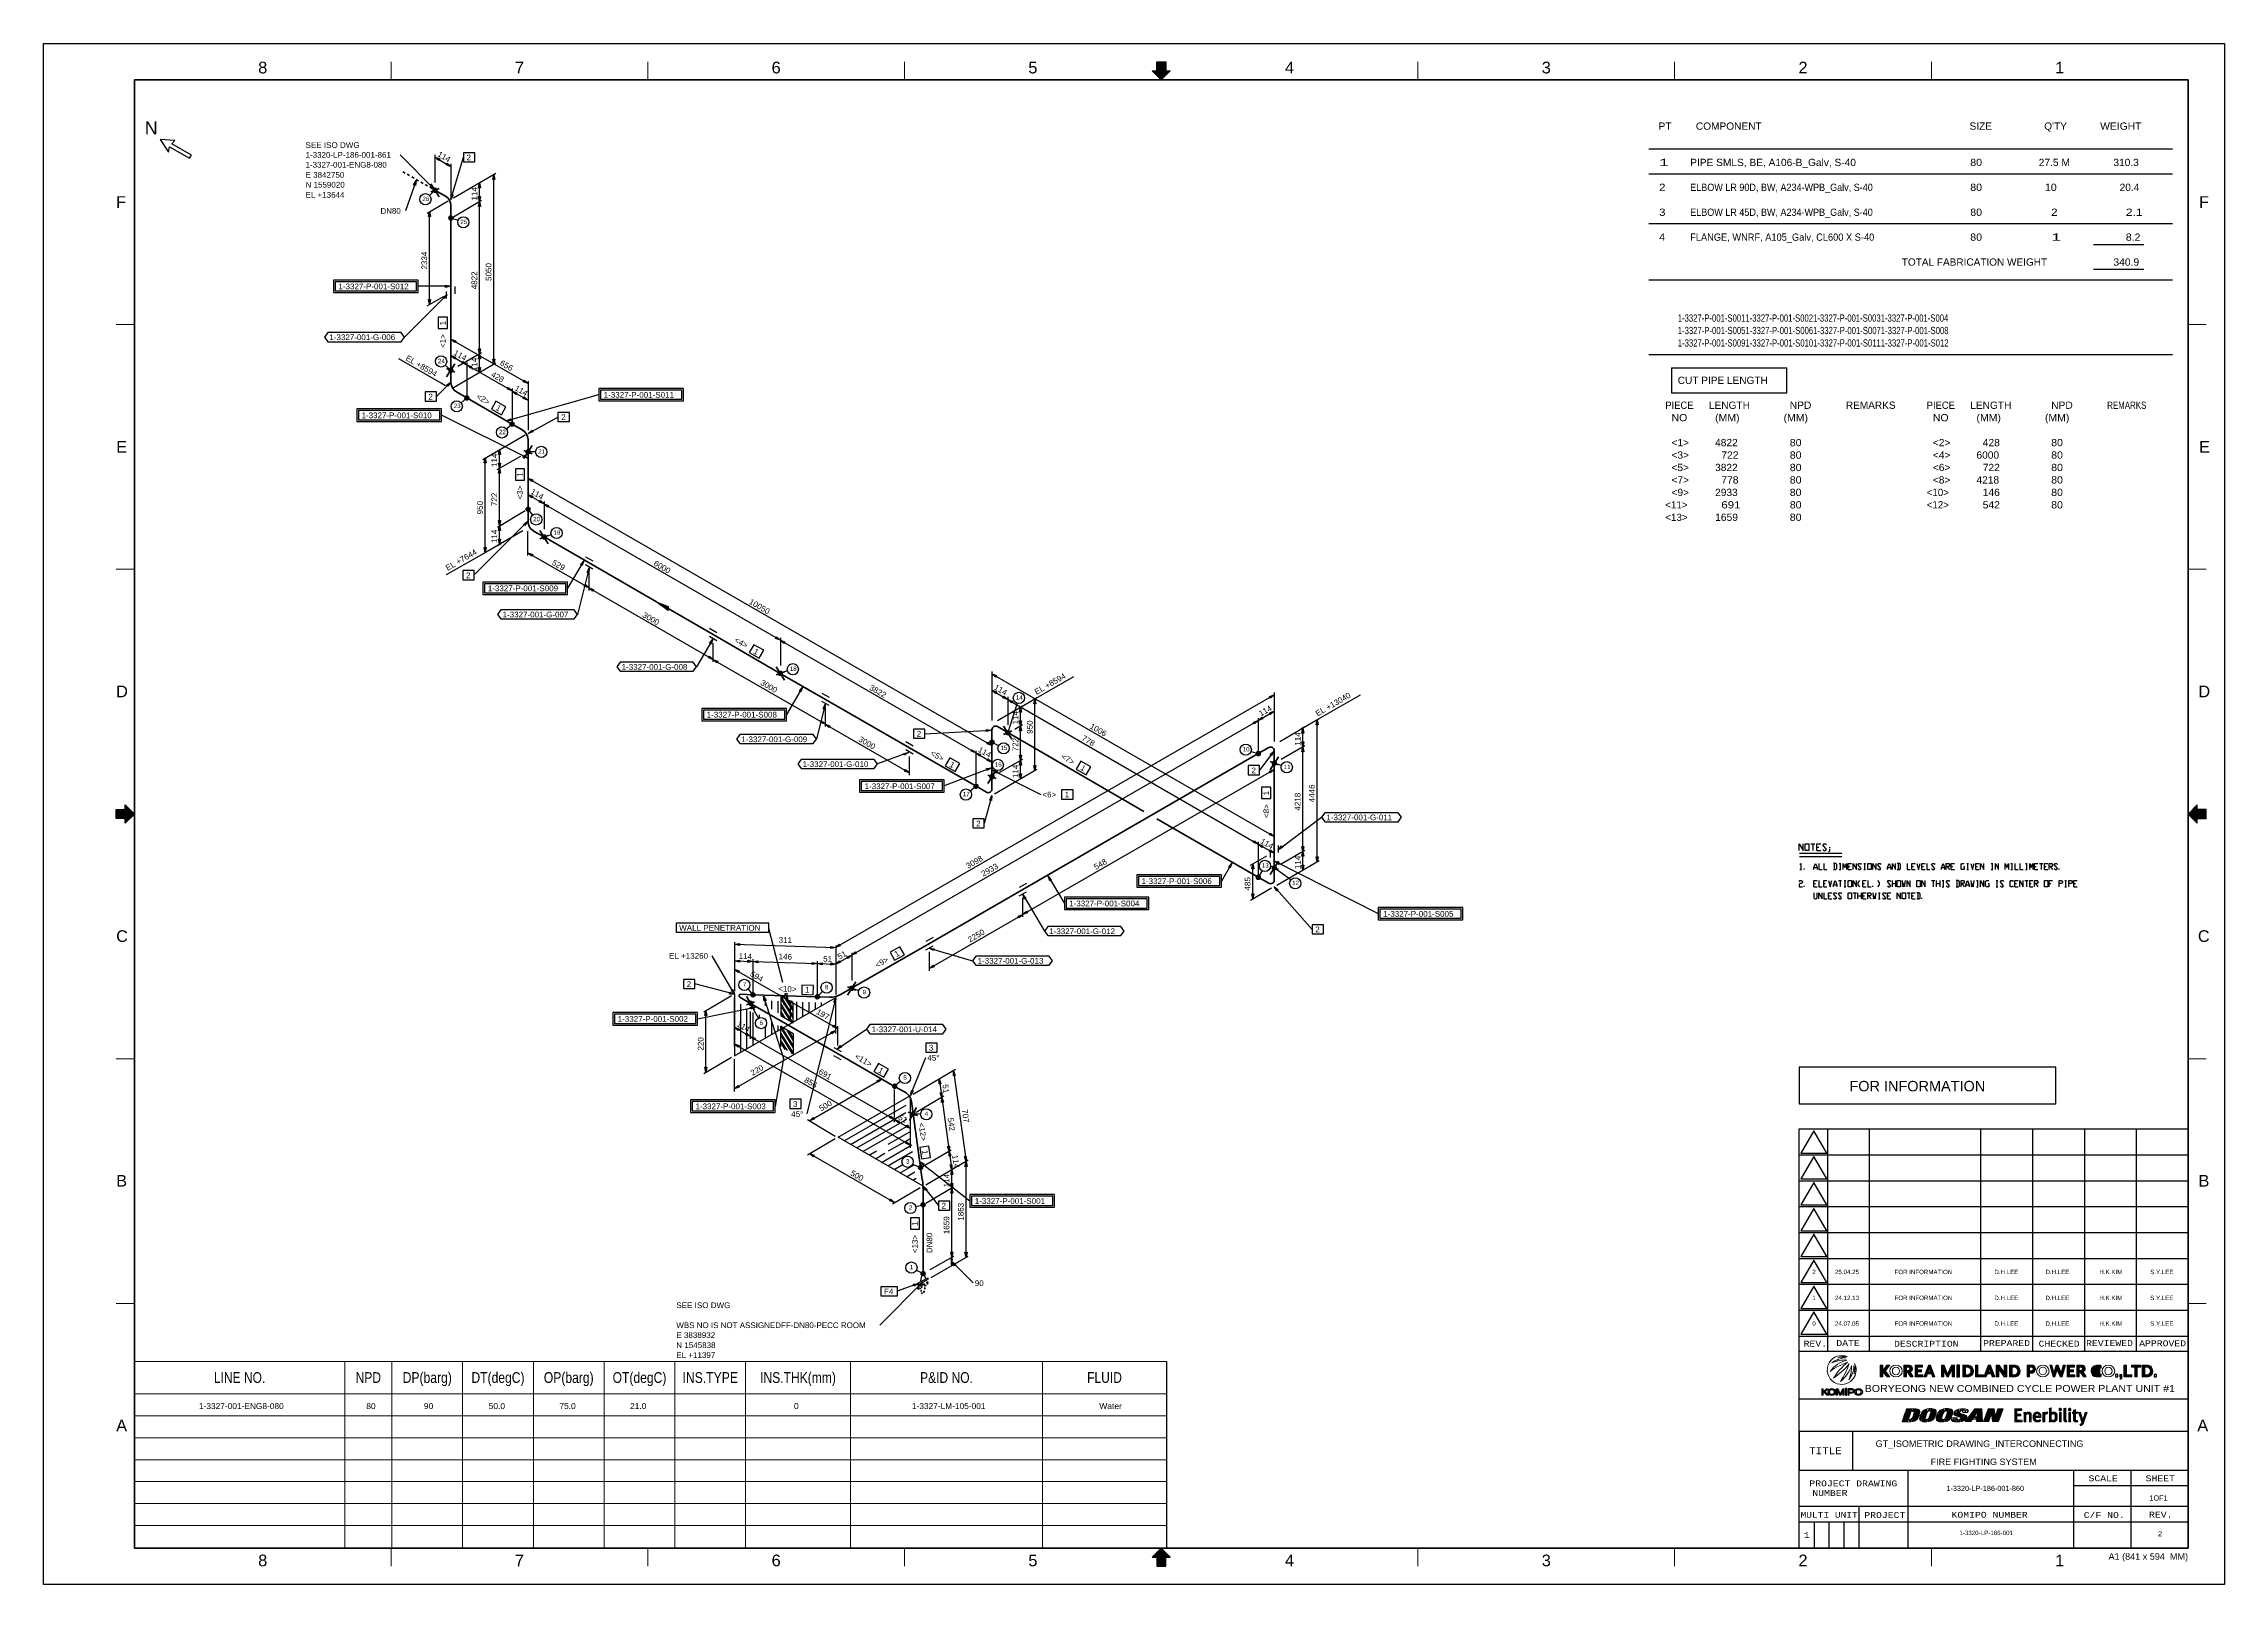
# Model space of a CAD drawing. Header units: inches. Extents: x 0 to 841, y 0 to 594.
import ezdxf
from ezdxf.enums import TextEntityAlignment as Align
from ezdxf.xclip import XClip

# ---------------------------------------------------------------- set-up
doc = ezdxf.new("R2010")
doc.units = ezdxf.units.IN
doc.header["$MEASUREMENT"] = 0
doc.header["$XCLIPFRAME"] = 0
for name, color, linetype in [('1-3320-LP-186-001-860_MODEL-EMBED 1_DWG$0$Default', 7, 'Continuous'), ('AD1', 7, 'Continuous'), ('AD2', 7, 'Continuous'), ('BG 0', 7, 'Continuous'), ('BG BG BG 0', 7, 'Continuous'), ('BG BG BG 1', 7, 'Continuous'), ('BG BG BG BG BG 2', 7, 'Continuous'), ('BG BG BG BG TITLETEXT', 7, 'Continuous'), ('BG Border', 7, 'Continuous'), ('BG MATLIST', 7, 'Continuous'), ('DIMLINES', 7, 'Continuous'), ('DIMTEXT', 7, 'Continuous'), ('FITTINGS', 7, 'Continuous'), ('FRAME', 7, 'Continuous'), ('ISOTEXT', 7, 'Continuous'), ('MATLIST', 7, 'Continuous'), ('NOZZLES', 7, 'Continuous'), ('PIPE', 7, 'Continuous'), ('WELDS', 7, 'Continuous')]:
    doc.layers.add(name, color=color, linetype=linetype)
doc.styles.add('1-3320-LP-186-001-860_MODEL-EMBED 1_DWG$0$Arial', font='arial.ttf')
doc.styles.add('Arial', font='arial.ttf')
doc.styles.add('Courier New', font='cour.ttf')
doc.styles.add('txt.shx', font='txt')

# ---------------------------------------------------------------- blocks, each defined once
blk = doc.blocks.new('1-3320-LP-186-001-860_MODEL-EMBED 1_DWG')
at = {"layer": '1-3320-LP-186-001-860_MODEL-EMBED 1_DWG$0$Default', "color": 4, "style": '1-3320-LP-186-001-860_MODEL-EMBED 1_DWG$0$Arial'}
for s, width, p in [('1-3327-001-ENG8-080', 1.002968, (0.934279, -0.115628)), ('80', 1.008516, (3.475116, -0.115628)), ('90', 1.008516, (4.350117, -0.115628)), ('50.0 ', 1.008516, (5.333586, -0.115628)), ('75.0 ', 1.008516, (6.406503, -0.115628)), ('21.0 ', 1.008516, (7.47942, -0.115628)), ('0', 1.008516, (9.968777, -0.115628)), ('1-3327-LM-105-001', 1.002802, (11.758255, -0.115628)), ('Water', 1.02185, (14.603214, -0.115628))]:
    blk.add_text(s, height=0.090278, dxfattribs=dict(at, width=width)).set_placement(p, align=Align.TOP_LEFT)

msp = doc.modelspace()

# ---------------------------------------------------------------- hatches: boundary and pattern name
at = {"layer": 'BG 0', "linetype": 'Continuous'}
for points in [[(717.81, 65.93), (718.1, 66.74), (718.41, 67.63), (718.23, 62.71)], [(718.23, 62.71), (718.41, 67.63), (718.42, 67.64), (719.15, 63.62)], [(719.15, 63.62), (718.42, 67.64), (719.97, 67.64)], [(722.01, 67.62), (721.77, 63.1), (721.48, 62.97), (721.53, 67.64)], [(722.42, 67.57), (722.03, 63.25), (721.77, 63.1), (722.01, 67.62)], [(722.49, 63.67), (722.27, 63.45), (722.03, 63.25), (722.42, 67.57)], [(722.49, 63.67), (722.42, 67.57), (722.73, 67.5), (722.72, 63.97)], [(725.04, 67.13), (725.58, 67.43), (725.59, 63.84), (725.23, 62.65)], [(726.25, 67.63), (725.68, 64.37), (725.59, 63.84), (725.58, 67.43)], [(728.61, 67.68), (728.33, 63.26), (727.79, 62.96), (728.13, 67.74)], [(728.8, 63.69), (728.58, 63.46), (728.33, 63.26), (728.61, 67.68)], [(728.8, 63.69), (728.94, 67.61), (729.22, 67.5), (729.02, 63.97)], [(731.43, 67.14), (731.98, 67.44), (731.98, 63.85), (731.6, 62.66)], [(732.07, 64.37), (731.98, 63.85), (731.98, 67.44), (732.65, 67.64)], [(735, 67.68), (734.73, 63.28), (734.18, 62.97), (734.53, 67.74)], [(735.19, 63.71), (734.97, 63.48), (734.73, 63.28), (735, 67.68)], [(735.19, 63.71), (735.33, 67.61), (735.61, 67.51), (735.41, 63.99)], [(737.67, 64.86), (737.84, 67.33), (738.48, 67.56), (738.24, 64.69)], [(738.24, 64.69), (738.48, 67.56), (738.88, 64.5)], [(744.8, 67.72), (741.04, 62.79), (743.32, 62.79), (743.86, 63.65)], [(745.76, 66.72), (744.8, 67.72), (743.86, 63.65), (744.45, 64.63)], [(745.78, 66.72), (747.48, 67.72), (744.8, 67.72), (745.76, 66.72)], [(745.63, 64.63), (747.74, 62.79), (747.48, 67.72), (745.78, 66.72)], [(749.89, 67.72), (748.14, 62.79), (750.14, 62.79), (751.23, 65.83)], [(752.28, 67.72), (749.89, 67.72), (751.23, 65.83), (751.25, 65.83)], [(752.28, 67.72), (751.25, 65.83), (751.6, 62.79), (752.59, 64.68)], [(753.94, 62.79), (755.7, 67.72), (753.69, 67.72), (752.61, 64.68)], [(762.81, 67.03), (762.91, 67.64), (760.15, 67.64), (760.9, 67.03)], [(760.9, 67.03), (760.15, 67.64), (760.9, 63.34), (760.9, 65.6)], [(760.9, 63.34), (760.15, 67.64), (760.15, 62.7), (762.98, 62.7)], [(774.1, 62.7), (774.11, 62.71), (774.17, 68), (773.53, 66.97)], [(779.77, 67.97), (779.11, 66.78), (779.11, 63.49), (779.11, 63.45)], [(783.61, 67.38), (782.88, 67.22), (782.89, 63.05), (782.9, 63.02)], [(717.79, 62.71), (716.88, 62.71), (717.55, 65.17), (717.57, 65.24)], [(720.79, 62.78), (720.79, 64.5), (721.06, 65.17), (721.48, 62.97)], [(724.43, 62.78), (724.57, 66.7), (724.79, 66.93), (724.76, 62.71)], [(724.76, 62.71), (724.79, 66.93), (725.04, 67.13), (725.23, 62.65)], [(727.13, 62.76), (727.4, 65.2), (727.69, 66.02), (727.79, 62.96)], [(730.8, 62.79), (730.96, 66.71), (731.18, 66.94), (731.13, 62.71)], [(731.13, 62.71), (731.18, 66.94), (731.43, 67.14), (731.6, 62.66)], [(733.52, 62.76), (733.79, 65.2), (734.06, 66.02), (734.18, 62.97)], [(739.35, 64.06), (739.36, 65.86), (740.03, 65.66), (739.86, 62.78)], [(739.86, 62.78), (740.03, 65.66), (740.63, 65.49), (740.51, 63)], [(740.51, 63), (740.63, 65.49), (741.16, 65.26), (741, 63.29)], [(744.45, 64.63), (745.55, 63.65), (747.74, 62.79), (745.63, 64.63)], [(747.74, 62.79), (745.55, 63.65), (745.46, 62.79)], [(753.94, 62.79), (752.61, 64.68), (752.59, 64.68), (751.6, 62.79)], [(762.5, 65.6), (760.9, 65.6), (760.9, 64.97), (762.5, 64.97)], [(764.28, 66.42), (763.76, 65.37), (764.46, 62.7), (764.29, 66.4)], [(764.46, 62.7), (763.76, 65.37), (763.76, 62.7)], [(768.05, 64.87), (768.04, 64.34), (770.24, 64.34), (769.5, 64.87)], [(771.76, 62.7), (771.6, 66.41), (771.6, 66.42), (771.05, 65.34)], [(771.76, 62.7), (771.05, 65.34), (771.05, 62.7)], [(774.1, 62.7), (773.53, 66.97), (773.53, 63.55), (773.53, 63.48)], [(778.08, 66.41), (777.35, 66.3), (777.35, 62.7), (778.08, 62.7)], [(781.69, 66.41), (780.96, 66.3), (780.96, 62.7), (781.69, 62.7)], [(785.58, 63.88), (785.49, 66.41), (784.77, 66.25)], [(787.29, 66.32), (786.8, 62.6), (788.07, 66.32)]]:
    msp.add_hatch(color=7, dxfattribs=at).paths.add_polyline_path(points)
at = {"layer": 'BG Border', "linetype": 'ByBlock', "true_color": 0x004c8c}
for points in [[(708.3, 79.95), (708.3, 84.52), (709.29, 84.52), (709.29, 82.47), (710.82, 84.52), (712.01, 84.52), (710.2, 82.24), (710.26, 82.24), (712.04, 79.95), (710.96, 79.95), (710.58, 80.42), (709.33, 81.94), (709.29, 82), (709.29, 79.95)], [(721.71, 79.95), (721.71, 84.53), (724.59, 84.53), (724.59, 83.75), (722.64, 83.75), (722.64, 82.67), (724.22, 82.67), (724.22, 81.89), (722.64, 81.89), (722.64, 80.74), (724.72, 80.74), (724.72, 79.95)], [(731.88, 79.95), (731.88, 84.53), (732.96, 84.53), (734.26, 81.2), (735.78, 84.53), (736.86, 84.53), (736.86, 79.95), (735.97, 79.95), (735.97, 82.87), (734.66, 79.95), (733.94, 79.95), (732.83, 82.51), (732.83, 79.95)], [(745.02, 79.95), (745.02, 84.53), (745.95, 84.53), (745.95, 80.73), (748.06, 80.73), (748.06, 79.95)], [(752.96, 79.95), (752.96, 84.53), (754.13, 84.53), (756.04, 81.64), (756.04, 84.53), (757.04, 84.53), (757.04, 79.95), (756.04, 79.95), (753.98, 82.92), (753.98, 79.95)], [(774.92, 79.95), (773.63, 84.53), (774.48, 84.53), (775.26, 81.68), (776.14, 84.53), (776.96, 84.53), (778.01, 81.6), (778.84, 84.53), (779.77, 84.53), (778.46, 79.95), (777.65, 79.95), (776.5, 82.7), (775.66, 79.95)], [(780.33, 79.95), (780.33, 84.53), (783.21, 84.53), (783.21, 83.75), (781.26, 83.75), (781.26, 82.67), (782.84, 82.67), (782.84, 81.89), (781.26, 81.89), (781.26, 80.74), (783.34, 80.74), (783.34, 79.95)], [(802.27, 79.95), (802.27, 84.53), (803.2, 84.53), (803.2, 80.73), (805.31, 80.73), (805.31, 79.95)], [(806.42, 79.96), (806.42, 83.75), (805.18, 83.75), (805.18, 84.53), (808.8, 84.53), (808.8, 83.75), (807.34, 83.75), (807.34, 79.96)], [(800.88, 79.16), (800.81, 79.22), (800.83, 79.44), (801.16, 79.96), (800.68, 79.96), (800.68, 80.96), (801.51, 80.96), (801.51, 79.37), (801.12, 79.17)], [(685.79, 72.94), (685.79, 75.44), (686.3, 75.44), (686.3, 74.35), (686.37, 74.35), (687.61, 75.44), (688.22, 75.44), (688.22, 75.37), (686.99, 74.3), (686.99, 74.25), (688.41, 73), (688.41, 72.94), (687.71, 72.94), (686.35, 74.19), (686.3, 74.19), (686.3, 72.94)], [(691.33, 72.95), (691.33, 75.44), (692.02, 75.44), (692.85, 73.42), (693.68, 75.44), (694.34, 75.44), (694.34, 72.95), (693.84, 72.95), (693.84, 74.73), (693.18, 72.95), (692.57, 72.95), (691.83, 74.79), (691.82, 72.95)]]:
    msp.add_hatch(color=154, dxfattribs=at).paths.add_polyline_path(points)
h = msp.add_hatch(color=154, dxfattribs=at)
edge = h.paths.add_edge_path()
edge.add_arc((719.35, 83.19), 1.36, 319.77461, 438.46935)
edge.add_line((719.62, 84.53), (717.4, 84.52))
edge.add_line((717.4, 84.52), (717.4, 79.95))
edge.add_line((717.4, 79.95), (718.4, 79.95))
edge.add_line((718.4, 79.95), (718.4, 81.64))
edge.add_line((718.4, 81.64), (718.92, 81.64))
edge.add_line((718.92, 81.64), (719.98, 79.95))
edge.add_line((719.98, 79.95), (721.02, 79.95))
edge.add_line((721.02, 79.95), (719.83, 81.93))
edge.add_arc((719.35, 83.19), 1.36, 290.93568, 310.22539)
edge.add_line((720.23, 82.16), (720.39, 82.32))
edge = h.paths.add_edge_path(flags=0)
edge.add_line((719.29, 82.47), (718.4, 82.47))
edge.add_line((718.4, 82.47), (718.4, 83.75))
edge.add_line((718.4, 83.75), (719.29, 83.75))
edge.add_arc((718.9, 83.11), 0.749, -58.87789, 58.87789, ccw=False)
h = msp.add_hatch(color=154, dxfattribs=at)
h.paths.add_polyline_path([(725.14, 79.95), (726.84, 84.53), (727.66, 84.53), (729.39, 79.95), (728.39, 79.95), (727.99, 81.11), (726.5, 81.11), (726.09, 79.95)])
h.paths.add_polyline_path([(726.78, 81.88), (727.24, 83.2), (727.71, 81.88)], flags=0)
at = {"layer": 'BG Border', "linetype": 'Continuous', "true_color": 0x004c8c}
for points in [[(738.91, 84.53), (737.86, 84.53), (737.86, 79.95), (738.91, 79.95)], [(695.34, 72.93), (695.34, 75.45), (694.86, 75.45), (694.86, 72.93)]]:
    msp.add_hatch(color=154, dxfattribs=at).paths.add_polyline_path(points)
at = {"layer": 'BG Border', "linetype": 'ByBlock', "true_color": 0x004c8c}
h = msp.add_hatch(color=154, dxfattribs=at)
edge = h.paths.add_edge_path()
edge.add_arc((741.86, 82.24), 2.35, 283.38399, 436.65167)
edge.add_line((742.4, 84.53), (740.13, 84.53))
edge.add_line((740.13, 84.53), (740.13, 79.95))
edge.add_line((740.13, 79.95), (742.4, 79.95))
edge = h.paths.add_edge_path(flags=0)
edge.add_line((742.17, 80.77), (741.1, 80.77))
edge.add_line((741.1, 80.77), (741.1, 83.73))
edge.add_line((741.1, 83.73), (742.17, 83.73))
edge.add_arc((741.72, 82.25), 1.55, -73.29932, 73.29932, ccw=False)
h = msp.add_hatch(color=154, dxfattribs=at)
h.paths.add_polyline_path([(748.24, 79.95), (749.94, 84.53), (750.75, 84.53), (752.49, 79.95), (751.49, 79.95), (751.08, 81.11), (749.6, 81.11), (749.19, 79.95)])
h.paths.add_polyline_path([(749.88, 81.88), (750.34, 83.2), (750.81, 81.88)], flags=0)
h = msp.add_hatch(color=154, dxfattribs=at)
edge = h.paths.add_edge_path()
edge.add_arc((759.9, 82.24), 2.35, 283.38399, 436.65167)
edge.add_line((760.45, 84.53), (758.18, 84.53))
edge.add_line((758.18, 84.53), (758.18, 79.95))
edge.add_line((758.18, 79.95), (760.45, 79.95))
edge = h.paths.add_edge_path(flags=0)
edge.add_arc((759.77, 82.25), 1.55, -73.29932, 73.29932, ccw=False)
edge.add_line((760.21, 80.77), (759.14, 80.77))
edge.add_line((759.14, 80.77), (759.14, 83.73))
edge.add_line((759.14, 83.73), (760.21, 83.73))
h = msp.add_hatch(color=154, dxfattribs=at)
edge = h.paths.add_edge_path()
edge.add_arc((766.43, 83.05), 1.7, 287.98252, 420.60782)
edge.add_line((767.26, 84.53), (764.92, 84.53))
edge.add_line((764.92, 84.53), (764.92, 79.95))
edge.add_line((764.92, 79.95), (765.82, 79.95))
edge.add_line((765.82, 79.95), (765.82, 81.43))
edge.add_line((765.82, 81.43), (766.95, 81.43))
edge = h.paths.add_edge_path(flags=0)
edge.add_arc((766.49, 83.04), 0.73, -68.40165, 68.40165, ccw=False)
edge.add_line((766.76, 82.36), (765.82, 82.36))
edge.add_line((765.82, 82.36), (765.82, 83.72))
edge.add_line((765.82, 83.72), (766.76, 83.72))
h = msp.add_hatch(color=154, dxfattribs=at)
edge = h.paths.add_edge_path()
edge.add_arc((786, 83.19), 1.36, 290.93568, 438.46935)
edge.add_line((786.27, 84.53), (784.05, 84.52))
edge.add_line((784.05, 84.52), (784.05, 79.95))
edge.add_line((784.05, 79.95), (785.05, 79.95))
edge.add_line((785.05, 79.95), (785.05, 81.64))
edge.add_line((785.05, 81.64), (785.56, 81.64))
edge.add_line((785.56, 81.64), (786.63, 79.95))
edge.add_line((786.63, 79.95), (787.66, 79.95))
edge.add_line((787.66, 79.95), (787.67, 79.95))
edge.add_line((787.67, 79.95), (786.48, 81.93))
edge = h.paths.add_edge_path(flags=0)
edge.add_line((785.94, 82.47), (785.05, 82.47))
edge.add_line((785.05, 82.47), (785.05, 83.75))
edge.add_line((785.05, 83.75), (785.94, 83.75))
edge.add_arc((785.55, 83.11), 0.749, -58.87789, 58.87789, ccw=False)
h = msp.add_hatch(color=154, dxfattribs=at)
edge = h.paths.add_edge_path()
edge.add_arc((791.87, 82.24), 2.3, 94.98547, 265.01365)
edge.add_line((791.67, 79.96), (792.58, 79.96))
edge.add_line((792.58, 79.96), (792.58, 79.96))
edge.add_line((792.58, 79.96), (792.61, 79.96))
edge.add_arc((792.6, 81.36), 1.4, 270.58942, 309.16988)
edge.add_line((793.48, 80.27), (793.48, 81.08))
edge.add_line((793.48, 81.08), (793.21, 81.08))
edge.add_arc((792.2, 82.24), 1.54, 49.28127, 310.73055, ccw=False)
edge.add_line((793.21, 83.41), (793.48, 83.41))
edge.add_line((793.48, 83.41), (793.48, 84.22))
edge.add_arc((792.6, 83.13), 1.4, 50.83012, 89.41058)
edge.add_line((792.61, 84.53), (792.58, 84.53))
edge.add_line((792.58, 84.53), (791.67, 84.53))
h = msp.add_hatch(color=154, dxfattribs=at)
edge = h.paths.add_edge_path()
edge.add_line((811.61, 84.53), (809.34, 84.53))
edge.add_line((809.34, 84.53), (809.34, 79.95))
edge.add_line((809.34, 79.95), (811.62, 79.95))
edge.add_arc((811.07, 82.24), 2.35, 283.38399, 436.65167)
edge = h.paths.add_edge_path(flags=0)
edge.add_line((811.38, 80.77), (810.31, 80.77))
edge.add_line((810.31, 80.77), (810.31, 83.73))
edge.add_line((810.31, 83.73), (811.38, 83.73))
edge.add_arc((810.93, 82.25), 1.55, -73.29932, 73.29932, ccw=False)
h = msp.add_hatch(color=154, dxfattribs=at)
edge = h.paths.add_edge_path()
edge.add_arc((697.49, 74.59), 0.867, 270, 450)
edge.add_line((697.49, 75.45), (695.86, 75.45))
edge.add_line((695.86, 75.45), (695.86, 72.94))
edge.add_line((695.86, 72.94), (696.35, 72.94))
edge.add_line((696.35, 72.94), (696.35, 73.72))
edge.add_line((696.35, 73.72), (697.49, 73.72))
edge = h.paths.add_edge_path(flags=0)
edge.add_arc((697.45, 74.58), 0.433, -90, 90, ccw=False)
edge.add_line((697.45, 74.15), (696.64, 74.15))
edge.add_line((696.64, 74.15), (696.35, 73.83))
edge.add_line((696.35, 73.83), (696.35, 75.01))
edge.add_line((696.35, 75.01), (697.45, 75.01))

# ---------------------------------------------------------------- linework, layer by layer
at = {"layer": 'AD1', "color": 4, "linetype": 'Continuous', "lineweight": 30}
for p, q in [((150.92, 550.28), (152.76, 549.64)), ((152.36, 549), (150.92, 550.28)), ((168.12, 533.08), (167.72, 535)), ((168.52, 535), (168.12, 533.08)), ((148.84, 493.4), (148.44, 495.32)), ((149.24, 495.32), (148.84, 493.4)), ((157.08, 480.12), (158.92, 479.48)), ((158.52, 478.84), (157.08, 480.12)), ((157, 473.72), (158.84, 473.08)), ((158.44, 472.44), (157, 473.72)), ((168.12, 474.44), (167.72, 476.36)), ((168.52, 476.36), (168.12, 474.44)), ((173.64, 470.44), (173.24, 472.36)), ((174.04, 472.36), (173.64, 470.44)), ((163.16, 470.2), (165, 469.56)), ((164.6, 468.92), (163.16, 470.2)), ((168.12, 467.24), (167.72, 469.16)), ((168.52, 469.16), (168.12, 467.24)), ((180.68, 460.04), (182.52, 459.4)), ((182.12, 458.76), (180.68, 460.04)), ((175.8, 430.28), (175.4, 432.2)), ((176.2, 432.2), (175.8, 430.28)), ((186.76, 426.52), (188.6, 425.88)), ((188.2, 425.24), (186.76, 426.52)), ((186.76, 420.12), (188.6, 419.48)), ((188.2, 418.84), (186.76, 420.12)), ((192.92, 416.6), (194.76, 415.96)), ((194.36, 415.32), (192.92, 416.6)), ((175.8, 408.2), (175.4, 410.12)), ((176.2, 410.12), (175.8, 408.2)), ((170.28, 397.8), (169.88, 399.72)), ((170.68, 399.72), (170.28, 397.8)), ((175.8, 401), (175.4, 402.92)), ((176.2, 402.92), (175.8, 401)), ((186.76, 397.72), (188.6, 397.08)), ((188.2, 396.44), (186.76, 397.72)), ((210.28, 384.2), (212.12, 383.56)), ((211.72, 382.92), (210.28, 384.2)), ((284.04, 364.04), (285.88, 363.4)), ((285.48, 362.76), (284.04, 364.04)), ((258.12, 356.6), (259.96, 355.96)), ((259.56, 355.32), (258.12, 356.6)), ((365.64, 351.08), (367.48, 350.44)), ((367.08, 349.8), (365.64, 351.08)), ((365.64, 344.68), (367.48, 344.04)), ((367.08, 343.4), (365.64, 344.68)), ((371.8, 341.16), (373.64, 340.52)), ((373.24, 339.88), (371.8, 341.16)), ((301.4, 331.64), (303.24, 331)), ((302.84, 330.36), (301.4, 331.64)), ((376.76, 331), (376.36, 332.92)), ((377.16, 332.92), (376.76, 331)), ((468.36, 333.08), (469.8, 334.36)), ((470.2, 333.72), (468.36, 333.08)), ((359.48, 320.52), (361.32, 319.88)), ((360.92, 319.24), (359.48, 320.52)), ((376.76, 317.72), (376.36, 319.64)), ((377.16, 319.64), (376.76, 317.72)), ((485.64, 322.92), (485.24, 324.84)), ((486.04, 324.84), (485.64, 322.92)), ((376.76, 310.52), (376.36, 312.44)), ((377.16, 312.44), (376.76, 310.52)), ((382.28, 313.72), (381.88, 315.64)), ((382.68, 315.64), (382.28, 313.72)), ((468.36, 285.4), (470.2, 284.76)), ((469.8, 284.12), (468.36, 285.4)), ((485.64, 282.6), (485.24, 284.52)), ((486.04, 284.52), (485.64, 282.6)), ((491.16, 278.6), (490.76, 280.52)), ((491.56, 280.52), (491.16, 278.6)), ((485.64, 275.4), (485.24, 277.32)), ((486.04, 277.32), (485.64, 275.4)), ((466.36, 264.36), (465.96, 266.28)), ((466.76, 266.28), (466.36, 264.36)), ((377.56, 258.28), (379, 259.56)), ((379.4, 258.92), (377.56, 258.28)), ((266.44, 246.76), (268.36, 247.08)), ((268.36, 246.28), (266.44, 246.76)), ((305.4, 245.48), (306.84, 246.76)), ((307.24, 246.12), (305.4, 245.48)), ((266.36, 237.16), (268.2, 236.52)), ((267.8, 235.88), (266.36, 237.16)), ((266.44, 240.36), (268.36, 240.68)), ((268.36, 239.88), (266.44, 240.36)), ((273.56, 240.12), (275.48, 240.44)), ((275.48, 239.64), (273.56, 240.12)), ((298.36, 239.32), (300.28, 239.64)), ((300.28, 238.84), (298.36, 239.32)), ((305.4, 239.08), (306.84, 240.36)), ((307.24, 239.72), (305.4, 239.08)), ((311.56, 242.6), (313, 243.88)), ((313.4, 243.24), (311.56, 242.6)), ((341.56, 237.48), (343, 238.76)), ((343.4, 238.12), (341.56, 237.48)), ((286.84, 225.4), (288.68, 224.76)), ((288.28, 224.12), (286.84, 225.4)), ((266.36, 214.76), (268.2, 214.12)), ((267.8, 213.48), (266.36, 214.76)), ((272.52, 211.24), (274.36, 210.6)), ((273.96, 209.96), (272.52, 211.24)), ((266.36, 208.36), (268.2, 207.72)), ((267.8, 207.08), (266.36, 208.36)), ((255.4, 197.48), (255, 199.4)), ((255.8, 199.4), (255.4, 197.48)), ((345.32, 192.92), (345.4, 194.84)), ((345.4, 194.84), (346.04, 193)), ((350.84, 196.12), (350.92, 198.04)), ((350.92, 198.04), (351.56, 196.2)), ((266.36, 191), (267.8, 192.28)), ((268.2, 191.64), (266.36, 191)), ((346.28, 185.8), (346.36, 187.72)), ((346.36, 187.72), (347, 185.88)), ((295.32, 178.76), (296.76, 180.04)), ((297.16, 179.4), (295.32, 178.76)), ((328.12, 179.24), (329.96, 178.6)), ((329.56, 177.96), (328.12, 179.24)), ((295.32, 166.12), (297.16, 165.48)), ((296.76, 164.84), (295.32, 166.12)), ((349.16, 165.08), (349.24, 167)), ((349.24, 167), (349.88, 165.16)), ((350.2, 152.68), (349.8, 154.6)), ((350.6, 154.6), (350.2, 152.68)), ((350.2, 126.12), (349.8, 128.04)), ((350.6, 128.04), (350.2, 126.12)), ((355.72, 126.12), (355.32, 128.04)), ((356.12, 128.04), (355.72, 126.12))]:
    msp.add_line(p, q, dxfattribs=at)
at = {"layer": 'AD2', "color": 4, "linetype": 'Continuous', "lineweight": 30}
for p, q in [((157.08, 546.68), (155.24, 547.32)), ((155.64, 547.96), (157.08, 546.68)), ((167.72, 538.36), (168.12, 540.28)), ((168.12, 540.28), (168.52, 538.36)), ((173.24, 541.56), (173.64, 543.48)), ((173.64, 543.48), (174.04, 541.56)), ((167.72, 531.16), (168.12, 533.08)), ((168.12, 533.08), (168.52, 531.16)), ((148.44, 527.32), (148.84, 529.24)), ((148.84, 529.24), (149.24, 527.32)), ((161.8, 471.48), (163.24, 470.2)), ((167.72, 472.52), (168.12, 474.44)), ((168.12, 474.44), (168.52, 472.52)), ((163.24, 470.2), (161.4, 470.84)), ((186.84, 463), (185, 463.64)), ((185.4, 464.28), (186.84, 463)), ((180.68, 460.12), (178.84, 460.76)), ((179.24, 461.4), (180.68, 460.12)), ((186.76, 456.52), (184.92, 457.16)), ((185.32, 457.8), (186.76, 456.52)), ((175.4, 435.56), (175.8, 437.48)), ((175.8, 437.48), (176.2, 435.56)), ((169.88, 432.36), (170.28, 434.28)), ((170.28, 434.28), (170.68, 432.36)), ((175.4, 428.36), (175.8, 430.28)), ((175.8, 430.28), (176.2, 428.36)), ((193, 416.6), (191.16, 417.24)), ((191.56, 417.88), (193, 416.6)), ((175.4, 406.28), (175.8, 408.2)), ((175.8, 408.2), (176.2, 406.28)), ((210.36, 384.2), (208.52, 384.84)), ((208.92, 385.48), (210.36, 384.2)), ((284.12, 364.04), (282.28, 364.68)), ((282.68, 365.32), (284.12, 364.04)), ((258.2, 356.6), (256.36, 357.24)), ((256.76, 357.88), (258.2, 356.6)), ((371.8, 341.16), (369.96, 341.8)), ((370.36, 342.44), (371.8, 341.16)), ((376.36, 336.28), (376.76, 338.2)), ((376.76, 338.2), (377.16, 336.28)), ((381.88, 339.48), (382.28, 341.4)), ((382.28, 341.4), (382.68, 339.48)), ((472.76, 342.36), (474.6, 343)), ((472.76, 335.96), (474.6, 336.6)), ((474.6, 343), (473.16, 341.72)), ((474.6, 336.6), (473.16, 335.32)), ((301.48, 331.64), (299.64, 332.28)), ((300.04, 332.92), (301.48, 331.64)), ((376.36, 329.08), (376.76, 331)), ((376.76, 331), (377.16, 329.08)), ((466.6, 332.44), (468.44, 333.08)), ((468.44, 333.08), (467, 331.8)), ((485.24, 328.2), (485.64, 330.12)), ((485.64, 330.12), (486.04, 328.2)), ((490.76, 331.4), (491.16, 333.32)), ((491.16, 333.32), (491.56, 331.4)), ((359.56, 320.52), (357.72, 321.16)), ((358.12, 321.8), (359.56, 320.52)), ((365.72, 323.4), (363.88, 324.04)), ((364.28, 324.68), (365.72, 323.4)), ((485.24, 321), (485.64, 322.92)), ((485.64, 322.92), (486.04, 321)), ((333.88, 312.92), (332.04, 313.56)), ((332.44, 314.2), (333.88, 312.92)), ((365.72, 317), (363.88, 317.64)), ((364.28, 318.28), (365.72, 317)), ((376.36, 315.8), (376.76, 317.72)), ((376.76, 317.72), (377.16, 315.8)), ((472.76, 313.56), (474.6, 314.2)), ((474.6, 314.2), (473.16, 312.92)), ((468.44, 285.4), (466.6, 286.04)), ((467, 286.68), (468.44, 285.4)), ((474.6, 288.28), (472.76, 288.92)), ((473.16, 289.56), (474.6, 288.28)), ((465.96, 275.88), (466.36, 277.8)), ((466.36, 277.8), (466.76, 275.88)), ((474.6, 281.88), (472.76, 282.52)), ((473.16, 283.16), (474.6, 281.88)), ((485.24, 280.68), (485.64, 282.6)), ((485.64, 282.6), (486.04, 280.68)), ((375.8, 257.64), (377.64, 258.28)), ((377.64, 258.28), (376.2, 257)), ((303.56, 245.96), (305.48, 245.48)), ((305.48, 245.48), (303.56, 245.16)), ((271.64, 240.6), (273.56, 240.12)), ((273.56, 240.12), (271.64, 239.8)), ((296.44, 239.8), (298.36, 239.32)), ((298.36, 239.32), (296.44, 239)), ((303.56, 239.56), (305.48, 239.08)), ((305.48, 239.08), (303.56, 238.76)), ((309.8, 241.96), (311.64, 242.6)), ((311.64, 242.6), (310.2, 241.32)), ((255, 219.32), (255.4, 221.24)), ((255.4, 221.24), (255.8, 219.32)), ((286.76, 225.48), (284.92, 226.12)), ((285.32, 226.76), (286.76, 225.48)), ((272.6, 211.24), (270.76, 211.88)), ((271.16, 212.52), (272.6, 211.24)), ((303.64, 212.84), (305.48, 213.48)), ((305.48, 213.48), (304.04, 212.2)), ((306.2, 214.28), (304.36, 214.92)), ((304.76, 215.56), (306.2, 214.28)), ((321.48, 194.2), (323.32, 194.84)), ((323.32, 194.84), (321.88, 193.56)), ((346.36, 187.72), (345.72, 189.56)), ((346.44, 189.64), (346.36, 187.72)), ((328.2, 179.24), (326.36, 179.88)), ((326.76, 180.52), (328.2, 179.24)), ((332.84, 177), (334.28, 175.72)), ((334.28, 175.72), (332.44, 176.36)), ((334.36, 169.32), (332.52, 169.96)), ((332.92, 170.6), (334.36, 169.32)), ((349.24, 167), (348.6, 168.84)), ((349.32, 168.92), (349.24, 167)), ((350.2, 159.88), (349.56, 161.72)), ((349.8, 157.96), (350.2, 159.88)), ((350.28, 161.8), (350.2, 159.88)), ((350.2, 159.88), (350.6, 157.96)), ((355.72, 163.08), (355.08, 164.92)), ((355.32, 161.16), (355.72, 163.08)), ((355.8, 165), (355.72, 163.08)), ((355.72, 163.08), (356.12, 161.16)), ((349.8, 150.76), (350.2, 152.68)), ((350.2, 152.68), (350.6, 150.76)), ((328.12, 147.24), (326.28, 147.88)), ((326.68, 148.52), (328.12, 147.24))]:
    msp.add_line(p, q, dxfattribs=at)
at = {"layer": 'BG 0', "color": 1, "linetype": 'Continuous', "lineweight": 25}
for p, q in [((776.02, 199.37), (677, 199.37)), ((677, 199.37), (677, 185.22)), ((776.02, 185.22), (776.02, 199.37)), ((677, 185.22), (776.02, 185.22))]:
    msp.add_line(p, q, dxfattribs=at)
at = {"layer": 'BG 0', "color": 2, "linetype": 'Continuous', "lineweight": 25}
msp.add_line((432.98, 85.88), (432.98, 14), dxfattribs=at)
at = {"layer": 'BG 0', "color": 7, "linetype": 'Continuous', "lineweight": 5}
for p, q in [((774.18, 67.92), (774.18, 62.91)), ((774.19, 67.87), (774.19, 62.95)), ((774.19, 62.96), (774.19, 67.86)), ((774.19, 67.84), (774.19, 62.98)), ((774.2, 62.99), (774.2, 67.82)), ((774.2, 67.82), (774.2, 63.01)), ((774.22, 67.7), (774.22, 66)), ((774.22, 66), (774.22, 67.68)), ((774.22, 66.01), (774.22, 67.67)), ((774.22, 66.01), (774.22, 67.64)), ((774.22, 66.02), (774.22, 67.62)), ((774.23, 66.03), (774.22, 67.6)), ((774.23, 66.04), (774.22, 67.58)), ((774.23, 66.06), (774.23, 67.56)), ((774.23, 66.07), (774.23, 67.53)), ((774.23, 66.08), (774.23, 67.51)), ((774.23, 66.1), (774.23, 67.49)), ((774.23, 66.12), (774.23, 67.47)), ((774.24, 66.13), (774.23, 67.45)), ((774.24, 66.15), (774.23, 67.42)), ((774.24, 66.17), (774.24, 67.4)), ((774.24, 66.19), (774.24, 67.38)), ((774.24, 66.21), (774.24, 67.35)), ((774.24, 66.23), (774.24, 67.33)), ((774.24, 66.24), (774.24, 67.3)), ((779.84, 62.63), (779.83, 67.42)), ((779.84, 62.63), (779.84, 67.31)), ((783.61, 67.38), (783.03, 62.85)), ((783.61, 67.38), (783.6, 67.3)), ((783.61, 67.38), (783.6, 67.31)), ((783.61, 67.38), (783.6, 67.33)), ((783.61, 67.38), (783.6, 67.34)), ((783.61, 67.38), (783.6, 67.35)), ((783.61, 67.38), (783.61, 67.37)), ((737.96, 64.03), (738, 64.15)), ((764.46, 62.7), (764.41, 66.02)), ((764.46, 62.7), (764.41, 65.99)), ((764.46, 62.7), (764.41, 65.96)), ((764.41, 65.89), (764.41, 65.94)), ((766.49, 62.7), (766.49, 65.47)), ((768.05, 64.18), (768.09, 62.8)), ((770.24, 64.34), (770.24, 64.59)), ((770.24, 64.47), (770.24, 64.34)), ((770.24, 64.47), (770.24, 64.35)), ((770.24, 64.47), (770.24, 64.35)), ((770.24, 64.47), (770.24, 64.36)), ((770.24, 64.47), (770.24, 64.36)), ((770.24, 64.47), (770.24, 64.37)), ((770.24, 64.47), (770.24, 64.37)), ((770.24, 64.47), (770.24, 64.38)), ((770.24, 64.47), (770.24, 64.39)), ((770.24, 64.47), (770.24, 64.39)), ((770.24, 64.47), (770.24, 64.4)), ((770.24, 64.47), (770.24, 64.41)), ((770.24, 64.47), (770.24, 64.42)), ((770.24, 64.47), (770.24, 64.42)), ((770.24, 64.47), (770.24, 64.43)), ((770.24, 64.47), (770.24, 64.44)), ((770.24, 64.47), (770.24, 64.45)), ((770.24, 64.47), (770.24, 64.46)), ((770.24, 64.47), (770.24, 64.46)), ((771.76, 62.7), (771.72, 65.97)), ((771.73, 65.94), (771.73, 65.86)), ((772.94, 66.38), (772.69, 65.68)), ((772.75, 66.42), (772.92, 66.38)), ((772.76, 66.42), (772.92, 66.38)), ((772.77, 66.42), (772.92, 66.38)), ((772.92, 66.38), (772.8, 66.42)), ((772.81, 66.41), (772.92, 66.38)), ((772.92, 66.38), (772.82, 66.41)), ((772.83, 66.41), (772.92, 66.38)), ((772.84, 66.41), (772.92, 66.38)), ((772.85, 66.4), (772.92, 66.38)), ((772.86, 66.4), (772.91, 66.38)), ((772.87, 66.4), (772.91, 66.38)), ((772.91, 66.38), (772.88, 66.4)), ((772.89, 66.39), (772.91, 66.38)), ((772.89, 66.39), (772.9, 66.39)), ((772.89, 66.39), (772.9, 66.39)), ((772.93, 66.38), (772.93, 66.38)), ((774.24, 66.26), (774.24, 67.28)), ((774.24, 66.28), (774.24, 67.25)), ((774.24, 66.3), (774.24, 67.22)), ((774.24, 67.2), (774.24, 66.31)), ((774.24, 67.2), (774.24, 66.31)), ((774.24, 67.2), (774.24, 66.32)), ((774.24, 67.2), (774.24, 66.33)), ((774.24, 67.2), (774.24, 66.33)), ((774.24, 67.2), (774.24, 66.34)), ((774.24, 67.2), (774.24, 66.35)), ((774.24, 67.2), (774.24, 66.35)), ((774.24, 67.2), (774.24, 66.36)), ((774.24, 67.2), (774.24, 66.37)), ((774.3, 66.08), (774.3, 65.46)), ((774.32, 66.09), (774.31, 65.48)), ((774.31, 66.09), (774.31, 65.47)), ((774.32, 66.1), (774.32, 65.49)), ((779.11, 63.49), (779.11, 66.78)), ((779.84, 62.63), (779.84, 67.19)), ((779.84, 62.63), (779.84, 67.06)), ((779.84, 62.63), (779.84, 66.92)), ((779.84, 63.61), (779.85, 62.63)), ((779.84, 63.56), (779.85, 62.63)), ((780.15, 62.67), (780.14, 63.15)), ((780.28, 62.71), (780.17, 62.68)), ((780.28, 62.71), (780.19, 62.68)), ((780.28, 62.71), (780.2, 62.68)), ((780.28, 62.71), (780.22, 62.69)), ((780.28, 62.71), (780.24, 62.69)), ((780.28, 62.71), (780.25, 62.7)), ((782.83, 66.63), (782.83, 63.33)), ((782.83, 66.58), (782.83, 63.33)), ((782.83, 66.53), (782.83, 63.39)), ((782.83, 66.48), (782.83, 63.39)), ((782.83, 66.43), (782.83, 63.46)), ((782.83, 63.46), (782.83, 66.39)), ((782.83, 63.46), (782.83, 66.37)), ((782.83, 63.46), (782.83, 65.82)), ((783.56, 66.86), (783.28, 62.68)), ((783.31, 62.67), (783.56, 66.78)), ((783.55, 66.71), (783.31, 62.67)), ((783.55, 66.67), (783.34, 62.66)), ((783.55, 66.63), (783.37, 62.65)), ((783.55, 66.6), (783.37, 62.65)), ((783.43, 62.63), (783.55, 66.54)), ((783.53, 65.82), (783.54, 66.47)), ((783.54, 66.43), (783.53, 65.82)), ((783.54, 66.39), (783.53, 65.82)), ((783.56, 66.78), (783.55, 66.74)), ((783.59, 67.28), (783.57, 66.96)), ((783.59, 67.28), (783.57, 66.91)), ((783.59, 67.27), (783.57, 66.99)), ((783.59, 67.27), (783.58, 67.04)), ((783.59, 67.27), (783.58, 67.09)), ((783.59, 67.27), (783.58, 67.13)), ((783.59, 67.2), (783.59, 67.27)), ((783.59, 67.27), (783.59, 67.18)), ((783.59, 67.26), (783.59, 67.23))]:
    msp.add_line(p, q, dxfattribs=at)
for points in [[(717.81, 65.93), (718.1, 66.74), (718.41, 67.63), (718.23, 62.71)], [(718.23, 62.71), (718.41, 67.63), (718.42, 67.64), (719.15, 63.62)], [(719.15, 63.62), (718.42, 67.64), (719.97, 67.64)], [(719.97, 67.64), (719.44, 64.46), (719.18, 63.7), (719.15, 63.62)], [(719.97, 67.64), (719.69, 65.17), (719.64, 65.01), (719.44, 64.46)], [(720.23, 66.72), (719.69, 65.17), (719.97, 67.64), (720.34, 67.64)], [(720.23, 66.72), (720.34, 67.64), (720.44, 66.72)], [(721.29, 67.64), (720.65, 66.72), (720.44, 66.72), (720.34, 67.64)], [(721.29, 67.64), (721.16, 66.66), (720.84, 66.71), (720.65, 66.72)], [(721.29, 67.64), (721.25, 66.6), (721.16, 66.66)], [(721.53, 67.64), (721.32, 66.52), (721.25, 66.6), (721.29, 67.64)], [(721.53, 67.64), (721.48, 62.97), (721.3, 65.94), (721.35, 66.23)], [(721.35, 66.23), (721.35, 66.41), (721.32, 66.52), (721.53, 67.64)], [(722.01, 67.62), (721.77, 63.1), (721.48, 62.97), (721.53, 67.64)], [(722.42, 67.57), (722.03, 63.25), (721.77, 63.1), (722.01, 67.62)], [(722.49, 63.67), (722.27, 63.45), (722.03, 63.25), (722.42, 67.57)], [(722.49, 63.67), (722.42, 67.57), (722.73, 67.5), (722.72, 63.97)], [(722.72, 63.97), (722.73, 67.5), (722.98, 67.4), (722.91, 64.31)], [(722.91, 64.31), (722.98, 67.4), (723.17, 67.29), (723.27, 65.17)], [(723.27, 65.17), (723.17, 67.29), (723.32, 67.17)], [(725.04, 67.13), (725.58, 67.43), (725.59, 63.84), (725.23, 62.65)], [(726.25, 67.63), (725.68, 64.37), (725.59, 63.84), (725.58, 67.43)], [(726.25, 67.63), (726.25, 65.96), (725.97, 65.2), (725.68, 64.37)], [(727.09, 67.74), (726.51, 66.48), (726.25, 65.96), (726.25, 67.63)], [(727.09, 67.74), (726.89, 66.82), (726.75, 66.75), (726.51, 66.48)], [(727.09, 67.74), (727.05, 66.87), (726.89, 66.82)], [(727.58, 67.75), (727.28, 66.89), (727.05, 66.87), (727.09, 67.74)], [(727.62, 66.83), (727.51, 66.87), (727.28, 66.89), (727.58, 67.75)], [(728.13, 67.74), (727.7, 66.77), (727.62, 66.83), (727.58, 67.75)], [(728.13, 67.74), (727.79, 62.96), (727.69, 66.02), (727.78, 66.54)], [(728.13, 67.74), (727.78, 66.54), (727.75, 66.68), (727.7, 66.77)], [(728.61, 67.68), (728.33, 63.26), (727.79, 62.96), (728.13, 67.74)], [(728.8, 63.69), (728.58, 63.46), (728.33, 63.26), (728.61, 67.68)], [(728.8, 63.69), (728.61, 67.68), (728.94, 67.61)], [(728.8, 63.69), (728.94, 67.61), (729.22, 67.5), (729.02, 63.97)], [(729.02, 63.97), (729.22, 67.5), (729.42, 67.39), (729.22, 64.3)], [(729.22, 64.3), (729.42, 67.39), (729.58, 67.26), (729.43, 64.72)], [(731.43, 67.14), (731.98, 67.44), (731.98, 63.85), (731.6, 62.66)], [(732.07, 64.37), (731.98, 63.85), (731.98, 67.44), (732.65, 67.64)], [(732.07, 64.37), (732.65, 67.64), (732.33, 65.2)], [(732.65, 67.64), (732.63, 65.96), (732.33, 65.2)], [(733.5, 67.74), (732.9, 66.48), (732.63, 65.96), (732.65, 67.64)], [(733.28, 66.83), (733.14, 66.75), (732.9, 66.48), (733.5, 67.74)], [(733.5, 67.74), (733.44, 66.88), (733.28, 66.83)], [(733.97, 67.76), (733.67, 66.9), (733.44, 66.88), (733.5, 67.74)], [(734, 66.84), (733.89, 66.88), (733.67, 66.9), (733.97, 67.76)], [(734.53, 67.74), (734.07, 66.77), (734, 66.84), (733.97, 67.76)], [(734.53, 67.74), (734.18, 62.97), (734.06, 66.02), (734.15, 66.54)], [(734.53, 67.74), (734.15, 66.54), (734.12, 66.68), (734.07, 66.77)], [(735, 67.68), (734.73, 63.28), (734.18, 62.97), (734.53, 67.74)], [(735.19, 63.71), (734.97, 63.48), (734.73, 63.28), (735, 67.68)], [(735.19, 63.71), (735, 67.68), (735.33, 67.61)], [(735.19, 63.71), (735.33, 67.61), (735.61, 67.51), (735.41, 63.99)], [(735.41, 63.99), (735.61, 67.51), (735.81, 67.39), (735.61, 64.31)], [(735.61, 64.31), (735.81, 67.39), (735.97, 67.26), (735.82, 64.73)], [(737.15, 66.85), (737.35, 67.03), (737.84, 67.33), (737.67, 64.86)], [(737.67, 64.86), (737.84, 67.33), (738.48, 67.56), (738.24, 64.69)], [(738.24, 64.69), (738.48, 67.56), (738.88, 64.5)], [(739.3, 67.69), (738.89, 66.41), (738.87, 66.29), (738.48, 67.56)], [(738.48, 67.56), (738.87, 66.29), (738.89, 66.2), (738.88, 64.5)], [(739.17, 66.72), (739.04, 66.63), (738.89, 66.41), (739.3, 67.69)], [(739.17, 66.72), (739.3, 67.69), (739.33, 66.8)], [(739.99, 67.72), (739.73, 66.86), (739.33, 66.8), (739.3, 67.69)], [(739.99, 67.72), (740.06, 66.78), (739.95, 66.83), (739.73, 66.86)], [(740.58, 67.7), (740.13, 66.7), (740.06, 66.78), (739.99, 67.72)], [(740.58, 67.7), (740.18, 66.47), (740.17, 66.6), (740.13, 66.7)], [(741.11, 66.2), (740.15, 66.31), (740.18, 66.47), (740.58, 67.7)], [(741.11, 66.2), (740.58, 67.7), (741.07, 67.65), (741.41, 67.58)], [(744.8, 67.72), (741.04, 62.79), (743.32, 62.79), (743.86, 63.65)], [(742.11, 66.2), (741.11, 66.2), (741.41, 67.58), (741.69, 67.48)], [(742.11, 66.2), (741.69, 67.48), (741.87, 67.37), (742.01, 67.25)], [(745.76, 66.72), (744.8, 67.72), (743.86, 63.65), (744.45, 64.63)], [(745.78, 66.72), (747.48, 67.72), (744.8, 67.72), (745.76, 66.72)], [(745.63, 64.63), (747.74, 62.79), (747.48, 67.72), (745.78, 66.72)], [(749.89, 67.72), (748.14, 62.79), (750.14, 62.79), (751.23, 65.83)], [(752.28, 67.72), (749.89, 67.72), (751.23, 65.83), (751.25, 65.83)], [(752.28, 67.72), (751.25, 65.83), (751.6, 62.79), (752.59, 64.68)], [(753.94, 62.79), (755.7, 67.72), (753.69, 67.72), (752.61, 64.68)], [(762.81, 67.03), (762.91, 67.64), (760.15, 67.64), (760.9, 67.03)], [(760.9, 67.03), (760.15, 67.64), (760.9, 63.34), (760.9, 65.6)], [(760.9, 63.34), (760.15, 67.64), (760.15, 62.7), (762.98, 62.7)], [(774.17, 68), (773.41, 67.84), (773.42, 67.81), (773.43, 67.78)], [(774.17, 68), (773.43, 67.78), (773.44, 67.75), (773.45, 67.71)], [(774.17, 68), (773.45, 67.71), (773.46, 67.68), (773.47, 67.64)], [(774.17, 68), (773.47, 67.64), (773.48, 67.6), (773.49, 67.57)], [(774.17, 68), (773.49, 67.57), (773.49, 67.53), (773.5, 67.49)], [(774.17, 68), (773.5, 67.49), (773.5, 67.44), (773.51, 67.4)], [(774.17, 68), (773.51, 67.4), (773.51, 67.35), (773.52, 67.3)], [(774.17, 68), (773.52, 67.3), (773.52, 67.25), (773.52, 67.2)], [(774.17, 68), (773.52, 67.2), (773.52, 67.14), (773.53, 67.09)], [(774.1, 62.7), (774.11, 62.71), (774.17, 68), (773.53, 66.97)], [(774.17, 68), (773.53, 67.09), (773.53, 67.03), (773.53, 66.97)], [(774.17, 68), (774.11, 62.71), (774.11, 62.72), (774.12, 62.72)], [(774.17, 68), (774.12, 62.72), (774.12, 62.73), (774.12, 62.74)], [(774.17, 68), (774.12, 62.74), (774.13, 62.74), (774.13, 62.75)], [(774.17, 68), (774.13, 62.75), (774.13, 62.75), (774.13, 62.76)], [(774.17, 68), (774.13, 62.76), (774.14, 62.77), (774.14, 62.77)], [(774.17, 68), (774.14, 62.77), (774.14, 62.78), (774.14, 62.78)], [(774.17, 68), (774.14, 62.78), (774.14, 62.79), (774.15, 62.79)], [(774.17, 68), (774.15, 62.79), (774.15, 62.8), (774.15, 62.81)], [(774.17, 68), (774.15, 62.81), (774.15, 62.81), (774.15, 62.82)], [(774.17, 68), (774.15, 62.82), (774.15, 62.82), (774.16, 62.83)], [(774.17, 68), (774.16, 62.83), (774.16, 62.83), (774.16, 62.84)], [(774.17, 68), (774.16, 62.84), (774.16, 62.84), (774.17, 62.85)], [(774.17, 62.85), (774.17, 62.85), (774.17, 62.86), (774.17, 68)], [(774.17, 68), (774.17, 62.86), (774.17, 62.86), (774.17, 67.98)], [(774.17, 62.86), (774.17, 62.87), (774.17, 62.87), (774.17, 67.98)], [(774.17, 67.98), (774.17, 62.87), (774.17, 62.88), (774.17, 67.96)], [(774.17, 62.88), (774.17, 62.89), (774.17, 62.89), (774.17, 67.96)], [(774.17, 67.96), (774.17, 62.89), (774.18, 62.9), (774.18, 67.94)], [(774.18, 62.9), (774.18, 62.9), (774.18, 62.91), (774.18, 67.94)], [(774.18, 67.94), (774.18, 62.91), (774.18, 62.91), (774.18, 67.92)], [(774.18, 67.91), (774.18, 67.92), (774.18, 62.92), (774.18, 62.93)], [(774.18, 67.91), (774.18, 62.93), (774.18, 62.93), (774.18, 62.94)], [(774.18, 67.91), (774.18, 62.94), (774.19, 67.89)], [(774.18, 62.94), (774.19, 62.94), (774.19, 62.95), (774.19, 67.89)], [(774.19, 67.89), (774.19, 62.95), (774.19, 62.95), (774.19, 67.87)], [(774.19, 67.86), (774.19, 67.87), (774.19, 62.95), (774.19, 62.96)], [(774.19, 67.84), (774.19, 67.86), (774.19, 62.97), (774.19, 62.98)], [(774.2, 67.82), (774.19, 67.84), (774.19, 62.99), (774.19, 62.99)], [(774.2, 67.81), (774.2, 67.82), (774.2, 63.01), (774.2, 63.02)], [(774.2, 67.81), (774.2, 63.02), (774.2, 63.03), (774.2, 67.79)], [(774.2, 63.03), (774.2, 63.03), (774.2, 63.04), (774.2, 67.79)], [(774.2, 67.79), (774.2, 63.04), (774.2, 63.05), (774.2, 67.78)], [(774.24, 63.01), (774.21, 67.76), (774.2, 67.78), (774.2, 63.05)], [(774.24, 63.01), (774.22, 66.01), (774.22, 66), (774.21, 67.76)], [(774.22, 66), (774.21, 67.73), (774.21, 67.74), (774.21, 67.76)], [(774.22, 66), (774.22, 67.7), (774.21, 67.71), (774.21, 67.73)], [(778.22, 67.44), (777.23, 67.48), (777.22, 67.44), (777.22, 67.4)], [(778.22, 67.44), (777.22, 67.4), (777.22, 67.36), (777.23, 67.32)], [(778.22, 67.44), (777.25, 67.56), (777.24, 67.52), (777.23, 67.48)], [(778.22, 67.44), (777.23, 67.32), (777.24, 67.28), (777.25, 67.25)], [(778.22, 67.44), (777.28, 67.63), (777.26, 67.59), (777.25, 67.56)], [(778.22, 67.44), (777.25, 67.25), (777.26, 67.21), (777.27, 67.18)], [(778.22, 67.44), (777.27, 67.18), (777.29, 67.14), (777.32, 67.11)], [(778.22, 67.44), (777.32, 67.69), (777.3, 67.66), (777.28, 67.63)], [(778.22, 67.44), (777.37, 67.76), (777.34, 67.73), (777.32, 67.69)], [(778.22, 67.44), (777.32, 67.11), (777.34, 67.08), (777.37, 67.05)], [(778.22, 67.44), (777.43, 67.81), (777.4, 67.78), (777.37, 67.76)], [(778.22, 67.44), (777.37, 67.05), (777.4, 67.02), (777.43, 67)], [(778.22, 67.44), (777.5, 67.85), (777.46, 67.83), (777.43, 67.81)], [(778.22, 67.44), (777.43, 67), (777.46, 66.97), (777.49, 66.95)], [(778.22, 67.44), (777.49, 66.95), (777.53, 66.94), (777.56, 66.93)], [(778.22, 67.44), (777.57, 67.88), (777.53, 67.87), (777.5, 67.85)], [(778.22, 67.44), (777.56, 66.93), (777.6, 66.91), (777.63, 66.91)], [(778.22, 67.44), (777.64, 67.9), (777.6, 67.89), (777.57, 67.88)], [(778.22, 67.44), (777.63, 66.91), (777.67, 66.9), (777.71, 66.9)], [(778.22, 67.44), (777.72, 67.9), (777.68, 67.9), (777.64, 67.9)], [(778.22, 67.44), (777.71, 66.9), (777.75, 66.9), (777.79, 66.91)], [(778.22, 67.44), (777.8, 67.9), (777.76, 67.9), (777.72, 67.9)], [(778.22, 67.44), (777.79, 66.91), (777.83, 66.91), (777.87, 66.93)], [(778.22, 67.44), (777.88, 67.88), (777.84, 67.89), (777.8, 67.9)], [(778.22, 67.44), (777.87, 66.93), (777.91, 66.94), (777.94, 66.95)], [(778.22, 67.44), (777.95, 67.85), (777.91, 67.87), (777.88, 67.88)], [(778.22, 67.44), (777.94, 66.95), (777.98, 66.97), (778.01, 67)], [(778.22, 67.44), (778.01, 67.81), (777.98, 67.83), (777.95, 67.85)], [(778.22, 67.44), (778.07, 67.76), (778.04, 67.78), (778.01, 67.81)], [(778.22, 67.44), (778.01, 67), (778.04, 67.02), (778.07, 67.05)], [(778.22, 67.44), (778.12, 67.69), (778.1, 67.73), (778.07, 67.76)], [(778.22, 67.44), (778.07, 67.05), (778.1, 67.08), (778.12, 67.11)], [(778.22, 67.44), (778.17, 67.63), (778.15, 67.66), (778.12, 67.69)], [(778.22, 67.44), (778.12, 67.11), (778.14, 67.14), (778.16, 67.18)], [(778.22, 67.44), (778.16, 67.18), (778.18, 67.21), (778.19, 67.25)], [(778.22, 67.44), (778.19, 67.56), (778.18, 67.59), (778.17, 67.63)], [(778.22, 67.44), (778.21, 67.48), (778.2, 67.52), (778.19, 67.56)], [(778.22, 67.44), (778.19, 67.25), (778.2, 67.28), (778.21, 67.32)], [(778.22, 67.44), (778.21, 67.32), (778.22, 67.36), (778.22, 67.4)], [(779.77, 67.97), (779.03, 67.82), (779.03, 67.81), (779.03, 67.8)], [(779.77, 67.97), (779.03, 67.8), (779.04, 67.8), (779.04, 67.79)], [(779.77, 67.97), (779.04, 67.79), (779.04, 67.79), (779.04, 67.78)], [(779.77, 67.97), (779.04, 67.78), (779.04, 67.78), (779.04, 67.77)], [(779.77, 67.97), (779.04, 67.77), (779.04, 67.76), (779.05, 67.76)], [(779.77, 67.97), (779.05, 67.76), (779.05, 67.75), (779.05, 67.75)], [(779.77, 67.97), (779.05, 67.75), (779.05, 67.74), (779.05, 67.74)], [(779.77, 67.97), (779.05, 67.74), (779.05, 67.73), (779.05, 67.73)], [(779.77, 67.97), (779.05, 67.73), (779.05, 67.72), (779.05, 67.72)], [(779.77, 67.97), (779.05, 67.72), (779.05, 67.71), (779.05, 67.71)], [(779.77, 67.97), (779.05, 67.71), (779.06, 67.67), (779.07, 67.64)], [(779.77, 67.97), (779.07, 67.64), (779.07, 67.6), (779.08, 67.56)], [(779.77, 67.97), (779.08, 67.56), (779.08, 67.52), (779.09, 67.48)], [(779.77, 67.97), (779.09, 67.48), (779.09, 67.44), (779.09, 67.4)], [(779.77, 67.97), (779.09, 67.4), (779.1, 67.36), (779.1, 67.32)], [(779.77, 67.97), (779.1, 67.32), (779.1, 67.28), (779.1, 67.24)], [(779.77, 67.97), (779.1, 67.24), (779.11, 67.19), (779.11, 67.14)], [(779.77, 67.97), (779.11, 67.14), (779.11, 67.08), (779.11, 67.03)], [(779.77, 67.97), (779.11, 67.03), (779.11, 66.97), (779.11, 66.91)], [(779.77, 67.97), (779.11, 66.91), (779.11, 66.85), (779.11, 66.78)], [(779.77, 67.97), (779.11, 66.78), (779.11, 63.49), (779.11, 63.45)], [(779.77, 67.97), (779.11, 63.45), (779.11, 63.4), (779.11, 63.36)], [(779.77, 67.97), (779.11, 63.36), (779.12, 63.33), (779.12, 63.29)], [(779.77, 67.97), (779.12, 63.29), (779.12, 63.26), (779.13, 63.23)], [(779.77, 67.97), (779.13, 63.23), (779.13, 63.2), (779.14, 63.17)], [(779.77, 67.97), (779.14, 63.17), (779.14, 63.15), (779.15, 63.12)], [(779.77, 67.97), (779.15, 63.12), (779.15, 63.1), (779.16, 63.08)], [(779.77, 67.97), (779.16, 63.08), (779.17, 63.05), (779.18, 63.03)], [(779.77, 67.97), (779.18, 63.03), (779.19, 63.01), (779.2, 62.99)], [(779.77, 67.97), (779.2, 62.99), (779.21, 62.97), (779.22, 62.95)], [(779.77, 67.97), (779.22, 62.95), (779.22, 62.95), (779.22, 62.95)], [(779.77, 67.97), (779.22, 62.95), (779.23, 62.94), (779.23, 62.94)], [(779.77, 67.97), (779.23, 62.94), (779.23, 62.94), (779.23, 62.94)], [(779.77, 67.97), (779.23, 62.94), (779.24, 62.93), (779.24, 62.93)], [(779.77, 67.97), (779.24, 62.93), (779.24, 62.93), (779.24, 62.93)], [(779.77, 67.97), (779.24, 62.93), (779.24, 62.93), (779.24, 62.92)], [(779.77, 67.97), (779.24, 62.92), (779.24, 62.92), (779.25, 62.92)], [(779.77, 67.97), (779.25, 62.92), (779.25, 62.92), (779.25, 62.91)], [(779.77, 67.97), (779.25, 62.91), (779.25, 62.91), (779.25, 62.91)], [(779.77, 67.97), (779.25, 62.91), (779.25, 62.91), (779.25, 62.9)], [(779.77, 67.97), (779.25, 62.9), (779.28, 62.87), (779.3, 62.85)], [(779.77, 67.97), (779.3, 62.85), (779.32, 62.82), (779.35, 62.8)], [(779.77, 67.97), (779.35, 62.8), (779.37, 62.77), (779.39, 62.75)], [(779.77, 67.97), (779.39, 62.75), (779.42, 62.74), (779.45, 62.72)], [(779.77, 67.97), (779.45, 62.72), (779.47, 62.7), (779.5, 62.69)], [(779.77, 67.97), (779.5, 62.69), (779.53, 62.68), (779.56, 62.67)], [(779.77, 67.97), (779.56, 62.67), (779.59, 62.66), (779.62, 62.65)], [(779.77, 67.97), (779.62, 62.65), (779.65, 62.64), (779.69, 62.64)], [(779.77, 67.97), (779.69, 62.64), (779.72, 62.63), (779.76, 62.63)], [(779.8, 62.63), (779.77, 67.97), (779.76, 62.63)], [(779.8, 62.63), (779.79, 67.9), (779.78, 67.94), (779.77, 67.97)], [(779.8, 62.63), (779.8, 67.82), (779.8, 67.86), (779.79, 67.9)], [(779.84, 62.63), (779.82, 67.73), (779.81, 67.77), (779.8, 67.82)], [(779.84, 62.63), (779.8, 67.82), (779.8, 62.63)], [(779.84, 62.63), (779.83, 67.63), (779.82, 67.68), (779.82, 67.73)], [(779.84, 62.63), (779.83, 67.53), (779.83, 67.58), (779.83, 67.63)], [(779.84, 62.63), (779.83, 67.42), (779.83, 67.48), (779.83, 67.53)], [(781.83, 67.44), (780.84, 67.48), (780.83, 67.44), (780.83, 67.4)], [(781.83, 67.44), (780.83, 67.4), (780.83, 67.36), (780.84, 67.32)], [(781.83, 67.44), (780.86, 67.56), (780.85, 67.52), (780.84, 67.48)], [(781.83, 67.44), (780.84, 67.32), (780.85, 67.28), (780.86, 67.25)], [(781.83, 67.44), (780.89, 67.63), (780.87, 67.59), (780.86, 67.56)], [(781.83, 67.44), (780.86, 67.25), (780.87, 67.21), (780.88, 67.18)], [(781.83, 67.44), (780.88, 67.18), (780.9, 67.14), (780.92, 67.11)], [(781.83, 67.44), (780.93, 67.69), (780.9, 67.66), (780.89, 67.63)], [(781.83, 67.44), (780.92, 67.11), (780.95, 67.08), (780.98, 67.05)], [(781.83, 67.44), (780.98, 67.76), (780.95, 67.73), (780.93, 67.69)], [(781.83, 67.44), (781.04, 67.81), (781.01, 67.78), (780.98, 67.76)], [(781.83, 67.44), (780.98, 67.05), (781.01, 67.02), (781.04, 67)], [(781.83, 67.44), (781.11, 67.85), (781.07, 67.83), (781.04, 67.81)], [(781.83, 67.44), (781.04, 67), (781.07, 66.97), (781.1, 66.95)], [(781.83, 67.44), (781.1, 66.95), (781.14, 66.94), (781.17, 66.93)], [(781.83, 67.44), (781.18, 67.88), (781.14, 67.87), (781.11, 67.85)], [(781.83, 67.44), (781.17, 66.93), (781.21, 66.91), (781.24, 66.91)], [(781.83, 67.44), (781.25, 67.9), (781.21, 67.89), (781.18, 67.88)], [(781.83, 67.44), (781.24, 66.91), (781.28, 66.9), (781.32, 66.9)], [(781.83, 67.44), (781.33, 67.9), (781.29, 67.9), (781.25, 67.9)], [(781.83, 67.44), (781.32, 66.9), (781.36, 66.9), (781.4, 66.91)], [(781.83, 67.44), (781.41, 67.9), (781.37, 67.9), (781.33, 67.9)], [(781.83, 67.44), (781.4, 66.91), (781.44, 66.91), (781.48, 66.93)], [(781.83, 67.44), (781.49, 67.88), (781.45, 67.89), (781.41, 67.9)], [(781.83, 67.44), (781.48, 66.93), (781.52, 66.94), (781.55, 66.95)], [(781.83, 67.44), (781.56, 67.85), (781.52, 67.87), (781.49, 67.88)], [(781.83, 67.44), (781.55, 66.95), (781.59, 66.97), (781.62, 67)], [(781.83, 67.44), (781.62, 67.81), (781.59, 67.83), (781.56, 67.85)], [(781.83, 67.44), (781.68, 67.76), (781.65, 67.78), (781.62, 67.81)], [(781.83, 67.44), (781.62, 67), (781.65, 67.02), (781.68, 67.05)], [(781.83, 67.44), (781.73, 67.69), (781.71, 67.73), (781.68, 67.76)], [(781.83, 67.44), (781.68, 67.05), (781.71, 67.08), (781.73, 67.11)], [(781.83, 67.44), (781.78, 67.63), (781.76, 67.66), (781.73, 67.69)], [(781.83, 67.44), (781.73, 67.11), (781.75, 67.14), (781.77, 67.18)], [(781.83, 67.44), (781.77, 67.18), (781.79, 67.21), (781.8, 67.25)], [(781.83, 67.44), (781.8, 67.56), (781.79, 67.59), (781.78, 67.63)], [(781.83, 67.44), (781.82, 67.48), (781.81, 67.52), (781.8, 67.56)], [(781.83, 67.44), (781.8, 67.25), (781.81, 67.28), (781.82, 67.32)], [(781.83, 67.44), (781.82, 67.32), (781.83, 67.36), (781.83, 67.4)], [(783.61, 67.38), (782.88, 67.22), (782.89, 63.05), (782.9, 63.02)], [(783.61, 67.38), (782.9, 63.02), (782.92, 63), (782.93, 62.97)], [(783.61, 67.38), (782.93, 62.97), (782.94, 62.95), (782.96, 62.93)], [(783.61, 67.38), (782.96, 62.93), (782.97, 62.91), (782.99, 62.89)], [(783.61, 67.38), (782.99, 62.89), (783.01, 62.87), (783.03, 62.85)], [(783.59, 67.29), (783.03, 62.85), (783.04, 62.83), (783.05, 62.83)], [(783.59, 67.29), (783.05, 62.83), (783.05, 62.82), (783.05, 62.82)], [(783.59, 67.29), (783.05, 62.82), (783.06, 62.82), (783.06, 62.82)], [(783.59, 67.29), (783.06, 62.82), (783.06, 62.81), (783.07, 62.81)], [(783.59, 67.29), (783.07, 62.81), (783.07, 62.81), (783.07, 62.8)], [(783.59, 67.29), (783.07, 62.8), (783.08, 62.8), (783.08, 62.8)], [(783.59, 67.29), (783.08, 62.8), (783.08, 62.8), (783.09, 62.79)], [(783.59, 67.28), (783.59, 67.29), (783.09, 62.79), (783.09, 62.79)], [(783.59, 67.29), (783.09, 62.79), (783.09, 62.79)], [(783.59, 67.28), (783.09, 62.79), (783.1, 62.78), (783.1, 62.78)], [(783.59, 67.28), (783.1, 62.78), (783.1, 62.78), (783.11, 62.78)], [(783.59, 67.28), (783.11, 62.78), (783.11, 62.77), (783.13, 62.76)], [(783.59, 67.28), (783.13, 62.76), (783.14, 62.75), (783.16, 62.73)], [(783.59, 67.28), (783.16, 62.73), (783.18, 62.72)], [(783.59, 67.28), (783.59, 67.28), (783.18, 62.72), (783.21, 62.71)], [(717.55, 65.17), (716.88, 62.71), (716.68, 62.71)], [(717.79, 62.71), (716.88, 62.71), (717.55, 65.17), (717.57, 65.24)], [(717.79, 62.71), (717.57, 65.24), (717.66, 65.47), (717.81, 65.93)], [(717.79, 62.71), (717.81, 65.93), (718.23, 62.71)], [(719.78, 62.71), (718.23, 62.71), (719.15, 63.62), (719.36, 63.62)], [(719.78, 62.71), (719.36, 63.62), (719.57, 63.62), (719.94, 63.65)], [(719.78, 62.71), (719.94, 63.65), (719.91, 62.71)], [(720.79, 62.78), (719.91, 62.71), (719.94, 63.65), (720.14, 63.7)], [(720.79, 62.78), (720.14, 63.7), (720.29, 63.77)], [(720.29, 63.77), (720.54, 64.02), (720.79, 64.5), (720.79, 62.78)], [(720.79, 62.78), (720.79, 64.5), (721.06, 65.17), (721.48, 62.97)], [(721.48, 62.97), (721.06, 65.17), (721.3, 65.94)], [(723.45, 65.73), (723.27, 65.17), (723.32, 67.17), (723.42, 67.03)], [(723.45, 65.73), (723.42, 67.03), (723.55, 66.71), (723.56, 66.3)], [(723.48, 63.83), (723.52, 64.35), (723.71, 65.08), (723.57, 63.44)], [(723.57, 63.44), (723.71, 65.08), (723.78, 63.13), (723.66, 63.27)], [(723.71, 65.08), (723.75, 65.2), (723.94, 65.68), (723.78, 63.13)], [(723.78, 63.13), (723.94, 65.68), (724.15, 66.1), (723.94, 63)], [(723.94, 63), (724.15, 66.1), (724.43, 62.78), (724.15, 62.88)], [(724.15, 66.1), (724.35, 66.42), (724.57, 66.7), (724.43, 62.78)], [(724.43, 62.78), (724.57, 66.7), (724.79, 66.93), (724.76, 62.71)], [(724.76, 62.71), (724.79, 66.93), (725.04, 67.13), (725.23, 62.65)], [(725.23, 62.65), (725.59, 63.84), (725.61, 63.71), (725.78, 62.64)], [(725.78, 62.64), (725.61, 63.71), (725.67, 63.62)], [(725.67, 63.62), (725.74, 63.56), (725.86, 63.52), (725.78, 62.64)], [(725.78, 62.64), (725.86, 63.52), (726.09, 63.5), (726.28, 62.65)], [(726.28, 62.65), (726.09, 63.5), (726.32, 63.51)], [(727.13, 62.76), (726.28, 62.65), (726.32, 63.51), (726.49, 63.56)], [(727.13, 62.76), (726.49, 63.56), (726.62, 63.64), (726.86, 63.91)], [(726.86, 63.91), (727.12, 64.44), (727.4, 65.2), (727.13, 62.76)], [(727.13, 62.76), (727.4, 65.2), (727.69, 66.02), (727.79, 62.96)], [(729.43, 64.72), (729.58, 67.26), (729.7, 67.11), (729.61, 65.2)], [(729.61, 65.2), (729.7, 67.11), (729.66, 65.31)], [(729.85, 66.04), (729.66, 65.31), (729.7, 67.11), (729.79, 66.95)], [(729.85, 66.04), (729.79, 66.95), (729.88, 66.56)], [(729.86, 63.83), (729.89, 64.36), (730.09, 65.1), (729.95, 63.44)], [(729.95, 63.44), (730.09, 65.1), (730.16, 63.13), (730.04, 63.28)], [(730.09, 65.1), (730.12, 65.2), (730.32, 65.68), (730.16, 63.13)], [(730.16, 63.13), (730.32, 65.68), (730.53, 66.11), (730.32, 63)], [(730.32, 63), (730.53, 66.11), (730.8, 62.79), (730.52, 62.89)], [(730.53, 66.11), (730.73, 66.43), (730.96, 66.71), (730.8, 62.79)], [(730.8, 62.79), (730.96, 66.71), (731.18, 66.94), (731.13, 62.71)], [(731.13, 62.71), (731.18, 66.94), (731.43, 67.14), (731.6, 62.66)], [(731.6, 62.66), (731.98, 63.85), (732, 63.71), (732.15, 62.64)], [(732.15, 62.64), (732, 63.71), (732.06, 63.62)], [(732.06, 63.62), (732.13, 63.56), (732.25, 63.52), (732.15, 62.64)], [(732.15, 62.64), (732.25, 63.52), (732.48, 63.5), (732.68, 62.65)], [(732.68, 62.65), (732.48, 63.5), (732.71, 63.52)], [(733.52, 62.76), (732.68, 62.65), (732.71, 63.52), (732.88, 63.57)], [(733.52, 62.76), (732.88, 63.57), (733.01, 63.65), (733.25, 63.91)], [(733.25, 63.91), (733.51, 64.44), (733.79, 65.2), (733.52, 62.76)], [(733.52, 62.76), (733.79, 65.2), (734.06, 66.02), (734.18, 62.97)], [(735.82, 63.34), (735.79, 63.5), (735.83, 63.87), (735.88, 63.2)], [(735.82, 64.73), (735.97, 67.26), (736.09, 67.12), (736, 65.2)], [(735.83, 63.87), (735.87, 63.98), (735.9, 64.07), (735.88, 63.2)], [(735.88, 63.2), (735.9, 64.07), (735.93, 64.15), (735.98, 63.08)], [(736.96, 64.15), (736.12, 62.96), (735.98, 63.08), (735.93, 64.15)], [(736, 65.2), (736.09, 67.12), (736.03, 65.29)], [(736.23, 66.03), (736.03, 65.29), (736.09, 67.12), (736.17, 66.95)], [(736.96, 64.15), (736.61, 62.75), (736.32, 62.85), (736.12, 62.96)], [(736.23, 66.03), (736.17, 66.95), (736.26, 66.56)], [(736.97, 62.68), (736.61, 62.75), (736.96, 64.15), (737.57, 64.15)], [(736.68, 65.65), (736.67, 65.81), (736.74, 66.18), (736.73, 65.49)], [(736.73, 65.49), (736.74, 66.18), (736.85, 66.42), (736.82, 65.35)], [(736.82, 65.35), (736.85, 66.42), (736.99, 66.65), (736.96, 65.21)], [(736.96, 65.21), (736.99, 66.65), (737.15, 66.85), (737.15, 65.08)], [(736.97, 62.68), (737.57, 64.15), (737.51, 62.62)], [(737.15, 65.08), (737.15, 66.85), (737.67, 64.86)], [(738.14, 62.6), (737.51, 62.62), (737.57, 64.15), (737.92, 63.74)], [(737.57, 64.15), (738, 64.15), (737.96, 64.03), (737.92, 63.86)], [(737.57, 64.15), (737.92, 63.86), (737.92, 63.74)], [(738.14, 62.6), (737.92, 63.74), (737.96, 63.64), (738.02, 63.57)], [(738.14, 62.6), (738.02, 63.57), (738.12, 63.51), (738.44, 63.46)], [(739.01, 62.64), (738.14, 62.6), (738.44, 63.46), (738.45, 63.46)], [(739.01, 62.64), (738.45, 63.46), (738.85, 63.53), (739.03, 63.61)], [(738.88, 64.5), (738.89, 66.2), (738.94, 66.11), (739.19, 64.34)], [(739.19, 64.34), (738.94, 66.11), (739.03, 66.02)], [(739.86, 62.78), (739.01, 62.64), (739.03, 63.61), (739.16, 63.71)], [(739.36, 65.86), (739.28, 64.25), (739.19, 64.34), (739.03, 66.02)], [(739.86, 62.78), (739.16, 63.71), (739.26, 63.82), (739.32, 63.94)], [(739.36, 65.86), (739.35, 64.06), (739.33, 64.16), (739.28, 64.25)], [(739.86, 62.78), (739.32, 63.94), (739.35, 64.06)], [(739.35, 64.06), (739.36, 65.86), (740.03, 65.66), (739.86, 62.78)], [(739.86, 62.78), (740.03, 65.66), (740.63, 65.49), (740.51, 63)], [(741.11, 66.2), (740.11, 66.2), (740.13, 66.25), (740.15, 66.31)], [(740.51, 63), (740.63, 65.49), (741.16, 65.26), (741, 63.29)], [(741, 63.29), (741.16, 65.26), (741.36, 65.12), (741.35, 63.66)], [(741.35, 63.66), (741.36, 65.12), (741.5, 64.98), (741.49, 63.87)], [(741.49, 63.87), (741.5, 64.98), (741.59, 64.11)], [(741.5, 64.98), (741.59, 64.83), (741.65, 64.68), (741.59, 64.11)], [(741.59, 64.11), (741.65, 64.68), (741.67, 64.51), (741.6, 64.12)], [(742.11, 66.2), (742.01, 67.25), (742.11, 67.12), (742.18, 66.98)], [(742.11, 66.2), (742.18, 66.98), (742.21, 66.64)], [(744.45, 64.63), (743.86, 63.65), (745.55, 63.65)], [(744.45, 64.63), (745.55, 63.65), (747.74, 62.79), (745.63, 64.63)], [(747.74, 62.79), (745.55, 63.65), (745.46, 62.79)], [(753.94, 62.79), (752.61, 64.68), (752.59, 64.68), (751.6, 62.79)], [(760.9, 65.6), (760.9, 63.34), (760.9, 64.97)], [(762.5, 65.6), (760.9, 65.6), (760.9, 64.97), (762.5, 64.97)], [(760.9, 63.34), (762.98, 62.7), (762.98, 63.34)], [(764.28, 66.42), (763.62, 66.23), (763.62, 66.22), (763.63, 66.21)], [(764.28, 66.42), (763.63, 66.21), (763.63, 66.2), (763.64, 66.19)], [(764.28, 66.42), (763.64, 66.19), (763.64, 66.18), (763.64, 66.16)], [(764.28, 66.42), (763.64, 66.16), (763.65, 66.15), (763.65, 66.14)], [(764.28, 66.42), (763.65, 66.14), (763.66, 66.13), (763.66, 66.12)], [(764.28, 66.42), (763.66, 66.12), (763.66, 66.11), (763.67, 66.1)], [(764.28, 66.42), (763.67, 66.1), (763.67, 66.09), (763.67, 66.08)], [(764.28, 66.42), (763.67, 66.08), (763.68, 66.07), (763.68, 66.06)], [(764.28, 66.42), (763.68, 66.06), (763.68, 66.05), (763.69, 66.04)], [(764.28, 66.42), (763.69, 66.04), (763.69, 66.03), (763.69, 66.02)], [(764.28, 66.42), (763.69, 66.02), (763.7, 66), (763.71, 65.97)], [(764.28, 66.42), (763.71, 65.97), (763.71, 65.94), (763.72, 65.92)], [(764.28, 66.42), (763.72, 65.92), (763.72, 65.89), (763.73, 65.86)], [(764.28, 66.42), (763.73, 65.86), (763.73, 65.83), (763.74, 65.81)], [(764.28, 66.42), (763.74, 65.81), (763.74, 65.78), (763.74, 65.75)], [(764.28, 66.42), (763.74, 65.75), (763.75, 65.72), (763.75, 65.69)], [(764.28, 66.42), (763.75, 65.69), (763.75, 65.65), (763.75, 65.62)], [(764.28, 66.42), (763.75, 65.62), (763.75, 65.58), (763.75, 65.54)], [(764.28, 66.42), (763.75, 65.54), (763.76, 65.5), (763.76, 65.46)], [(764.28, 66.42), (763.76, 65.46), (763.76, 65.42), (763.76, 65.37)], [(764.28, 66.42), (763.76, 65.37), (764.46, 62.7), (764.29, 66.4)], [(764.46, 62.7), (763.76, 65.37), (763.76, 62.7)], [(764.46, 62.7), (764.3, 66.38), (764.3, 66.39), (764.29, 66.4)], [(764.46, 62.7), (764.32, 66.35), (764.31, 66.36), (764.3, 66.38)], [(764.46, 62.7), (764.33, 66.32), (764.32, 66.33), (764.32, 66.35)], [(764.46, 62.7), (764.34, 66.29), (764.33, 66.31), (764.33, 66.32)], [(764.46, 62.7), (764.35, 66.27), (764.34, 66.28), (764.34, 66.29)], [(764.46, 62.7), (764.36, 66.24), (764.35, 66.26), (764.35, 66.27)], [(764.46, 62.7), (764.37, 66.22), (764.36, 66.23), (764.36, 66.24)], [(764.46, 62.7), (764.37, 66.19), (764.37, 66.21), (764.37, 66.22)], [(764.46, 62.7), (764.38, 66.17), (764.38, 66.18), (764.37, 66.19)], [(764.46, 62.7), (764.39, 66.15), (764.38, 66.16), (764.38, 66.17)], [(764.46, 62.7), (764.39, 66.12), (764.39, 66.13), (764.39, 66.15)], [(764.46, 62.7), (764.4, 66.09), (764.39, 66.11), (764.39, 66.12)], [(764.46, 62.7), (764.4, 66.07), (764.4, 66.08), (764.4, 66.09)], [(764.46, 62.7), (764.4, 66.04), (764.4, 66.06), (764.4, 66.07)], [(764.46, 62.7), (764.41, 66.02), (764.41, 66.03), (764.4, 66.04)], [(764.46, 62.7), (764.43, 65.91), (764.41, 65.89), (764.41, 65.94)], [(764.43, 65.91), (764.46, 62.7), (764.46, 65.35), (764.44, 65.92)], [(764.44, 65.92), (764.46, 65.35), (764.47, 65.37), (764.46, 65.93)], [(764.46, 65.93), (764.47, 65.37), (764.47, 65.94)], [(764.47, 65.94), (764.47, 65.37), (764.49, 65.39), (764.49, 65.95)], [(764.49, 65.95), (764.49, 65.39), (764.51, 65.41), (764.5, 65.97)], [(764.5, 65.97), (764.51, 65.41), (764.53, 65.43), (764.51, 65.98)], [(764.51, 65.98), (764.53, 65.43), (764.53, 65.99)], [(764.54, 66), (764.53, 65.99), (764.53, 65.43), (764.55, 65.44)], [(764.54, 66), (764.55, 65.44), (764.55, 66.01)], [(764.55, 66.01), (764.55, 65.44), (764.58, 65.46), (764.57, 66.02)], [(764.57, 66.02), (764.58, 65.46), (764.6, 65.48), (764.58, 66.03)], [(764.58, 66.03), (764.6, 65.48), (764.59, 66.04)], [(764.6, 66.05), (764.59, 66.04), (764.6, 65.48), (764.62, 65.5)], [(764.6, 66.05), (764.62, 65.5), (764.62, 66.06)], [(764.63, 66.07), (764.62, 66.06), (764.62, 65.5), (764.64, 65.51)], [(764.63, 66.07), (764.64, 65.51), (764.64, 66.08)], [(764.65, 66.08), (764.64, 66.08), (764.64, 65.51), (764.66, 65.53)], [(764.65, 66.08), (764.66, 65.53), (764.67, 66.09)], [(764.69, 65.55), (764.68, 66.1), (764.67, 66.09), (764.66, 65.53)], [(764.69, 65.55), (764.69, 66.11), (764.69, 66.11), (764.68, 66.1)], [(764.71, 65.56), (764.7, 66.12), (764.69, 66.11), (764.69, 65.55)], [(764.71, 65.56), (764.72, 66.13), (764.71, 66.12), (764.7, 66.12)], [(764.73, 65.58), (764.72, 66.13), (764.71, 65.56)], [(764.73, 65.58), (764.73, 66.14), (764.72, 66.13), (764.72, 66.13)], [(764.73, 65.58), (764.76, 65.59), (764.74, 66.15), (764.73, 66.14)], [(764.76, 65.59), (764.75, 66.15), (764.74, 66.15)], [(764.78, 65.61), (764.76, 66.16), (764.75, 66.15), (764.76, 65.59)], [(764.78, 66.17), (764.77, 66.16), (764.76, 66.16), (764.78, 65.61)], [(764.78, 66.17), (764.81, 65.62), (764.79, 66.18)], [(764.78, 66.17), (764.78, 66.17), (764.78, 65.61), (764.81, 65.62)], [(764.81, 65.62), (764.8, 66.18), (764.79, 66.18)], [(764.83, 65.63), (764.81, 66.19), (764.8, 66.18), (764.81, 65.62)], [(764.83, 66.2), (764.82, 66.19), (764.81, 66.19), (764.83, 65.63)], [(764.84, 66.2), (764.83, 66.2), (764.83, 65.63), (764.85, 65.65)], [(764.84, 66.21), (764.85, 65.65), (764.88, 65.66), (764.87, 66.22)], [(764.84, 66.2), (764.85, 65.65), (764.84, 66.21)], [(764.87, 66.22), (764.88, 65.66), (764.9, 65.67), (764.89, 66.24)], [(764.89, 66.24), (764.9, 65.67), (764.93, 65.68), (764.92, 66.25)], [(764.92, 66.25), (764.93, 65.68), (764.95, 65.69), (764.94, 66.26)], [(764.94, 66.26), (764.95, 65.69), (764.97, 65.7), (764.97, 66.27)], [(764.97, 65.7), (764.99, 65.71), (765.02, 65.72), (764.99, 66.29)], [(764.97, 66.27), (764.97, 65.7), (764.99, 66.29)], [(764.99, 66.29), (765.02, 65.72), (765.04, 65.73), (765.02, 66.3)], [(765.02, 66.3), (765.04, 65.73), (765.06, 65.74), (765.05, 66.31)], [(765.05, 66.31), (765.06, 65.74), (765.08, 65.75), (765.07, 66.32)], [(765.07, 66.32), (765.08, 65.75), (765.1, 65.75), (765.1, 66.33)], [(765.1, 66.33), (765.1, 65.75), (765.13, 65.76), (765.12, 66.33)], [(765.12, 66.33), (765.13, 65.76), (765.15, 66.34)], [(765.13, 65.76), (765.15, 65.77), (765.17, 65.77), (765.15, 66.34)], [(765.15, 66.34), (765.17, 65.77), (765.19, 65.78), (765.17, 66.35)], [(765.17, 66.35), (765.19, 65.78), (765.21, 65.78), (765.2, 66.36)], [(765.2, 66.36), (765.21, 65.78), (765.23, 65.78), (765.23, 66.36)], [(765.23, 65.78), (765.25, 65.79), (765.27, 65.79), (765.25, 66.37)], [(765.23, 66.36), (765.23, 65.78), (765.25, 66.37)], [(765.25, 66.37), (765.27, 65.79), (765.29, 65.79), (765.28, 66.37)], [(765.28, 66.37), (765.29, 65.79), (765.31, 65.79), (765.3, 66.38)], [(765.3, 66.38), (765.31, 65.79), (765.33, 66.38)], [(765.31, 65.79), (765.33, 65.79), (765.35, 65.79), (765.33, 66.38)], [(765.33, 66.38), (765.35, 65.79), (765.38, 65.79), (765.36, 66.38)], [(765.36, 66.38), (765.38, 65.79), (765.37, 66.38)], [(765.4, 65.79), (765.38, 66.39), (765.37, 66.39), (765.38, 65.79)], [(765.38, 65.79), (765.37, 66.39), (765.37, 66.38)], [(765.4, 66.39), (765.39, 66.39), (765.38, 66.39), (765.4, 65.79)], [(765.42, 65.79), (765.42, 66.39), (765.41, 66.39), (765.4, 66.39)], [(765.42, 65.79), (765.4, 66.39), (765.4, 65.79)], [(765.42, 65.79), (765.44, 65.78), (765.43, 66.39), (765.42, 66.39)], [(765.46, 65.78), (765.44, 66.39), (765.43, 66.39), (765.44, 65.78)], [(765.44, 65.78), (765.43, 66.39), (765.43, 66.39)], [(765.46, 66.39), (765.45, 66.39), (765.44, 66.39), (765.46, 65.78)], [(765.47, 66.4), (765.46, 66.39), (765.46, 65.78), (765.48, 65.77)], [(765.47, 66.4), (765.48, 65.77), (765.48, 66.4)], [(765.49, 66.4), (765.48, 66.4), (765.48, 65.77), (765.5, 65.77)], [(765.5, 66.4), (765.49, 66.4), (765.5, 65.77), (765.52, 65.76)], [(765.49, 66.4), (765.5, 65.77), (765.49, 66.4)], [(765.5, 66.4), (765.52, 65.76), (765.51, 66.4)], [(765.52, 66.4), (765.51, 66.4), (765.52, 65.76), (765.54, 65.76)], [(765.52, 66.4), (765.54, 65.76), (765.53, 66.4)], [(765.59, 66.4), (765.53, 66.4), (765.54, 65.76), (765.55, 65.75)], [(765.59, 66.4), (765.55, 65.75), (765.57, 65.74), (765.59, 65.73)], [(765.65, 66.39), (765.59, 66.4), (765.6, 65.72), (765.61, 65.71)], [(765.59, 66.4), (765.59, 65.73), (765.6, 65.72)], [(765.65, 66.39), (765.61, 65.71), (765.63, 65.7), (765.64, 65.69)], [(765.65, 66.39), (765.64, 65.69), (765.65, 65.68)], [(765.7, 66.38), (765.65, 66.39), (765.65, 65.68), (765.66, 65.67)], [(765.7, 66.38), (765.66, 65.67), (765.67, 65.66), (765.69, 65.64)], [(765.7, 66.38), (765.69, 65.64), (765.7, 65.62), (765.71, 65.6)], [(765.76, 66.37), (765.7, 66.38), (765.71, 65.6), (765.72, 65.59)], [(765.76, 66.37), (765.72, 65.59), (765.73, 65.57), (765.74, 65.55)], [(765.76, 66.37), (765.74, 65.55), (765.74, 65.53), (765.75, 65.51)], [(765.76, 66.37), (765.75, 65.51), (765.76, 65.49), (765.76, 65.47)], [(765.81, 66.36), (765.76, 66.37), (765.76, 65.47), (765.76, 65.44)], [(765.81, 66.36), (765.76, 65.44), (765.77, 65.42), (765.77, 65.39)], [(765.81, 66.36), (765.77, 65.39), (765.77, 65.36), (765.78, 65.33)], [(765.81, 66.36), (765.78, 65.33), (765.78, 65.29), (765.78, 65.25)], [(765.81, 66.36), (765.78, 65.25), (765.78, 65.21), (765.78, 65.17)], [(765.81, 66.36), (765.78, 65.17), (765.78, 65.12), (766.49, 62.7)], [(766.49, 62.7), (765.78, 65.12), (765.78, 62.7)], [(765.81, 66.36), (766.49, 62.7), (765.87, 66.35)], [(766.49, 62.7), (765.97, 66.3), (765.92, 66.33), (765.87, 66.35)], [(766.49, 62.7), (766.07, 66.25), (766.02, 66.28), (765.97, 66.3)], [(766.49, 62.7), (766.16, 66.19), (766.12, 66.22), (766.07, 66.25)], [(766.49, 62.7), (766.24, 66.12), (766.2, 66.16), (766.16, 66.19)], [(766.49, 62.7), (766.31, 66.05), (766.28, 66.09), (766.24, 66.12)], [(766.49, 62.7), (766.36, 65.96), (766.34, 66.01), (766.31, 66.05)], [(766.49, 62.7), (766.41, 65.87), (766.39, 65.92), (766.36, 65.96)], [(766.49, 62.7), (766.42, 65.83), (766.42, 65.85), (766.41, 65.87)], [(766.49, 62.7), (766.44, 65.79), (766.43, 65.81), (766.42, 65.83)], [(766.49, 62.7), (766.45, 65.75), (766.45, 65.77), (766.44, 65.79)], [(766.49, 62.7), (766.46, 65.71), (766.46, 65.73), (766.45, 65.75)], [(766.49, 62.7), (766.47, 65.66), (766.47, 65.69), (766.46, 65.71)], [(766.49, 62.7), (766.48, 65.62), (766.48, 65.64), (766.47, 65.66)], [(766.49, 62.7), (766.49, 65.57), (766.48, 65.59), (766.48, 65.62)], [(766.49, 62.7), (766.49, 65.52), (766.49, 65.54), (766.49, 65.57)], [(766.49, 62.7), (766.49, 65.47), (766.49, 65.49), (766.49, 65.52)], [(767.25, 64.62), (767.25, 64.52), (767.26, 64.35), (767.26, 64.71)], [(767.26, 64.79), (767.27, 64.18), (767.27, 64.88)], [(767.26, 64.79), (767.26, 64.71), (767.26, 64.35), (767.27, 64.18)], [(767.28, 64.96), (767.27, 64.88), (767.27, 64.18), (767.29, 64.03)], [(767.28, 64.96), (767.29, 64.03), (767.29, 65.04)], [(767.3, 65.11), (767.29, 65.04), (767.29, 64.03), (767.32, 63.88)], [(767.3, 65.11), (767.32, 63.88), (767.32, 65.18)], [(767.33, 65.25), (767.32, 65.18), (767.32, 63.88), (767.36, 63.73)], [(767.33, 65.25), (767.36, 63.73), (767.35, 65.32)], [(767.37, 65.38), (767.35, 65.32), (767.36, 63.73), (767.41, 63.6)], [(767.37, 65.38), (767.41, 63.6), (767.4, 65.45)], [(767.42, 65.51), (767.4, 65.45), (767.41, 63.6), (767.47, 63.47)], [(767.42, 65.51), (767.47, 63.47), (767.45, 65.57)], [(767.49, 65.63), (767.45, 65.57), (767.47, 63.47), (767.53, 63.35)], [(767.49, 65.63), (767.53, 63.35), (767.52, 65.69)], [(767.56, 65.75), (767.52, 65.69), (767.53, 63.35), (767.61, 63.24)], [(767.56, 65.75), (767.61, 63.24), (767.6, 65.81)], [(767.6, 65.81), (767.61, 63.24), (767.69, 63.13), (767.64, 65.86)], [(767.64, 65.86), (767.69, 63.13), (767.78, 63.03), (767.69, 65.91)], [(767.69, 65.91), (767.78, 63.03), (767.74, 65.96)], [(767.78, 66.01), (767.74, 65.96), (767.78, 63.03), (767.88, 62.95)], [(767.78, 66.01), (767.88, 62.95), (767.83, 66.05)], [(767.88, 62.95), (767.88, 66.1), (767.83, 66.05)], [(767.98, 62.87), (767.93, 66.13), (767.88, 66.1), (767.88, 62.95)], [(768.03, 66.21), (767.98, 66.17), (767.93, 66.13), (767.98, 62.87)], [(767.98, 62.87), (768.04, 64.27), (768.04, 64.34), (768.03, 66.21)], [(768.05, 64.18), (768.04, 64.23), (768.04, 64.27), (767.98, 62.87)], [(768.09, 62.8), (768.05, 64.18), (767.98, 62.87)], [(768.03, 66.21), (768.05, 64.96), (768.06, 65.04), (768.08, 66.24)], [(768.04, 64.34), (768.05, 64.87), (768.05, 64.96), (768.03, 66.21)], [(768.05, 64.87), (768.04, 64.34), (770.24, 64.34), (769.5, 64.87)], [(768.09, 62.8), (768.06, 64.02), (768.05, 64.06), (768.05, 64.1)], [(768.08, 66.24), (768.06, 65.04), (768.07, 65.13)], [(768.09, 62.8), (768.07, 63.94), (768.06, 63.98), (768.06, 64.02)], [(768.07, 65.13), (768.08, 65.2), (768.1, 65.28), (768.08, 66.24)], [(768.09, 62.8), (768.08, 63.87), (768.07, 63.91), (768.07, 63.94)], [(768.08, 66.24), (768.1, 65.28), (768.12, 65.35), (768.13, 66.27)], [(768.09, 62.8), (768.1, 63.8), (768.09, 63.84), (768.08, 63.87)], [(768.21, 62.75), (768.11, 63.77), (768.1, 63.8), (768.09, 62.8)], [(768.21, 62.75), (768.13, 63.71), (768.12, 63.74), (768.11, 63.77)], [(768.13, 66.27), (768.12, 65.35), (768.14, 65.42)], [(768.19, 66.29), (768.13, 66.27), (768.14, 65.42), (768.17, 65.48)], [(768.21, 62.75), (768.15, 63.65), (768.14, 63.68), (768.13, 63.71)], [(768.21, 62.75), (768.18, 63.6), (768.17, 63.62), (768.15, 63.65)], [(768.19, 66.29), (768.17, 65.48), (768.2, 65.54), (768.24, 66.32)], [(768.21, 62.75), (768.2, 63.57), (768.18, 63.6)], [(768.2, 65.54), (768.23, 65.6), (768.27, 65.65), (768.24, 66.32)], [(768.33, 62.7), (768.22, 63.53), (768.2, 63.57), (768.21, 62.75)], [(768.28, 63.46), (768.25, 63.5), (768.22, 63.53), (768.33, 62.7)], [(768.24, 66.32), (768.27, 65.65), (768.32, 65.7), (768.3, 66.34)], [(768.33, 62.7), (768.32, 63.43), (768.28, 63.46)], [(768.3, 66.34), (768.32, 65.7), (768.36, 65.74), (768.36, 66.36)], [(768.46, 62.67), (768.35, 63.4), (768.32, 63.43), (768.33, 62.7)], [(768.42, 63.34), (768.39, 63.37), (768.35, 63.4), (768.46, 62.67)], [(768.36, 65.74), (768.41, 65.77), (768.46, 65.8), (768.42, 66.37)], [(768.36, 66.36), (768.36, 65.74), (768.42, 66.37)], [(768.42, 66.37), (768.46, 65.8), (768.52, 65.83), (768.48, 66.39)], [(768.46, 62.67), (768.46, 63.31), (768.42, 63.34)], [(768.6, 62.64), (768.5, 63.29), (768.46, 63.31), (768.46, 62.67)], [(768.48, 66.39), (768.52, 65.83), (768.58, 65.85), (768.54, 66.4)], [(768.58, 63.25), (768.54, 63.27), (768.5, 63.29), (768.6, 62.64)], [(768.54, 66.4), (768.58, 65.85), (768.65, 65.86), (768.6, 66.41)], [(768.63, 63.23), (768.58, 63.25), (768.6, 62.64), (768.74, 62.63)], [(768.6, 66.41), (768.65, 65.86), (768.71, 65.87), (768.67, 66.41)], [(768.63, 63.23), (768.74, 62.63), (768.67, 63.22)], [(768.67, 66.41), (768.71, 65.87), (768.79, 65.87), (768.73, 66.42)], [(768.74, 62.63), (768.72, 63.21), (768.67, 63.22)], [(768.89, 62.62), (768.76, 63.19), (768.72, 63.21), (768.74, 62.63)], [(768.73, 66.42), (768.79, 65.87), (768.81, 65.87), (768.8, 66.42)], [(768.85, 63.18), (768.81, 63.19), (768.76, 63.19), (768.89, 62.62)], [(768.86, 66.42), (768.8, 66.42), (768.81, 65.87), (768.83, 65.87)], [(768.86, 66.42), (768.83, 65.87), (768.85, 65.87), (768.87, 65.87)], [(768.9, 63.17), (768.85, 63.18), (768.89, 62.62), (768.97, 62.62)], [(768.92, 66.41), (768.86, 66.42), (768.87, 65.87), (768.89, 65.86)], [(768.92, 66.41), (768.89, 65.86), (768.91, 65.86), (768.93, 65.86)], [(768.9, 63.17), (768.97, 62.62), (768.95, 63.17)], [(768.97, 66.41), (768.92, 66.41), (768.93, 65.86), (768.95, 65.86)], [(768.97, 66.41), (768.95, 65.86), (768.97, 65.85), (768.98, 65.85)], [(768.95, 63.17), (768.97, 62.62), (769.04, 62.63), (769, 63.17)], [(769.03, 66.4), (768.97, 66.41), (768.98, 65.85), (769, 65.84)], [(769.03, 66.4), (769, 65.84), (769.02, 65.83), (769.03, 65.83)], [(769, 63.17), (769.04, 62.63), (769.11, 62.63), (769.05, 63.17)], [(769.09, 66.39), (769.03, 66.4), (769.03, 65.83), (769.05, 65.82)], [(769.09, 66.39), (769.05, 65.82), (769.07, 65.81), (769.08, 65.8)], [(769.05, 63.17), (769.11, 62.63), (769.1, 63.17)], [(769.09, 66.39), (769.08, 65.8), (769.1, 65.79)], [(769.14, 66.38), (769.09, 66.39), (769.1, 65.79), (769.11, 65.78)], [(769.1, 63.17), (769.11, 62.63), (769.18, 62.64), (769.15, 63.18)], [(769.14, 66.38), (769.11, 65.78), (769.13, 65.77), (769.15, 65.76)], [(769.2, 66.37), (769.14, 66.38), (769.15, 65.76), (769.15, 65.76)], [(769.2, 66.37), (769.15, 65.76), (769.16, 65.75), (769.17, 65.74)], [(769.15, 63.18), (769.18, 62.64), (769.25, 62.65), (769.2, 63.18)], [(769.2, 66.37), (769.17, 65.74), (769.18, 65.73), (769.19, 65.72)], [(769.2, 66.37), (769.19, 65.72), (769.2, 65.71)], [(769.25, 66.35), (769.2, 66.37), (769.2, 65.71), (769.21, 65.71)], [(769.2, 63.18), (769.25, 62.65), (769.31, 62.66), (769.25, 63.19)], [(769.25, 66.35), (769.21, 65.71), (769.22, 65.7), (769.23, 65.69)], [(769.25, 66.35), (769.23, 65.69), (769.24, 65.68), (769.25, 65.67)], [(769.31, 66.33), (769.25, 66.35), (769.26, 65.66), (769.27, 65.65)], [(769.25, 66.35), (769.25, 65.67), (769.26, 65.66)], [(769.25, 63.19), (769.31, 62.66), (769.29, 63.2)], [(769.31, 66.33), (769.27, 65.65), (769.28, 65.63), (769.29, 65.62)], [(769.31, 66.33), (769.29, 65.62), (769.3, 65.61), (769.31, 65.6)], [(769.29, 63.2), (769.31, 62.66), (769.38, 62.68), (769.34, 63.21)], [(769.36, 66.31), (769.31, 66.33), (769.31, 65.6), (769.32, 65.59)], [(769.36, 66.31), (769.32, 65.59), (769.33, 65.57), (769.34, 65.56)], [(769.36, 66.31), (769.34, 65.56), (769.36, 65.54)], [(769.34, 63.21), (769.38, 62.68), (769.45, 62.7), (769.38, 63.22)], [(769.41, 66.29), (769.36, 66.31), (769.36, 65.54), (769.38, 65.51)], [(769.41, 66.29), (769.38, 65.51), (769.39, 65.49), (769.41, 65.46)], [(769.38, 63.22), (769.45, 62.7), (769.43, 63.24)], [(769.46, 66.27), (769.41, 66.29), (769.42, 65.43), (769.43, 65.4)], [(769.41, 66.29), (769.41, 65.46), (769.42, 65.43)], [(769.46, 66.27), (769.43, 65.4), (769.44, 65.38), (769.45, 65.34)], [(769.47, 63.26), (769.43, 63.24), (769.45, 62.7), (769.52, 62.72)], [(769.46, 66.27), (769.45, 65.34), (769.46, 65.31), (769.47, 65.28)], [(769.51, 66.24), (769.46, 66.27), (769.47, 65.28), (769.47, 65.25)], [(769.51, 66.24), (769.47, 65.25), (769.48, 65.21), (769.48, 65.17)], [(769.47, 63.26), (769.52, 62.72), (769.52, 63.27)], [(769.51, 66.24), (769.48, 65.17), (769.49, 65.14), (769.49, 65.09)], [(769.51, 66.24), (769.49, 65.09), (769.49, 65.05), (769.5, 65.01)], [(769.51, 66.24), (769.5, 65.01), (769.5, 64.96), (769.5, 64.92)], [(769.51, 66.24), (769.5, 64.92), (769.5, 64.87), (770.24, 64.34)], [(769.51, 66.24), (770.24, 64.34), (769.56, 66.22)], [(769.58, 62.74), (769.56, 63.29), (769.52, 63.27), (769.52, 62.72)], [(770.24, 64.34), (769.6, 66.19), (769.56, 66.22)], [(769.58, 62.74), (769.65, 62.76), (769.6, 63.32), (769.56, 63.29)], [(770.24, 64.34), (769.69, 66.13), (769.64, 66.16), (769.6, 66.19)], [(769.65, 62.76), (769.65, 63.34), (769.6, 63.32)], [(769.71, 62.79), (769.69, 63.37), (769.65, 63.34), (769.65, 62.76)], [(770.24, 64.34), (769.76, 66.06), (769.73, 66.09), (769.69, 66.13)], [(769.77, 62.82), (769.73, 63.39), (769.69, 63.37), (769.71, 62.79)], [(769.77, 62.82), (769.77, 63.42), (769.73, 63.39)], [(770.24, 64.34), (769.85, 65.97), (769.8, 66.02), (769.76, 66.06)], [(769.83, 62.85), (769.81, 63.45), (769.77, 63.42), (769.77, 62.82)], [(769.89, 62.88), (769.85, 63.49), (769.81, 63.45), (769.83, 62.85)], [(770.24, 64.34), (769.94, 65.87), (769.89, 65.92), (769.85, 65.97)], [(769.95, 62.92), (769.9, 63.52), (769.85, 63.49), (769.89, 62.88)], [(770.18, 63.08), (769.9, 63.52), (769.95, 62.92), (770.01, 62.95)], [(770.24, 64.34), (770.01, 65.75), (769.97, 65.81), (769.94, 65.87)], [(770.24, 64.34), (770.07, 65.63), (770.04, 65.69), (770.01, 65.75)], [(770.18, 63.08), (770.01, 62.95), (770.07, 63), (770.12, 63.04)], [(770.24, 64.34), (770.12, 65.5), (770.1, 65.57), (770.07, 65.63)], [(770.24, 64.34), (770.16, 65.36), (770.14, 65.44), (770.12, 65.5)], [(770.24, 64.34), (770.19, 65.2), (770.17, 65.29), (770.16, 65.36)], [(770.24, 64.34), (770.21, 65.02), (770.2, 65.12), (770.19, 65.2)], [(770.24, 64.34), (770.23, 64.82), (770.22, 64.92), (770.21, 65.02)], [(770.24, 64.34), (770.24, 64.59), (770.23, 64.71), (770.23, 64.82)], [(771.6, 66.42), (770.92, 66.24), (770.93, 66.21), (770.95, 66.17)], [(771.6, 66.42), (770.95, 66.17), (770.96, 66.14), (770.97, 66.1)], [(771.6, 66.42), (770.97, 66.1), (770.98, 66.06), (770.99, 66.03)], [(771.6, 66.42), (770.99, 66.03), (771, 65.99), (771.01, 65.95)], [(771.6, 66.42), (771.01, 65.95), (771.01, 65.91), (771.02, 65.87)], [(771.6, 66.42), (771.02, 65.87), (771.02, 65.83), (771.03, 65.79)], [(771.6, 66.42), (771.03, 65.79), (771.03, 65.74), (771.04, 65.69)], [(771.6, 66.42), (771.04, 65.69), (771.04, 65.64), (771.04, 65.58)], [(771.6, 66.42), (771.04, 65.58), (771.05, 65.53), (771.05, 65.47)], [(771.76, 62.7), (771.6, 66.41), (771.6, 66.42), (771.05, 65.34)], [(771.6, 66.42), (771.05, 65.47), (771.05, 65.4), (771.05, 65.34)], [(771.76, 62.7), (771.05, 65.34), (771.05, 62.7)], [(771.76, 62.7), (771.61, 66.39), (771.6, 66.4), (771.6, 66.41)], [(771.76, 62.7), (771.62, 66.38), (771.61, 66.38), (771.61, 66.39)], [(771.76, 62.7), (771.62, 66.36), (771.62, 66.37), (771.62, 66.38)], [(771.76, 62.7), (771.63, 66.34), (771.63, 66.35), (771.62, 66.36)], [(771.76, 62.7), (771.63, 66.33), (771.63, 66.34), (771.63, 66.34)], [(771.76, 62.7), (771.64, 66.31), (771.64, 66.32), (771.63, 66.33)], [(771.76, 62.7), (771.65, 66.3), (771.64, 66.3), (771.64, 66.31)], [(771.76, 62.7), (771.65, 66.28), (771.65, 66.29), (771.65, 66.3)], [(771.76, 62.7), (771.66, 66.27), (771.65, 66.27), (771.65, 66.28)], [(771.76, 62.7), (771.67, 66.24), (771.66, 66.26), (771.66, 66.27)], [(771.76, 62.7), (771.68, 66.21), (771.67, 66.23), (771.67, 66.24)], [(771.76, 62.7), (771.69, 66.18), (771.68, 66.2), (771.68, 66.21)], [(771.76, 62.7), (771.7, 66.15), (771.69, 66.16), (771.69, 66.18)], [(771.76, 62.7), (771.7, 66.11), (771.7, 66.13), (771.7, 66.15)], [(771.76, 62.7), (771.71, 66.08), (771.71, 66.1), (771.7, 66.11)], [(771.76, 62.7), (771.72, 66.05), (771.71, 66.06), (771.71, 66.08)], [(771.76, 62.7), (771.72, 66.01), (771.72, 66.03), (771.72, 66.05)], [(771.76, 62.7), (771.72, 65.97), (771.72, 65.99), (771.72, 66.01)], [(771.73, 65.86), (771.76, 62.7), (771.75, 65.88)], [(771.77, 65.91), (771.75, 65.88), (771.76, 65.05), (771.76, 65.1)], [(771.75, 65.88), (771.76, 62.7), (771.76, 65.05)], [(771.77, 65.91), (771.76, 65.1), (771.77, 65.15), (771.79, 65.94)], [(771.77, 65.15), (771.78, 65.2), (771.8, 65.25), (771.79, 65.94)], [(771.79, 65.94), (771.8, 65.25), (771.82, 65.3), (771.81, 65.96)], [(771.81, 65.96), (771.82, 65.3), (771.84, 65.34), (771.83, 65.99)], [(771.83, 65.99), (771.84, 65.34), (771.87, 65.39), (771.86, 66.01)], [(771.86, 66.01), (771.87, 65.39), (771.9, 65.43), (771.88, 66.04)], [(771.88, 66.04), (771.9, 65.43), (771.94, 65.47), (771.91, 66.06)], [(771.94, 65.47), (771.93, 66.09), (771.91, 66.06)], [(771.98, 65.51), (771.96, 66.11), (771.93, 66.09), (771.94, 65.47)], [(772.03, 65.55), (771.98, 66.14), (771.96, 66.11), (771.98, 65.51)], [(772.03, 66.18), (772.01, 66.16), (771.98, 66.14), (772.03, 65.55)], [(772.07, 65.59), (772.06, 66.2), (772.03, 66.18), (772.03, 65.55)], [(772.07, 65.59), (772.12, 65.62), (772.09, 66.22), (772.06, 66.2)], [(772.12, 65.62), (772.11, 66.24), (772.09, 66.22)], [(772.17, 65.65), (772.14, 66.26), (772.11, 66.24), (772.12, 65.62)], [(772.22, 65.67), (772.17, 66.27), (772.14, 66.26), (772.17, 65.65)], [(772.22, 66.3), (772.2, 66.29), (772.17, 66.27), (772.22, 65.67)], [(772.27, 65.69), (772.23, 66.31), (772.22, 66.3), (772.22, 65.67)], [(772.27, 65.69), (772.24, 66.32), (772.23, 66.31), (772.23, 66.31)], [(772.27, 65.69), (772.25, 66.32), (772.25, 66.32), (772.24, 66.32)], [(772.27, 65.69), (772.26, 66.33), (772.26, 66.33), (772.25, 66.32)], [(772.27, 65.69), (772.27, 66.33), (772.27, 66.33), (772.26, 66.33)], [(772.32, 65.7), (772.28, 66.34), (772.28, 66.34), (772.27, 66.33)], [(772.32, 65.7), (772.27, 66.33), (772.27, 65.69)], [(772.32, 65.7), (772.29, 66.34), (772.29, 66.34), (772.28, 66.34)], [(772.32, 65.7), (772.3, 66.35), (772.3, 66.35), (772.29, 66.34)], [(772.32, 65.7), (772.31, 66.35), (772.31, 66.35), (772.3, 66.35)], [(772.32, 65.7), (772.32, 66.36), (772.31, 66.35)], [(772.38, 65.71), (772.33, 66.36), (772.32, 66.36), (772.32, 65.7)], [(772.35, 66.37), (772.33, 66.36), (772.33, 66.36), (772.38, 65.71)], [(772.38, 65.71), (772.36, 66.37), (772.35, 66.37)], [(772.43, 65.72), (772.38, 66.38), (772.36, 66.37), (772.38, 65.71)], [(772.41, 66.39), (772.4, 66.38), (772.38, 66.38), (772.43, 65.72)], [(772.43, 65.72), (772.43, 66.39), (772.41, 66.39)], [(772.49, 65.72), (772.45, 66.4), (772.43, 66.39), (772.43, 65.72)], [(772.48, 66.4), (772.46, 66.4), (772.45, 66.4), (772.49, 65.72)], [(772.5, 66.41), (772.48, 66.4), (772.49, 65.72), (772.5, 65.72)], [(772.52, 66.41), (772.5, 66.41), (772.5, 65.72), (772.51, 65.72)], [(772.5, 66.41), (772.5, 65.72), (772.5, 65.72)], [(772.52, 66.41), (772.51, 65.72), (772.51, 65.72), (772.52, 65.72)], [(772.54, 66.41), (772.52, 66.41), (772.52, 65.72), (772.53, 65.72)], [(772.52, 66.41), (772.52, 65.72), (772.52, 65.72)], [(772.54, 66.41), (772.53, 65.72), (772.53, 65.72), (772.54, 65.72)], [(772.55, 66.42), (772.54, 66.41), (772.54, 65.72), (772.54, 65.72)], [(772.55, 66.42), (772.54, 65.72), (772.55, 65.72), (772.55, 65.71)], [(772.57, 66.42), (772.55, 66.42), (772.56, 65.71), (772.56, 65.71)], [(772.55, 66.42), (772.55, 65.71), (772.56, 65.71)], [(772.57, 66.42), (772.56, 65.71), (772.57, 65.71), (772.57, 65.71)], [(772.59, 66.42), (772.57, 66.42), (772.58, 65.71), (772.58, 65.71)], [(772.57, 66.42), (772.57, 65.71), (772.58, 65.71)], [(772.59, 66.42), (772.58, 65.71), (772.59, 65.71), (772.59, 65.71)], [(772.61, 66.42), (772.59, 66.42), (772.59, 65.71), (772.6, 65.71)], [(772.59, 66.42), (772.59, 65.71), (772.59, 65.71)], [(772.61, 66.42), (772.6, 65.71), (772.6, 65.71), (772.61, 65.71)], [(772.63, 66.42), (772.61, 66.42), (772.61, 65.71), (772.62, 65.7)], [(772.61, 66.42), (772.61, 65.71), (772.61, 65.71)], [(772.63, 66.42), (772.62, 65.7), (772.62, 65.7), (772.63, 65.7)], [(772.65, 66.43), (772.63, 66.42), (772.63, 65.7), (772.64, 65.7)], [(772.63, 66.42), (772.63, 65.7), (772.63, 65.7)], [(772.65, 66.43), (772.64, 65.7), (772.64, 65.7), (772.65, 65.7)], [(772.67, 66.43), (772.65, 66.43), (772.65, 65.7), (772.65, 65.69)], [(772.67, 66.43), (772.65, 65.69), (772.66, 65.69), (772.66, 65.69)], [(772.67, 66.43), (772.66, 65.69), (772.67, 65.69)], [(772.68, 66.43), (772.67, 66.43), (772.67, 65.69), (772.67, 65.68)], [(772.68, 66.43), (772.67, 65.68), (772.68, 65.68), (772.69, 65.68)], [(772.68, 66.43), (772.69, 65.68), (772.7, 66.43)], [(772.69, 65.68), (772.93, 66.38), (772.7, 66.43), (772.69, 65.68)], [(772.93, 66.38), (772.93, 66.38), (772.69, 65.68), (772.93, 66.38)], [(772.69, 65.68), (772.93, 66.38), (772.93, 66.38), (772.93, 66.38)], [(772.93, 66.38), (772.71, 66.43), (772.7, 66.43)], [(772.92, 66.38), (772.72, 66.42), (772.71, 66.43), (772.93, 66.38)], [(772.75, 66.42), (772.73, 66.42), (772.72, 66.42), (772.92, 66.38)], [(772.8, 66.42), (772.79, 66.42), (772.78, 66.42), (772.92, 66.38)], [(774.1, 62.7), (773.44, 62.73), (773.43, 62.7)], [(774.1, 62.7), (773.46, 62.78), (773.45, 62.75), (773.44, 62.73)], [(774.1, 62.7), (773.47, 62.84), (773.47, 62.81), (773.46, 62.78)], [(774.1, 62.7), (773.49, 62.91), (773.48, 62.87), (773.47, 62.84)], [(774.1, 62.7), (773.5, 62.97), (773.5, 62.94), (773.49, 62.91)], [(774.1, 62.7), (773.51, 63.04), (773.51, 63.01), (773.5, 62.97)], [(774.1, 62.7), (773.52, 63.13), (773.51, 63.09), (773.51, 63.04)], [(774.1, 62.7), (773.53, 63.48), (773.53, 63.41), (773.52, 63.35)], [(774.1, 62.7), (773.52, 63.35), (773.52, 63.29), (773.52, 63.23)], [(774.1, 62.7), (773.52, 63.23), (773.52, 63.18), (773.52, 63.13)], [(774.1, 62.7), (773.53, 66.97), (773.53, 63.55), (773.53, 63.48)], [(774.24, 63.01), (774.24, 66.02), (774.23, 66.01), (774.22, 66.01)], [(774.25, 65.4), (774.25, 66.03), (774.24, 66.02), (774.24, 65.39)], [(774.24, 65.39), (774.24, 66.02), (774.24, 66.02), (774.24, 65.39)], [(774.24, 65.39), (774.24, 66.02), (774.24, 63.01), (774.24, 63.59)], [(774.24, 63.59), (774.24, 63.01), (774.27, 62.97)], [(774.27, 62.97), (774.27, 63.57), (774.24, 63.59)], [(774.25, 66.04), (774.25, 66.03), (774.25, 65.4), (774.25, 65.4)], [(774.25, 66.04), (774.25, 65.4), (774.26, 65.41), (774.26, 66.04)], [(774.26, 66.04), (774.26, 65.41), (774.27, 65.42), (774.27, 66.05)], [(774.26, 65.41), (774.26, 65.41), (774.26, 65.41), (774.26, 66.04)], [(774.28, 66.06), (774.27, 66.05), (774.27, 65.43), (774.28, 65.44)], [(774.27, 66.05), (774.27, 66.05), (774.27, 65.42), (774.27, 65.42)], [(774.27, 66.05), (774.27, 65.42), (774.27, 65.43), (774.27, 65.43)], [(774.27, 66.05), (774.27, 65.42), (774.27, 65.42)], [(774.3, 62.94), (774.29, 63.54), (774.27, 63.57), (774.27, 62.97)], [(774.28, 65.44), (774.28, 65.45), (774.29, 65.45), (774.29, 66.06)], [(774.28, 66.06), (774.28, 65.44), (774.28, 65.44), (774.28, 65.44)], [(774.28, 66.06), (774.28, 65.44), (774.29, 66.06)], [(774.29, 66.07), (774.29, 65.46), (774.3, 65.46), (774.3, 66.08)], [(774.29, 65.45), (774.29, 65.45), (774.29, 65.46), (774.29, 66.07)], [(774.29, 66.06), (774.29, 65.45), (774.29, 65.45), (774.29, 66.07)], [(774.34, 62.91), (774.32, 63.51), (774.29, 63.54), (774.3, 62.94)], [(774.3, 65.47), (774.3, 65.47), (774.31, 65.47), (774.31, 66.08)], [(774.31, 66.08), (774.3, 66.08), (774.3, 65.46), (774.3, 65.46)], [(774.31, 66.08), (774.3, 65.46), (774.3, 65.47), (774.3, 65.47)], [(774.31, 65.47), (774.31, 65.48), (774.31, 65.48), (774.31, 66.09)], [(774.31, 66.09), (774.31, 65.48), (774.31, 65.48), (774.32, 66.09)], [(774.31, 66.08), (774.31, 65.47), (774.31, 65.47), (774.31, 66.09)], [(774.32, 65.49), (774.32, 65.49), (774.32, 65.49), (774.32, 66.1)], [(774.32, 66.1), (774.32, 65.49), (774.33, 65.5), (774.33, 66.1)], [(774.32, 66.09), (774.32, 65.49), (774.32, 65.49), (774.32, 66.1)], [(774.32, 65.48), (774.32, 65.48), (774.32, 65.49), (774.32, 66.09)], [(774.38, 62.88), (774.35, 63.48), (774.32, 63.51), (774.34, 62.91)], [(774.33, 66.1), (774.33, 65.5), (774.34, 65.51), (774.34, 66.11)], [(774.33, 65.5), (774.33, 65.5), (774.33, 65.5), (774.33, 66.1)], [(774.38, 66.15), (774.34, 66.12), (774.35, 65.51), (774.35, 65.52)], [(774.34, 66.11), (774.34, 65.51), (774.34, 65.51), (774.34, 66.12)], [(774.34, 66.12), (774.34, 65.51), (774.35, 65.51)], [(774.38, 66.15), (774.35, 65.52), (774.36, 65.52), (774.36, 65.53)], [(774.42, 62.85), (774.38, 63.46), (774.35, 63.48), (774.38, 62.88)], [(774.38, 66.15), (774.36, 65.53), (774.37, 65.53), (774.37, 65.54)], [(774.38, 66.15), (774.37, 65.54), (774.38, 65.54), (774.38, 65.54)], [(774.42, 66.17), (774.38, 66.15), (774.38, 65.54), (774.39, 65.55)], [(774.42, 62.85), (774.42, 63.43), (774.38, 63.46)], [(774.42, 66.17), (774.39, 65.55), (774.4, 65.55), (774.4, 65.56)], [(774.42, 66.17), (774.4, 65.56), (774.41, 65.56), (774.42, 65.57)], [(774.46, 66.2), (774.42, 66.17), (774.42, 65.57), (774.43, 65.58)], [(774.46, 62.82), (774.45, 63.41), (774.42, 63.43), (774.42, 62.85)], [(774.46, 66.2), (774.43, 65.58), (774.44, 65.58), (774.45, 65.59)], [(774.46, 66.2), (774.45, 65.59), (774.46, 65.6), (774.46, 65.6)], [(774.51, 62.79), (774.49, 63.39), (774.45, 63.41), (774.46, 62.82)], [(774.5, 66.22), (774.46, 66.2), (774.46, 65.6), (774.47, 65.61)], [(774.5, 66.22), (774.47, 65.61), (774.48, 65.61), (774.48, 65.61)], [(774.5, 66.22), (774.48, 65.61), (774.49, 65.62), (774.5, 65.62)], [(774.56, 62.77), (774.52, 63.36), (774.49, 63.39), (774.51, 62.79)], [(774.54, 66.25), (774.5, 66.22), (774.5, 65.62), (774.5, 65.63)], [(774.54, 66.25), (774.5, 65.63), (774.51, 65.63), (774.52, 65.64)], [(774.54, 66.25), (774.52, 65.64), (774.52, 65.64), (774.53, 65.64)], [(774.6, 62.74), (774.56, 63.34), (774.52, 63.36), (774.56, 62.77)], [(774.54, 66.25), (774.53, 65.64), (774.54, 65.65)], [(774.57, 66.27), (774.54, 66.25), (774.54, 65.65), (774.54, 65.65)], [(774.57, 66.27), (774.54, 65.65), (774.55, 65.66), (774.56, 65.66)], [(774.56, 65.67), (774.57, 65.67), (774.58, 65.68), (774.57, 66.27)], [(774.57, 66.27), (774.56, 65.66), (774.56, 65.67)], [(774.65, 62.72), (774.6, 63.32), (774.56, 63.34), (774.6, 62.74)], [(774.57, 66.27), (774.58, 65.68), (774.59, 65.68), (774.61, 66.29)], [(774.59, 65.68), (774.61, 65.69), (774.63, 65.7), (774.61, 66.29)], [(774.61, 66.29), (774.59, 65.68), (774.59, 65.68)], [(774.65, 62.72), (774.65, 63.3), (774.6, 63.32)], [(774.61, 66.29), (774.63, 65.7), (774.65, 65.71), (774.65, 66.31)], [(774.69, 66.32), (774.65, 66.31), (774.67, 65.72), (774.69, 65.73)], [(774.65, 66.31), (774.65, 65.71), (774.67, 65.72)], [(774.7, 62.7), (774.69, 63.29), (774.65, 63.3), (774.65, 62.72)], [(774.69, 66.32), (774.69, 65.73), (774.71, 65.74), (774.73, 66.34)], [(774.76, 62.69), (774.73, 63.27), (774.69, 63.29), (774.7, 62.7)], [(774.71, 65.74), (774.73, 65.74), (774.75, 65.75), (774.73, 66.34)], [(774.73, 66.34), (774.75, 65.75), (774.77, 65.76), (774.77, 66.35)], [(774.81, 62.67), (774.77, 63.26), (774.73, 63.27), (774.76, 62.69)], [(774.77, 66.35), (774.77, 65.76), (774.79, 65.76), (774.81, 66.37)], [(774.86, 62.66), (774.82, 63.25), (774.77, 63.26), (774.81, 62.67)], [(774.81, 66.37), (774.79, 65.76), (774.81, 65.77)], [(774.85, 66.38), (774.81, 66.37), (774.81, 65.77), (774.83, 65.77)], [(774.91, 62.65), (774.86, 63.24), (774.82, 63.25), (774.86, 62.66)], [(774.85, 66.38), (774.83, 65.77), (774.85, 65.78), (774.89, 66.39)], [(774.85, 65.78), (774.88, 65.78), (774.9, 65.78), (774.89, 66.39)], [(774.91, 62.65), (774.91, 63.24), (774.86, 63.24)], [(774.89, 66.39), (774.9, 65.78), (774.92, 65.79), (774.94, 66.39)], [(774.96, 62.64), (774.95, 63.24), (774.91, 63.24), (774.91, 62.65)], [(774.94, 66.39), (774.92, 65.79), (774.94, 65.79)], [(774.98, 66.4), (774.94, 66.39), (774.94, 65.79), (774.97, 65.79)], [(775.02, 62.63), (775, 63.23), (774.95, 63.24), (774.96, 62.64)], [(774.98, 66.4), (774.97, 65.79), (774.99, 65.79), (775.02, 66.41)], [(774.99, 65.79), (775.01, 65.79), (775.05, 65.79), (775.02, 66.41)], [(775.07, 62.63), (775.03, 63.24), (775, 63.23), (775.02, 62.63)], [(775.02, 66.41), (775.05, 65.79), (775.09, 65.79), (775.07, 66.41)], [(775.07, 62.63), (775.07, 63.24), (775.03, 63.24)], [(775.07, 66.41), (775.09, 65.79), (775.13, 65.78), (775.12, 66.41)], [(775.13, 62.63), (775.11, 63.24), (775.07, 63.24), (775.07, 62.63)], [(775.17, 62.63), (775.14, 63.25), (775.11, 63.24), (775.13, 62.63)], [(775.12, 66.41), (775.13, 65.78), (775.17, 65.78), (775.16, 66.41)], [(775.22, 62.63), (775.18, 63.26), (775.14, 63.25), (775.17, 62.63)], [(775.29, 66.41), (775.16, 66.41), (775.17, 65.78), (775.2, 65.77)], [(775.22, 62.63), (775.21, 63.27), (775.18, 63.26)], [(775.29, 66.41), (775.2, 65.77), (775.24, 65.76), (775.27, 65.75)], [(775.26, 62.63), (775.24, 63.28), (775.21, 63.27), (775.22, 62.63)], [(775.3, 62.64), (775.28, 63.29), (775.24, 63.28), (775.26, 62.63)], [(775.29, 66.41), (775.27, 65.75), (775.31, 65.73)], [(775.35, 62.65), (775.31, 63.3), (775.28, 63.29), (775.3, 62.64)], [(775.41, 66.39), (775.29, 66.41), (775.31, 65.73), (775.34, 65.72)], [(775.35, 62.65), (775.34, 63.32), (775.31, 63.3)], [(775.41, 66.39), (775.34, 65.72), (775.37, 65.7), (775.41, 65.68)], [(775.39, 62.65), (775.37, 63.34), (775.34, 63.32), (775.35, 62.65)], [(775.43, 62.66), (775.4, 63.36), (775.37, 63.34), (775.39, 62.65)], [(775.43, 62.66), (775.43, 63.38), (775.4, 63.36)], [(775.53, 66.37), (775.41, 66.39), (775.44, 65.66), (775.47, 65.64)], [(775.41, 66.39), (775.41, 65.68), (775.44, 65.66)], [(775.47, 62.67), (775.45, 63.4), (775.43, 63.38), (775.43, 62.66)], [(775.51, 62.68), (775.48, 63.42), (775.45, 63.4), (775.47, 62.67)], [(775.53, 66.37), (775.47, 65.64), (775.49, 65.61), (775.52, 65.59)], [(775.52, 63.47), (775.5, 63.44), (775.48, 63.42), (775.51, 62.68)], [(775.55, 62.69), (775.54, 63.49), (775.52, 63.47), (775.51, 62.68)], [(775.53, 66.37), (775.52, 65.59), (775.54, 65.56)], [(775.64, 66.33), (775.53, 66.37), (775.54, 65.56), (775.57, 65.53)], [(775.55, 62.69), (775.59, 62.71), (775.56, 63.52), (775.54, 63.49)], [(775.59, 62.71), (775.58, 63.54), (775.56, 63.52)], [(775.64, 66.33), (775.57, 65.53), (775.59, 65.5), (775.61, 65.46)], [(775.63, 62.72), (775.6, 63.57), (775.58, 63.54), (775.59, 62.71)], [(775.63, 63.64), (775.61, 63.61), (775.6, 63.57), (775.63, 62.72)], [(775.64, 66.33), (775.61, 65.46), (775.63, 65.42), (775.63, 65.42)], [(775.64, 66.33), (775.63, 65.42), (775.64, 65.41), (775.64, 65.41)], [(775.67, 62.74), (775.64, 63.67), (775.63, 63.64), (775.63, 62.72)], [(775.75, 66.29), (775.64, 66.33), (775.64, 65.4), (775.65, 65.39)], [(775.64, 66.33), (775.64, 65.41), (775.64, 65.4), (775.64, 65.4)], [(775.67, 62.74), (775.67, 63.75), (775.66, 63.71), (775.64, 63.67)], [(775.75, 66.29), (775.65, 65.39), (775.65, 65.39), (775.65, 65.38)], [(775.75, 66.29), (775.65, 65.38), (775.65, 65.38), (775.66, 65.37)], [(775.75, 66.29), (775.66, 65.37), (775.66, 65.37), (775.66, 65.37)], [(775.75, 66.29), (775.66, 65.37), (775.66, 65.36), (775.67, 65.36)], [(775.75, 66.29), (775.67, 65.36), (775.67, 65.35), (775.67, 65.35)], [(775.75, 66.29), (775.67, 65.35), (775.67, 65.34), (775.68, 65.33)], [(775.7, 62.76), (775.69, 63.79), (775.67, 63.75), (775.67, 62.74)], [(775.75, 66.29), (775.68, 65.33), (775.68, 65.33), (775.68, 65.32)], [(775.75, 66.29), (775.68, 65.32), (775.69, 65.3), (775.7, 65.27)], [(775.7, 62.76), (775.71, 63.88), (775.7, 63.84), (775.69, 63.79)], [(775.75, 66.29), (775.7, 65.27), (775.71, 65.24), (775.72, 65.22)], [(775.74, 62.78), (775.71, 63.88), (775.7, 62.76)], [(775.74, 62.78), (775.73, 63.98), (775.72, 63.93), (775.71, 63.88)], [(775.75, 66.29), (775.72, 65.22), (775.73, 65.19), (775.74, 65.16)], [(775.74, 62.78), (775.75, 64.09), (775.74, 64.03), (775.73, 63.98)], [(775.75, 66.29), (775.74, 65.16), (775.74, 65.13), (775.75, 65.1)], [(775.78, 62.8), (775.76, 64.15), (775.75, 64.09), (775.74, 62.78)], [(775.85, 66.23), (775.75, 66.29), (775.75, 65.07), (775.76, 65.04)], [(775.75, 66.29), (775.75, 65.1), (775.75, 65.07)], [(775.85, 66.23), (775.76, 65.04), (775.76, 65), (775.76, 64.97)], [(775.85, 66.23), (775.76, 64.97), (775.77, 64.93), (775.77, 64.89)], [(775.78, 62.8), (775.77, 64.28), (775.76, 64.21), (775.76, 64.15)], [(775.85, 66.23), (775.77, 64.89), (775.77, 64.84), (775.77, 64.8)], [(775.85, 66.23), (775.77, 64.8), (775.77, 64.75), (775.77, 64.69)], [(775.85, 66.23), (775.77, 64.69), (775.77, 64.64), (775.77, 64.58)], [(775.85, 66.23), (775.77, 64.58), (775.78, 62.8), (775.81, 62.82)], [(775.78, 62.8), (775.77, 64.58), (775.77, 64.5), (775.77, 64.42)], [(775.78, 62.8), (775.77, 64.42), (775.77, 64.35), (775.77, 64.28)], [(775.85, 66.23), (775.81, 62.82), (775.85, 62.84), (775.88, 62.87)], [(775.85, 66.23), (775.88, 62.87), (775.94, 66.17)], [(775.88, 62.87), (775.92, 62.9), (775.98, 62.95), (775.94, 66.17)], [(775.94, 66.17), (775.98, 62.95), (776.04, 63.01), (776.03, 66.1)], [(776.03, 66.1), (776.04, 63.01), (776.12, 66.01)], [(776.04, 63.01), (776.1, 63.07), (776.15, 63.13), (776.12, 66.01)], [(776.12, 66.01), (776.15, 63.13), (776.2, 63.2), (776.2, 65.92)], [(776.27, 65.82), (776.2, 65.92), (776.2, 63.2), (776.25, 63.27)], [(776.27, 65.82), (776.25, 63.27), (776.29, 63.34), (776.33, 65.71)], [(776.29, 63.34), (776.33, 63.42), (776.37, 63.5), (776.33, 65.71)], [(776.33, 65.71), (776.37, 63.5), (776.41, 63.58), (776.39, 65.59)], [(776.39, 65.59), (776.41, 63.58), (776.44, 65.46)], [(776.41, 63.58), (776.44, 63.67), (776.47, 63.76), (776.44, 65.46)], [(776.44, 65.46), (776.47, 63.76), (776.49, 63.85), (776.48, 65.33)], [(776.48, 65.33), (776.49, 63.85), (776.51, 65.19)], [(776.49, 63.85), (776.51, 63.94), (776.53, 64.04), (776.51, 65.19)], [(776.51, 65.19), (776.53, 64.04), (776.55, 64.14), (776.54, 65.05)], [(776.54, 65.05), (776.55, 64.14), (776.56, 64.9)], [(776.55, 64.14), (776.56, 64.24), (776.57, 64.35), (776.56, 64.9)], [(776.56, 64.9), (776.57, 64.35), (776.57, 64.46), (776.57, 64.73)], [(776.57, 64.73), (776.57, 64.46), (776.57, 64.57)], [(778.08, 66.41), (777.35, 66.3), (777.35, 62.7), (778.08, 62.7)], [(779.84, 62.63), (779.85, 62.63), (779.84, 63.61), (779.84, 63.66)], [(779.85, 62.63), (779.85, 63.41), (779.84, 63.44), (779.84, 63.48)], [(779.85, 62.63), (779.85, 63.36), (779.85, 63.38), (779.85, 63.41)], [(779.86, 63.34), (779.85, 63.36), (779.85, 62.63), (779.87, 62.63)], [(779.86, 63.34), (779.87, 62.63), (779.86, 63.32)], [(779.87, 62.63), (779.86, 63.3), (779.86, 63.32)], [(779.88, 62.63), (779.87, 63.28), (779.86, 63.3), (779.87, 62.63)], [(779.88, 63.25), (779.88, 63.27), (779.87, 63.28), (779.88, 62.63)], [(779.89, 63.24), (779.88, 63.25), (779.88, 62.63), (779.9, 62.63)], [(779.89, 63.24), (779.9, 62.63), (779.9, 63.23)], [(779.91, 63.21), (779.9, 63.23), (779.9, 62.63), (779.91, 62.63)], [(779.91, 63.21), (779.91, 62.63), (779.92, 63.2)], [(779.93, 62.63), (779.92, 63.19), (779.92, 63.2), (779.91, 62.63)], [(779.93, 62.63), (779.94, 62.63), (779.93, 63.19), (779.92, 63.19)], [(779.94, 62.63), (779.94, 63.18), (779.93, 63.19)], [(779.96, 63.17), (779.95, 63.17), (779.94, 63.18), (779.96, 62.63)], [(779.96, 62.63), (779.94, 63.18), (779.94, 63.18), (779.94, 62.63)], [(779.96, 63.16), (779.96, 63.17), (779.96, 62.63), (779.97, 62.63)], [(779.96, 63.16), (779.97, 62.63), (779.97, 63.16)], [(779.97, 63.16), (779.97, 62.63), (779.98, 62.64), (779.98, 63.16)], [(779.98, 63.16), (779.98, 62.64), (780, 62.64), (779.98, 63.15)], [(779.98, 63.15), (780, 62.64), (779.99, 63.15)], [(780, 63.15), (779.99, 63.15), (780, 62.64), (780.01, 62.64)], [(780.01, 63.15), (780, 63.15), (780.01, 62.64), (780.02, 62.64)], [(780, 63.15), (780.01, 62.64), (780, 63.15)], [(780.01, 63.15), (780.02, 62.64), (780.02, 63.14)], [(780.02, 63.14), (780.02, 62.64), (780.03, 62.64), (780.03, 63.14)], [(780.03, 63.14), (780.03, 62.64), (780.05, 62.65), (780.04, 63.14)], [(780.05, 63.14), (780.04, 63.14), (780.05, 62.65), (780.06, 62.65)], [(780.04, 63.14), (780.05, 62.65), (780.04, 63.14)], [(780.05, 63.14), (780.06, 62.65), (780.06, 63.14)], [(780.07, 62.65), (780.07, 63.14), (780.06, 63.14), (780.06, 62.65)], [(780.09, 62.65), (780.08, 63.14), (780.08, 63.14), (780.07, 63.14)], [(780.09, 62.65), (780.07, 63.14), (780.07, 62.65)], [(780.07, 62.65), (780.07, 63.14), (780.07, 63.14), (780.07, 63.14)], [(780.09, 62.65), (780.09, 63.14), (780.09, 63.14), (780.08, 63.14)], [(780.09, 62.65), (780.08, 63.14), (780.08, 63.14), (780.08, 63.14)], [(780.1, 62.65), (780.1, 63.14), (780.09, 63.14), (780.09, 63.14)], [(780.1, 62.65), (780.09, 63.14), (780.09, 63.14), (780.09, 63.14)], [(780.1, 62.65), (780.09, 63.14), (780.09, 63.14), (780.09, 62.65)], [(780.11, 62.66), (780.11, 63.15), (780.1, 63.14), (780.1, 63.14)], [(780.11, 62.66), (780.1, 63.14), (780.1, 63.14), (780.1, 62.65)], [(780.1, 62.65), (780.1, 63.14), (780.1, 63.14), (780.1, 63.14)], [(780.12, 62.66), (780.12, 63.15), (780.11, 63.15), (780.11, 63.15)], [(780.12, 62.66), (780.11, 63.15), (780.11, 62.66)], [(780.11, 62.66), (780.11, 63.15), (780.11, 63.15), (780.11, 63.15)], [(780.13, 62.66), (780.13, 63.15), (780.12, 63.15), (780.12, 63.15)], [(780.13, 62.66), (780.12, 63.15), (780.12, 62.66)], [(780.12, 62.66), (780.12, 63.15), (780.12, 63.15), (780.12, 63.15)], [(780.12, 62.66), (780.12, 63.15), (780.12, 63.15), (780.12, 63.15)], [(780.14, 62.67), (780.14, 63.15), (780.14, 63.15), (780.13, 63.15)], [(780.14, 62.67), (780.13, 63.15), (780.13, 63.15), (780.13, 63.15)], [(780.14, 62.67), (780.13, 63.15), (780.13, 62.66)], [(780.13, 62.66), (780.13, 63.15), (780.13, 63.15), (780.13, 63.15)], [(780.15, 62.67), (780.14, 63.15), (780.14, 63.15), (780.14, 63.15)], [(780.15, 62.67), (780.14, 63.15), (780.14, 63.15), (780.14, 62.67)], [(780.28, 62.71), (780.15, 63.15), (780.16, 62.67), (780.17, 62.68)], [(780.16, 62.67), (780.15, 63.15), (780.15, 63.15), (780.15, 62.67)], [(780.15, 62.67), (780.15, 63.15), (780.15, 63.15), (780.15, 62.67)], [(781.69, 66.41), (780.96, 66.3), (780.96, 62.7), (781.69, 62.7)], [(782.83, 63.46), (782.83, 66.33), (782.4, 66.33), (782.83, 65.82)], [(782.83, 65.82), (782.4, 66.33), (782.4, 65.82)], [(782.84, 63.28), (782.84, 66.69), (782.84, 66.66), (782.83, 66.63)], [(782.84, 63.28), (782.83, 66.63), (782.83, 63.33)], [(782.83, 63.33), (782.83, 66.53), (782.83, 63.39)], [(782.83, 63.39), (782.83, 66.43), (782.83, 63.46)], [(782.85, 63.19), (782.85, 66.86), (782.84, 66.84), (782.84, 63.23)], [(782.84, 63.23), (782.84, 66.84), (782.84, 66.82), (782.84, 66.79)], [(782.84, 63.23), (782.84, 66.79), (782.84, 66.77), (782.84, 66.74)], [(782.84, 63.23), (782.84, 66.74), (782.84, 63.28)], [(782.84, 63.28), (782.84, 66.74), (782.84, 66.71), (782.84, 66.69)], [(782.86, 63.14), (782.86, 67.01), (782.85, 66.99), (782.85, 66.97)], [(782.86, 63.14), (782.85, 66.97), (782.85, 66.94), (782.85, 63.19)], [(782.85, 63.19), (782.85, 66.94), (782.85, 66.92), (782.85, 66.9)], [(782.85, 63.19), (782.85, 66.9), (782.85, 66.88), (782.85, 66.86)], [(782.87, 63.11), (782.87, 67.15), (782.87, 67.13), (782.86, 67.11)], [(782.87, 63.11), (782.86, 67.11), (782.86, 67.09), (782.86, 67.07)], [(782.87, 63.11), (782.86, 67.07), (782.86, 67.05), (782.86, 63.14)], [(782.86, 63.14), (782.86, 67.05), (782.86, 67.03), (782.86, 67.01)], [(782.88, 63.07), (782.88, 67.2), (782.87, 67.18), (782.87, 67.16)], [(782.88, 63.07), (782.87, 67.16), (782.87, 67.15), (782.87, 63.11)], [(782.88, 63.07), (782.89, 63.05), (782.88, 67.22), (782.88, 67.2)], [(783.59, 67.28), (783.21, 62.71), (783.23, 62.7), (783.57, 66.91)], [(783.57, 66.91), (783.23, 62.7), (783.25, 62.69), (783.56, 66.89)], [(783.28, 62.68), (783.56, 66.86), (783.56, 66.89), (783.25, 62.69)], [(783.56, 66.78), (783.56, 66.81), (783.28, 62.68), (783.31, 62.67)], [(783.55, 66.67), (783.55, 66.69), (783.31, 62.67), (783.34, 62.66)], [(783.55, 66.63), (783.55, 66.65), (783.34, 62.66), (783.37, 62.65)], [(783.4, 62.64), (783.55, 66.56), (783.55, 66.58), (783.37, 62.65)], [(783.43, 62.63), (783.55, 66.54), (783.55, 66.56), (783.4, 62.64)], [(783.53, 65.82), (783.54, 66.47), (783.54, 66.49), (783.43, 62.63)], [(783.53, 65.82), (783.43, 62.63), (783.46, 62.63), (783.49, 62.62)], [(783.53, 65.82), (783.49, 62.62), (783.52, 62.62)], [(783.52, 62.62), (783.53, 63.67), (783.53, 65.82)], [(783.55, 62.61), (783.53, 63.61), (783.53, 63.67), (783.52, 62.62)], [(783.53, 65.82), (784.23, 65.82), (783.54, 66.33), (783.54, 66.35)], [(783.54, 63.5), (783.53, 63.55), (783.53, 63.61), (783.55, 62.61)], [(783.54, 66.33), (784.23, 65.82), (784.44, 66.33)], [(783.55, 62.61), (783.54, 63.45), (783.54, 63.5)], [(783.58, 62.61), (783.55, 63.41), (783.54, 63.45), (783.55, 62.61)], [(783.57, 63.33), (783.56, 63.36), (783.55, 63.41), (783.58, 62.61)], [(783.59, 63.29), (783.57, 63.33), (783.58, 62.61), (783.61, 62.6)], [(783.59, 63.29), (783.61, 62.6), (783.6, 63.26)], [(783.62, 63.24), (783.6, 63.26), (783.61, 62.6), (783.64, 62.6)], [(783.62, 63.24), (783.64, 62.6), (783.64, 63.22)], [(783.67, 63.19), (783.64, 63.22), (783.64, 62.6), (783.65, 62.6)], [(783.67, 63.19), (783.65, 62.6), (783.65, 62.6), (783.66, 62.6)], [(783.67, 63.19), (783.66, 62.6), (783.66, 62.6), (783.67, 62.6)], [(783.69, 63.18), (783.67, 63.19), (783.67, 62.6), (783.67, 62.6)], [(783.69, 63.18), (783.67, 62.6), (783.67, 62.6), (783.68, 62.6)], [(783.69, 63.18), (783.68, 62.6), (783.68, 62.6), (783.69, 62.6)], [(783.72, 63.16), (783.69, 63.18), (783.69, 62.6), (783.7, 62.6)], [(783.69, 63.18), (783.69, 62.6), (783.69, 62.6)], [(783.72, 63.16), (783.7, 62.6), (783.7, 62.6), (783.71, 62.6)], [(783.71, 62.6), (783.72, 62.6), (783.72, 62.6), (783.72, 63.16)], [(783.72, 63.16), (783.71, 62.6), (783.71, 62.6)], [(783.72, 63.16), (783.72, 62.6), (783.73, 62.6), (783.76, 63.15)], [(783.73, 62.6), (783.74, 62.6), (783.77, 62.6), (783.76, 63.15)], [(783.76, 63.15), (783.73, 62.6), (783.73, 62.6)], [(783.76, 63.15), (783.77, 62.6), (783.81, 62.6), (783.79, 63.14)], [(783.79, 63.14), (783.81, 62.6), (783.85, 62.6), (783.83, 63.13)], [(783.83, 63.13), (783.85, 62.6), (783.88, 62.61), (783.88, 63.12)], [(783.88, 62.61), (783.92, 62.61), (783.95, 62.61), (783.92, 63.12)], [(783.88, 63.12), (783.88, 62.61), (783.92, 63.12)], [(783.92, 63.12), (783.95, 62.61), (783.99, 62.62), (783.97, 63.12)], [(783.97, 63.12), (783.99, 62.62), (784, 63.12), (783.99, 63.12)], [(784.02, 62.63), (784.01, 63.12), (784, 63.12), (783.99, 62.62)], [(784.02, 62.63), (784.03, 63.12), (784.02, 63.12), (784.01, 63.12)], [(784.06, 62.63), (784.04, 63.12), (784.03, 63.12), (784.02, 62.63)], [(784.06, 62.63), (784.06, 63.12), (784.05, 63.12), (784.04, 63.12)], [(784.09, 62.64), (784.08, 63.13), (784.07, 63.12), (784.06, 63.12)], [(784.09, 62.64), (784.06, 63.12), (784.06, 62.63)], [(784.09, 62.64), (784.1, 63.13), (784.09, 63.13), (784.08, 63.13)], [(784.13, 62.65), (784.11, 63.13), (784.1, 63.13), (784.09, 62.64)], [(784.13, 62.65), (784.13, 63.13), (784.12, 63.13), (784.11, 63.13)], [(784.16, 62.66), (784.15, 63.14), (784.14, 63.13), (784.13, 63.13)], [(784.16, 62.66), (784.13, 63.13), (784.13, 62.65)], [(784.16, 62.66), (784.17, 63.14), (784.16, 63.14), (784.15, 63.14)], [(784.19, 62.67), (784.17, 63.14), (784.16, 62.66)], [(784.19, 62.67), (784.18, 63.14), (784.18, 63.14), (784.17, 63.14)], [(784.19, 62.67), (784.2, 63.15), (784.19, 63.14), (784.18, 63.14)], [(784.23, 62.68), (784.2, 63.15), (784.19, 62.67)], [(784.23, 62.68), (784.21, 63.15), (784.21, 63.15), (784.2, 63.15)], [(784.23, 62.68), (784.23, 63.15), (784.22, 63.15), (784.21, 63.15)], [(784.26, 62.69), (784.24, 63.16), (784.23, 63.15), (784.23, 62.68)], [(784.26, 62.69), (784.25, 63.16), (784.24, 63.16), (784.24, 63.16)], [(784.26, 62.69), (784.26, 63.16), (784.25, 63.16)], [(784.29, 62.7), (784.27, 63.17), (784.26, 63.16), (784.26, 62.69)], [(784.28, 63.17), (784.27, 63.17), (784.27, 63.17), (784.29, 62.7)], [(784.29, 62.7), (784.29, 63.18), (784.28, 63.17)], [(784.32, 62.71), (784.3, 63.18), (784.29, 63.18), (784.29, 62.7)], [(784.31, 63.19), (784.31, 63.18), (784.3, 63.18), (784.32, 62.71)], [(784.32, 62.71), (784.32, 63.19), (784.31, 63.19)], [(784.36, 62.72), (784.33, 63.19), (784.32, 63.19), (784.32, 62.71)], [(784.39, 62.74), (784.42, 62.75), (784.33, 63.19), (784.36, 62.72)], [(785.58, 63.88), (785.49, 66.41), (784.77, 66.25)], [(785.48, 61.18), (785.33, 61.67), (785.29, 61.66), (785.25, 61.65)], [(785.48, 61.18), (785.4, 61.7), (785.37, 61.69), (785.33, 61.67)], [(785.48, 61.18), (785.47, 61.73), (785.44, 61.72), (785.4, 61.7)], [(785.51, 61.75), (785.47, 61.73), (785.48, 61.18), (785.49, 61.18)], [(786.19, 64.15), (785.49, 66.41), (785.58, 63.88), (785.59, 63.85)], [(785.51, 61.75), (785.49, 61.18), (785.49, 61.18), (785.5, 61.19)], [(785.51, 61.75), (785.5, 61.19), (785.5, 61.19), (785.51, 61.19)], [(785.54, 61.76), (785.51, 61.75), (785.51, 61.19), (785.51, 61.19)], [(785.54, 61.76), (785.51, 61.19), (785.52, 61.19), (785.52, 61.19)], [(785.54, 61.76), (785.52, 61.19), (785.53, 61.19), (785.53, 61.2)], [(785.54, 61.76), (785.53, 61.2), (785.54, 61.2), (785.54, 61.2)], [(785.57, 61.78), (785.54, 61.76), (785.54, 61.2), (785.55, 61.2)], [(785.57, 61.78), (785.55, 61.2), (785.55, 61.2), (785.56, 61.2)], [(785.57, 61.78), (785.56, 61.2), (785.57, 61.2)], [(785.57, 61.78), (785.58, 61.21), (785.58, 61.21), (785.6, 61.8)], [(785.57, 61.2), (785.57, 61.21), (785.58, 61.21), (785.57, 61.78)], [(785.58, 61.21), (785.59, 61.21), (785.62, 61.22), (785.6, 61.8)], [(786.19, 64.15), (785.59, 63.85), (785.6, 63.82), (785.61, 63.79)], [(785.6, 61.8), (785.62, 61.22), (785.65, 61.23), (785.63, 61.82)], [(786.19, 64.15), (785.61, 63.79), (785.63, 63.76), (785.64, 63.73)], [(785.63, 61.82), (785.65, 61.23), (785.69, 61.24), (785.66, 61.84)], [(786.19, 64.15), (785.64, 63.73), (785.65, 63.7), (785.66, 63.67)], [(786.19, 64.15), (785.66, 63.67), (785.67, 63.64), (785.68, 63.61)], [(785.66, 61.84), (785.69, 61.24), (785.72, 61.25), (785.69, 61.86)], [(786.19, 64.15), (785.68, 63.61), (785.69, 63.58), (785.69, 63.55)], [(786.19, 64.15), (785.69, 63.55), (785.7, 63.52), (785.71, 63.49)], [(785.69, 61.86), (785.72, 61.25), (785.75, 61.26), (785.72, 61.89)], [(786.19, 64.15), (785.71, 63.49), (785.72, 63.46), (785.73, 63.43)], [(785.75, 61.26), (785.75, 61.91), (785.72, 61.89)], [(786.19, 64.15), (785.73, 63.43), (785.74, 63.4), (785.75, 63.37)], [(786.19, 64.15), (785.75, 63.37), (785.76, 63.34), (785.77, 63.31)], [(785.78, 61.27), (785.78, 61.94), (785.75, 61.91), (785.75, 61.26)], [(786.19, 64.15), (785.77, 63.31), (785.78, 63.28), (785.78, 63.25)], [(786.19, 64.15), (785.78, 63.25), (785.79, 63.22), (785.8, 63.19)], [(785.81, 61.28), (785.81, 61.97), (785.78, 61.94), (785.78, 61.27)], [(786.19, 64.15), (785.8, 63.19), (785.81, 63.16), (785.82, 63.13)], [(785.85, 61.3), (785.84, 62), (785.81, 61.97), (785.81, 61.28)], [(786.19, 64.15), (785.82, 63.13), (785.83, 63.1), (785.83, 63.07)], [(786.19, 64.15), (785.83, 63.07), (785.84, 63.04), (785.85, 63.02)], [(785.88, 61.31), (785.86, 62.03), (785.84, 62), (785.85, 61.3)], [(786.19, 64.15), (785.85, 63.02), (785.86, 62.99), (785.87, 62.96)], [(785.91, 61.32), (785.89, 62.06), (785.86, 62.03), (785.88, 61.31)], [(786.19, 64.15), (785.87, 62.96), (785.87, 62.93), (785.88, 62.9)], [(786.19, 64.15), (785.88, 62.9), (785.89, 62.87), (785.9, 62.84)], [(785.91, 62.09), (785.9, 62.07), (785.89, 62.06), (785.91, 61.32)], [(786.19, 64.15), (785.9, 62.84), (785.9, 62.8), (785.91, 62.77)], [(786.19, 64.15), (785.91, 62.77), (785.92, 62.74), (785.93, 62.71)], [(785.94, 61.34), (785.92, 62.1), (785.91, 62.09), (785.91, 61.32)], [(785.94, 61.34), (785.95, 62.14), (785.93, 62.12), (785.92, 62.1)], [(786.19, 64.15), (785.93, 62.71), (785.93, 62.68), (786.17, 62.71)], [(785.97, 61.35), (785.96, 62.15), (785.95, 62.14), (785.94, 61.34)], [(785.97, 61.35), (785.98, 62.19), (785.97, 62.17), (785.96, 62.15)], [(786, 61.37), (785.99, 62.2), (785.98, 62.19), (785.97, 61.35)], [(786, 61.37), (786, 62.24), (785.99, 62.22), (785.99, 62.2)], [(786.03, 61.39), (786.01, 62.26), (786, 62.24), (786, 61.37)], [(786.03, 61.39), (786.03, 62.3), (786.02, 62.28), (786.01, 62.26)], [(786.05, 61.4), (786.04, 62.32), (786.03, 62.3), (786.03, 61.39)], [(786.05, 61.4), (786.06, 62.36), (786.05, 62.34), (786.04, 62.32)], [(786.08, 61.42), (786.07, 62.39), (786.06, 62.36), (786.05, 61.4)], [(786.08, 61.42), (786.09, 62.43), (786.08, 62.41), (786.07, 62.39)], [(786.11, 61.44), (786.09, 62.45), (786.09, 62.43), (786.08, 61.42)], [(786.11, 61.44), (786.1, 62.47), (786.09, 62.46), (786.09, 62.45)], [(786.11, 61.44), (786.11, 62.5), (786.1, 62.49), (786.1, 62.47)], [(786.13, 61.46), (786.12, 62.53), (786.11, 62.51), (786.11, 62.5)], [(786.13, 61.46), (786.11, 62.5), (786.11, 61.44)], [(786.13, 61.46), (786.13, 62.58), (786.13, 62.57), (786.12, 62.55)], [(786.13, 61.46), (786.12, 62.55), (786.12, 62.54), (786.12, 62.53)], [(786.16, 61.48), (786.14, 62.61), (786.14, 62.6), (786.13, 62.58)], [(786.16, 61.48), (786.13, 62.58), (786.13, 61.46)], [(786.16, 61.48), (786.15, 62.64), (786.15, 62.62), (786.14, 62.61)], [(786.16, 61.48), (786.16, 62.67), (786.15, 62.65), (786.15, 62.64)], [(786.18, 61.5), (786.17, 62.71), (786.17, 62.69), (786.16, 62.68)], [(786.18, 61.5), (786.16, 62.68), (786.16, 62.67), (786.16, 61.48)], [(786.19, 64.15), (786.17, 62.71), (786.18, 61.5)], [(786.22, 61.53), (786.19, 64.14), (786.19, 64.15), (786.18, 61.5)], [(786.22, 61.53), (786.2, 64.11), (786.19, 64.12), (786.19, 64.14)], [(786.22, 61.53), (786.21, 64.08), (786.2, 64.09), (786.2, 64.11)], [(786.22, 61.53), (786.22, 64.05), (786.21, 64.06), (786.21, 64.08)], [(786.25, 61.57), (786.22, 64.03), (786.22, 64.05), (786.22, 61.53)], [(786.25, 61.57), (786.23, 64), (786.22, 64.02), (786.22, 64.03)], [(786.25, 61.57), (786.24, 63.97), (786.23, 63.98), (786.23, 64)], [(786.25, 61.57), (786.25, 63.93), (786.24, 63.95), (786.24, 63.97)], [(786.25, 61.57), (786.26, 63.9), (786.25, 63.92), (786.25, 63.93)], [(786.29, 61.61), (786.26, 63.88), (786.26, 63.9), (786.25, 61.57)], [(786.29, 61.61), (786.27, 63.84), (786.26, 63.86), (786.26, 63.88)], [(786.29, 61.61), (786.27, 63.82), (786.27, 63.82), (786.27, 63.84)], [(786.29, 61.61), (786.28, 63.81), (786.28, 63.81), (786.27, 63.82)], [(786.29, 61.61), (786.28, 63.8), (786.28, 63.8), (786.28, 63.81)], [(786.29, 61.61), (786.28, 63.78), (786.28, 63.79), (786.28, 63.8)], [(786.29, 61.61), (786.29, 63.77), (786.28, 63.78), (786.28, 63.78)], [(786.29, 61.61), (786.29, 63.76), (786.29, 63.76), (786.29, 63.77)], [(786.32, 61.65), (786.29, 63.75), (786.29, 63.76), (786.29, 61.61)], [(786.32, 61.65), (786.29, 63.74), (786.29, 63.74), (786.29, 63.75)], [(786.32, 61.65), (786.3, 63.73), (786.29, 63.73), (786.29, 63.74)], [(786.32, 61.65), (786.3, 63.71), (786.3, 63.72), (786.3, 63.73)], [(786.32, 61.65), (786.3, 63.7), (786.3, 63.71), (786.3, 63.71)], [(786.32, 61.65), (786.31, 63.66), (786.31, 63.68), (786.3, 63.7)], [(786.32, 61.65), (786.32, 63.62), (786.32, 63.64), (786.31, 63.66)], [(786.36, 61.69), (786.33, 63.6), (786.32, 63.62), (786.32, 61.65)], [(786.36, 61.69), (786.34, 63.55), (786.33, 63.58), (786.33, 63.6)], [(786.36, 61.69), (786.35, 63.51), (786.34, 63.53), (786.34, 63.55)], [(786.36, 61.69), (786.36, 63.47), (786.36, 63.49), (786.35, 63.51)], [(786.39, 61.74), (786.37, 63.43), (786.36, 63.45), (786.36, 63.47)], [(786.39, 61.74), (786.36, 63.47), (786.36, 61.69)], [(786.39, 61.74), (786.38, 63.4), (786.37, 63.42), (786.37, 63.43)], [(786.39, 61.74), (786.39, 63.36), (786.38, 63.38), (786.38, 63.4)], [(786.39, 61.74), (786.39, 63.32), (786.39, 63.34), (786.39, 63.36)], [(786.42, 61.79), (786.4, 63.34), (786.39, 63.31), (786.39, 63.32)], [(786.42, 61.79), (786.39, 63.32), (786.39, 61.74)], [(786.42, 61.79), (786.42, 63.42), (786.41, 63.38), (786.4, 63.34)], [(786.43, 63.46), (786.42, 63.42), (786.42, 61.79), (786.46, 61.84)], [(786.43, 63.46), (786.46, 61.84), (786.44, 63.5)], [(786.46, 61.84), (786.45, 63.55), (786.44, 63.5)], [(786.49, 61.89), (786.47, 63.59), (786.45, 63.55), (786.46, 61.84)], [(786.49, 63.68), (786.48, 63.63), (786.47, 63.59), (786.49, 61.89)], [(786.52, 61.94), (786.5, 63.72), (786.49, 63.68), (786.49, 61.89)], [(786.52, 61.94), (786.53, 63.81), (786.52, 63.77), (786.5, 63.72)], [(786.55, 62), (786.54, 63.86), (786.53, 63.81), (786.52, 61.94)], [(786.55, 62), (786.58, 62.06), (786.56, 63.9), (786.54, 63.86)], [(786.58, 62.06), (786.57, 63.95), (786.56, 63.9)], [(786.61, 62.12), (786.58, 64), (786.57, 63.95), (786.58, 62.06)], [(786.61, 64.1), (786.6, 64.05), (786.58, 64), (786.61, 62.12)], [(786.63, 62.18), (786.63, 64.14), (786.61, 64.1), (786.61, 62.12)], [(786.63, 62.18), (786.66, 62.25), (786.64, 64.19), (786.63, 64.14)], [(787.29, 66.32), (786.64, 64.19), (786.66, 62.25), (786.69, 62.32)], [(787.29, 66.32), (786.69, 62.32), (786.72, 62.38), (786.75, 62.45)], [(787.29, 66.32), (786.75, 62.45), (786.77, 62.53), (786.8, 62.6)], [(787.29, 66.32), (786.8, 62.6), (788.07, 66.32)]]:
    msp.add_lwpolyline(points, close=True, dxfattribs=at)
at = {"layer": 'BG BG BG 0', "color": 2, "linetype": 'Continuous', "lineweight": 25}
for p, q in [((677, 282.87), (677, 285.53)), ((677, 285.53), (678.52, 282.87)), ((677.32, 277.53), (677.64, 277.93)), ((677.64, 277.93), (677.64, 275.56)), ((678.52, 282.87), (678.52, 285.53)), ((679.27, 282.87), (679.27, 285.53)), ((679.27, 285.53), (680.79, 285.53)), ((680.79, 282.87), (679.27, 282.87)), ((680.79, 285.53), (680.79, 282.87)), ((681.54, 285.53), (683.06, 285.53)), ((682.3, 285.53), (682.3, 282.87)), ((682.68, 276.36), (683.3, 277.93)), ((683.3, 277.93), (683.94, 276.36)), ((683.82, 282.87), (683.82, 285.53)), ((683.82, 285.53), (685.34, 285.53)), ((683.82, 284.2), (684.57, 284.2)), ((683.82, 282.87), (685.34, 282.87)), ((684.57, 277.93), (684.57, 275.56)), ((686.09, 285.08), (686.47, 285.53)), ((687.59, 283.32), (686.09, 285.08)), ((686.09, 283.32), (686.47, 282.87)), ((686.47, 285.53), (687.22, 285.53)), ((686.47, 282.87), (687.22, 282.87)), ((686.47, 277.93), (686.47, 275.56)), ((687.22, 285.53), (687.59, 285.08)), ((687.22, 282.87), (687.59, 283.32)), ((688.67, 282.67), (688.36, 282.31)), ((688.67, 284.15), (688.67, 283.77)), ((688.67, 283.4), (688.67, 282.67)), ((691.19, 277.93), (690.25, 277.93)), ((690.57, 277.93), (690.57, 275.56)), ((691.51, 277.53), (691.19, 277.93)), ((692.45, 277.93), (693.08, 277.93)), ((692.77, 277.93), (692.77, 275.56)), ((694.02, 275.56), (694.02, 277.93)), ((694.02, 277.93), (694.66, 276.36)), ((694.66, 276.36), (695.29, 277.93)), ((695.29, 277.93), (695.29, 275.56)), ((695.93, 275.56), (695.93, 277.93)), ((695.93, 277.93), (697.19, 277.93)), ((697.81, 275.56), (697.81, 277.93)), ((697.81, 277.93), (699.08, 275.56)), ((699.08, 275.56), (699.08, 277.93)), ((699.7, 277.53), (700.02, 277.93)), ((700.02, 277.93), (700.65, 277.93)), ((700.65, 277.93), (700.97, 277.53)), ((701.91, 277.93), (702.55, 277.93)), ((702.23, 277.93), (702.23, 275.56)), ((703.49, 275.56), (703.49, 277.93)), ((703.49, 277.93), (704.74, 277.93)), ((704.74, 277.93), (704.74, 275.56)), ((705.38, 275.56), (705.38, 277.93)), ((705.38, 277.93), (706.65, 275.56)), ((706.65, 275.56), (706.65, 277.93)), ((707.27, 277.53), (707.59, 277.93)), ((707.59, 277.93), (708.21, 277.93)), ((708.21, 277.93), (708.53, 277.53)), ((711.06, 276.36), (711.68, 277.93)), ((711.68, 277.93), (712.31, 276.36)), ((712.95, 275.56), (712.95, 277.93)), ((712.95, 277.93), (714.21, 275.56)), ((714.21, 275.56), (714.21, 277.93)), ((715.78, 277.93), (714.84, 277.93)), ((715.16, 277.93), (715.16, 275.56)), ((716.1, 277.53), (715.78, 277.93)), ((718.63, 277.93), (718.63, 275.56)), ((720.52, 275.56), (720.52, 277.93)), ((720.52, 277.93), (721.78, 277.93)), ((722.4, 277.93), (723.03, 275.56)), ((723.03, 275.56), (723.67, 277.93)), ((724.29, 275.56), (724.29, 277.93)), ((724.29, 277.93), (725.56, 277.93)), ((726.2, 277.93), (726.2, 275.56)), ((728.08, 277.53), (728.39, 277.93)), ((728.39, 277.93), (729.03, 277.93)), ((729.03, 277.93), (729.35, 277.53)), ((731.86, 276.36), (732.5, 277.93)), ((732.5, 277.93), (733.12, 276.36)), ((733.75, 275.56), (733.75, 277.93)), ((733.75, 277.93), (734.71, 277.93)), ((734.71, 277.93), (735.01, 277.53)), ((735.65, 275.56), (735.65, 277.93)), ((735.65, 277.93), (736.91, 277.93)), ((739.43, 277.53), (739.75, 277.93)), ((739.75, 277.93), (740.69, 277.93)), ((741.63, 277.93), (742.27, 277.93)), ((741.95, 277.93), (741.95, 275.56)), ((743.22, 277.93), (743.84, 275.56)), ((743.84, 275.56), (744.48, 277.93)), ((745.11, 275.56), (745.11, 277.93)), ((745.11, 277.93), (746.37, 277.93)), ((746.99, 275.56), (746.99, 277.93)), ((746.99, 277.93), (748.26, 275.56)), ((748.26, 275.56), (748.26, 277.93)), ((751.09, 277.93), (751.73, 277.93)), ((751.41, 277.93), (751.41, 275.56)), ((752.67, 275.56), (752.67, 277.93)), ((752.67, 277.93), (753.94, 275.56)), ((753.94, 275.56), (753.94, 277.93)), ((756.45, 275.56), (756.45, 277.93)), ((756.45, 277.93), (757.09, 276.36)), ((757.09, 276.36), (757.71, 277.93)), ((757.71, 277.93), (757.71, 275.56)), ((758.66, 277.93), (759.3, 277.93)), ((758.98, 277.93), (758.98, 275.56)), ((760.24, 277.93), (760.24, 275.56)), ((762.13, 277.93), (762.13, 275.56)), ((764.34, 277.93), (764.96, 277.93)), ((764.66, 277.93), (764.66, 275.56)), ((765.92, 275.56), (765.92, 277.93)), ((765.92, 277.93), (766.54, 276.36)), ((766.54, 276.36), (767.17, 277.93)), ((767.17, 277.93), (767.17, 275.56)), ((767.81, 275.56), (767.81, 277.93)), ((767.81, 277.93), (769.07, 277.93)), ((769.7, 277.93), (770.96, 277.93)), ((770.32, 277.93), (770.32, 275.56)), ((771.58, 275.56), (771.58, 277.93)), ((771.58, 277.93), (772.85, 277.93)), ((773.49, 275.56), (773.49, 277.93)), ((773.49, 277.93), (774.43, 277.93)), ((774.43, 277.93), (774.74, 277.53)), ((775.38, 277.53), (775.68, 277.93)), ((775.68, 277.93), (776.32, 277.93)), ((776.32, 277.93), (776.64, 277.53)), ((677, 270.93), (677.32, 271.33)), ((677.32, 270.15), (677, 269.75)), ((677, 269.75), (677, 268.97)), ((677.32, 275.56), (677.94, 275.56)), ((677.32, 271.33), (677.94, 271.33)), ((677.94, 270.15), (677.32, 270.15)), ((677.94, 271.33), (678.26, 270.93)), ((678.26, 270.53), (677.94, 270.15)), ((678.26, 270.93), (678.26, 270.53)), ((678.9, 275.56), (678.9, 275.96)), ((678.9, 268.97), (678.9, 269.35)), ((682.68, 276.36), (683.94, 276.36)), ((682.68, 275.56), (682.68, 276.36)), ((682.68, 268.97), (682.68, 271.33)), ((682.68, 271.33), (683.94, 271.33)), ((682.68, 270.15), (683.3, 270.15)), ((683.94, 276.36), (683.94, 275.56)), ((684.57, 275.56), (685.83, 275.56)), ((684.57, 271.33), (684.57, 268.97)), ((686.47, 275.56), (687.72, 275.56)), ((686.47, 268.97), (686.47, 271.33)), ((686.47, 271.33), (687.72, 271.33)), ((686.47, 270.15), (687.1, 270.15)), ((688.36, 271.33), (688.98, 268.97)), ((688.98, 268.97), (689.62, 271.33)), ((690.25, 275.56), (691.19, 275.56)), ((690.25, 269.75), (690.87, 271.33)), ((690.25, 269.75), (691.51, 269.75)), ((690.25, 268.97), (690.25, 269.75)), ((690.87, 271.33), (691.51, 269.75)), ((691.19, 275.56), (691.51, 275.96)), ((691.51, 275.96), (691.51, 277.53)), ((691.51, 269.75), (691.51, 268.97)), ((692.13, 271.33), (693.4, 271.33)), ((692.45, 275.56), (693.08, 275.56)), ((692.77, 271.33), (692.77, 268.97)), ((694.34, 271.33), (694.98, 271.33)), ((694.66, 271.33), (694.66, 268.97)), ((695.93, 276.74), (696.55, 276.74)), ((695.93, 275.56), (697.19, 275.56)), ((695.93, 268.97), (695.93, 271.33)), ((695.93, 271.33), (697.19, 271.33)), ((697.19, 271.33), (697.19, 268.97)), ((697.81, 268.97), (697.81, 271.33)), ((697.81, 271.33), (699.08, 268.97)), ((699.08, 268.97), (699.08, 271.33)), ((700.97, 275.96), (699.7, 277.53)), ((699.7, 275.96), (700.02, 275.56)), ((700.34, 271.33), (699.7, 270.53)), ((699.7, 270.53), (699.7, 269.75)), ((699.7, 269.75), (700.34, 268.97)), ((700.02, 275.56), (700.65, 275.56)), ((700.65, 275.56), (700.97, 275.96)), ((701.59, 268.97), (701.59, 271.33)), ((701.59, 271.33), (702.85, 271.33)), ((701.59, 270.15), (702.23, 270.15)), ((701.91, 275.56), (702.55, 275.56)), ((704.74, 275.56), (703.49, 275.56)), ((703.49, 271.33), (703.49, 268.97)), ((705.38, 268.97), (705.38, 269.35)), ((708.53, 275.96), (707.27, 277.53)), ((707.27, 275.96), (707.59, 275.56)), ((707.27, 271.33), (707.91, 270.53)), ((707.91, 269.75), (707.27, 268.97)), ((707.59, 275.56), (708.21, 275.56)), ((707.91, 270.53), (707.91, 269.75)), ((708.21, 275.56), (708.53, 275.96)), ((711.06, 276.36), (712.31, 276.36)), ((711.06, 275.56), (711.06, 276.36)), ((711.06, 270.93), (711.36, 271.33)), ((712.31, 269.35), (711.06, 270.93)), ((711.06, 269.35), (711.36, 268.97)), ((711.36, 271.33), (712, 271.33)), ((712, 271.33), (712.31, 270.93)), ((712, 268.97), (712.31, 269.35)), ((712.31, 276.36), (712.31, 275.56)), ((712.95, 268.97), (712.95, 271.33)), ((712.95, 270.15), (714.21, 270.15)), ((714.21, 271.33), (714.21, 268.97)), ((714.84, 275.56), (715.78, 275.56)), ((714.84, 268.97), (714.84, 271.33)), ((714.84, 271.33), (716.1, 271.33)), ((715.78, 275.56), (716.1, 275.96)), ((716.1, 275.96), (716.1, 277.53)), ((716.1, 271.33), (716.1, 268.97)), ((716.72, 271.33), (717.04, 268.97)), ((717.04, 268.97), (717.36, 270.15)), ((717.36, 270.15), (717.67, 268.97)), ((717.67, 268.97), (717.99, 271.33)), ((718.63, 275.56), (719.88, 275.56)), ((718.63, 268.97), (718.63, 271.33)), ((718.63, 271.33), (719.88, 268.97)), ((719.88, 268.97), (719.88, 271.33)), ((720.52, 276.74), (721.14, 276.74)), ((720.52, 275.56), (721.78, 275.56)), ((722.4, 268.97), (722.4, 271.33)), ((722.4, 271.33), (723.67, 271.33)), ((723.67, 271.33), (723.67, 268.97)), ((724.29, 276.74), (724.93, 276.74)), ((724.29, 275.56), (725.56, 275.56)), ((724.29, 268.97), (724.29, 271.33)), ((724.29, 271.33), (725.56, 268.97)), ((725.56, 268.97), (725.56, 271.33)), ((726.2, 275.56), (727.44, 275.56)), ((729.35, 275.96), (728.08, 277.53)), ((728.08, 275.96), (728.39, 275.56)), ((728.08, 271.33), (729.35, 271.33)), ((728.39, 275.56), (729.03, 275.56)), ((728.71, 271.33), (728.71, 268.97)), ((729.03, 275.56), (729.35, 275.96)), ((729.97, 268.97), (729.97, 271.33)), ((729.97, 270.15), (731.24, 270.15)), ((731.24, 271.33), (731.24, 268.97)), ((731.86, 276.36), (733.12, 276.36)), ((731.86, 275.56), (731.86, 276.36)), ((732.18, 271.33), (732.8, 271.33)), ((732.5, 271.33), (732.5, 268.97)), ((733.12, 276.36), (733.12, 275.56)), ((734.71, 276.74), (733.75, 276.74)), ((733.75, 270.93), (734.07, 271.33)), ((735.01, 269.35), (733.75, 270.93)), ((733.75, 269.35), (734.07, 268.97)), ((734.07, 276.74), (735.01, 275.56)), ((734.07, 271.33), (734.71, 271.33)), ((735.01, 277.14), (734.71, 276.74)), ((734.71, 271.33), (735.01, 270.93)), ((734.71, 268.97), (735.01, 269.35)), ((735.01, 277.53), (735.01, 277.14)), ((735.65, 276.74), (736.27, 276.74)), ((735.65, 275.56), (736.91, 275.56)), ((738.48, 271.33), (737.54, 271.33)), ((737.86, 271.33), (737.86, 268.97)), ((738.8, 270.93), (738.48, 271.33)), ((738.48, 268.97), (738.8, 269.35)), ((738.8, 269.35), (738.8, 270.93)), ((739.43, 275.96), (739.43, 277.53)), ((739.75, 275.56), (739.43, 275.96)), ((739.43, 268.97), (739.43, 271.33)), ((739.43, 271.33), (740.37, 271.33)), ((740.37, 270.15), (739.43, 270.15)), ((740.69, 275.56), (739.75, 275.56)), ((739.75, 270.15), (740.69, 268.97)), ((740.37, 276.74), (740.69, 276.74)), ((740.37, 271.33), (740.69, 270.93)), ((740.69, 270.53), (740.37, 270.15)), ((740.69, 276.74), (740.69, 275.56)), ((740.69, 270.93), (740.69, 270.53)), ((741.31, 269.75), (741.95, 271.33)), ((741.31, 269.75), (742.58, 269.75)), ((741.31, 268.97), (741.31, 269.75)), ((741.63, 275.56), (742.27, 275.56)), ((741.95, 271.33), (742.58, 269.75)), ((742.58, 269.75), (742.58, 268.97)), ((743.22, 271.33), (743.52, 268.97)), ((743.52, 268.97), (743.84, 270.15)), ((743.84, 270.15), (744.16, 268.97)), ((744.16, 268.97), (744.48, 271.33)), ((745.11, 276.74), (745.73, 276.74)), ((745.11, 275.56), (746.37, 275.56)), ((745.43, 271.33), (746.05, 271.33)), ((745.73, 271.33), (745.73, 268.97)), ((746.99, 268.97), (746.99, 271.33)), ((746.99, 271.33), (748.26, 268.97)), ((748.26, 268.97), (748.26, 271.33)), ((748.88, 270.93), (749.2, 271.33)), ((748.88, 269.35), (748.88, 270.93)), ((749.2, 268.97), (748.88, 269.35)), ((749.2, 271.33), (750.15, 271.33)), ((749.84, 270.15), (750.15, 270.15)), ((750.15, 270.15), (750.15, 268.97)), ((751.09, 275.56), (751.73, 275.56)), ((752.99, 271.33), (753.62, 271.33)), ((753.3, 271.33), (753.3, 268.97)), ((754.56, 270.93), (754.88, 271.33)), ((755.82, 269.35), (754.56, 270.93)), ((754.56, 269.35), (754.88, 268.97)), ((754.88, 271.33), (755.5, 271.33)), ((755.5, 271.33), (755.82, 270.93)), ((755.5, 268.97), (755.82, 269.35)), ((758.35, 270.93), (758.66, 271.33)), ((758.35, 269.35), (758.35, 270.93)), ((758.66, 268.97), (758.35, 269.35)), ((758.66, 275.56), (759.3, 275.56)), ((758.66, 271.33), (759.3, 271.33)), ((759.3, 271.33), (759.6, 270.93)), ((759.6, 269.35), (759.3, 268.97)), ((760.24, 275.56), (761.5, 275.56)), ((760.24, 268.97), (760.24, 271.33)), ((760.24, 271.33), (761.5, 271.33)), ((760.24, 270.15), (760.86, 270.15)), ((762.13, 275.56), (763.39, 275.56)), ((762.13, 268.97), (762.13, 271.33)), ((762.13, 271.33), (763.39, 268.97)), ((763.39, 268.97), (763.39, 271.33)), ((764.02, 271.33), (765.28, 271.33)), ((764.34, 275.56), (764.96, 275.56)), ((764.66, 271.33), (764.66, 268.97)), ((765.92, 268.97), (765.92, 271.33)), ((765.92, 271.33), (767.17, 271.33)), ((765.92, 270.15), (766.54, 270.15)), ((767.81, 276.74), (768.43, 276.74)), ((767.81, 275.56), (769.07, 275.56)), ((767.81, 268.97), (767.81, 271.33)), ((767.81, 271.33), (768.75, 271.33)), ((768.75, 270.15), (767.81, 270.15)), ((768.13, 270.15), (769.07, 268.97)), ((768.75, 271.33), (769.07, 270.93)), ((769.07, 270.53), (768.75, 270.15)), ((769.07, 270.93), (769.07, 270.53)), ((771.58, 276.74), (772.22, 276.74)), ((771.58, 275.56), (772.85, 275.56)), ((771.58, 268.97), (771.58, 271.33)), ((771.58, 271.33), (772.85, 271.33)), ((772.85, 271.33), (772.85, 268.97)), ((774.43, 276.74), (773.49, 276.74)), ((773.49, 268.97), (773.49, 271.33)), ((773.49, 271.33), (774.74, 271.33)), ((773.49, 270.15), (774.11, 270.15)), ((773.79, 276.74), (774.74, 275.56)), ((774.74, 277.14), (774.43, 276.74)), ((774.74, 277.53), (774.74, 277.14)), ((776.64, 275.96), (775.38, 277.53)), ((775.38, 275.96), (775.68, 275.56)), ((775.68, 275.56), (776.32, 275.56)), ((776.32, 275.56), (776.64, 275.96)), ((777.26, 275.56), (777.26, 275.96)), ((777.26, 268.97), (777.26, 271.33)), ((777.26, 271.33), (778.21, 271.33)), ((778.21, 270.15), (777.26, 270.15)), ((778.21, 271.33), (778.53, 270.93)), ((778.53, 270.53), (778.21, 270.15)), ((778.53, 270.93), (778.53, 270.53)), ((779.47, 271.33), (780.09, 271.33)), ((779.79, 271.33), (779.79, 268.97)), ((781.04, 268.97), (781.04, 271.33)), ((781.04, 271.33), (782, 271.33)), ((782, 270.15), (781.04, 270.15)), ((782, 271.33), (782.3, 270.93)), ((782.3, 270.53), (782, 270.15)), ((782.3, 270.93), (782.3, 270.53)), ((782.94, 268.97), (782.94, 271.33)), ((782.94, 271.33), (784.21, 271.33)), ((782.94, 270.15), (783.57, 270.15)), ((677, 268.97), (678.26, 268.97)), ((682.68, 268.97), (683.94, 268.97)), ((682.68, 266.63), (682.68, 264.66)), ((682.68, 264.66), (683, 264.26)), ((683, 264.26), (683.62, 264.26)), ((683.62, 264.26), (683.94, 264.66)), ((683.94, 264.66), (683.94, 266.63)), ((684.57, 268.97), (685.83, 268.97)), ((684.57, 264.26), (684.57, 266.63)), ((684.57, 266.63), (685.83, 264.26)), ((685.83, 264.26), (685.83, 266.63)), ((686.47, 268.97), (687.72, 268.97)), ((686.47, 266.63), (686.47, 264.26)), ((686.47, 264.26), (687.72, 264.26)), ((688.36, 264.26), (688.36, 266.63)), ((688.36, 266.63), (689.62, 266.63)), ((688.36, 265.45), (688.98, 265.45)), ((688.36, 264.26), (689.62, 264.26)), ((690.25, 266.23), (690.57, 266.63)), ((691.51, 264.66), (690.25, 266.23)), ((690.25, 264.66), (690.57, 264.26)), ((690.57, 266.63), (691.19, 266.63)), ((690.57, 264.26), (691.19, 264.26)), ((691.19, 266.63), (691.51, 266.23)), ((691.19, 264.26), (691.51, 264.66)), ((692.13, 266.23), (692.45, 266.63)), ((693.4, 264.66), (692.13, 266.23)), ((692.13, 264.66), (692.45, 264.26)), ((692.45, 266.63), (693.08, 266.63)), ((692.45, 264.26), (693.08, 264.26)), ((693.08, 266.63), (693.4, 266.23)), ((693.08, 264.26), (693.4, 264.66)), ((694.34, 268.97), (694.98, 268.97)), ((697.19, 268.97), (695.93, 268.97)), ((695.93, 264.26), (695.93, 266.63)), ((695.93, 266.63), (697.19, 266.63)), ((697.19, 264.26), (695.93, 264.26)), ((697.19, 266.63), (697.19, 264.26)), ((697.81, 266.63), (699.08, 266.63)), ((698.44, 266.63), (698.44, 264.26)), ((699.7, 264.26), (699.7, 266.63)), ((699.7, 265.45), (700.97, 265.45)), ((700.97, 266.63), (700.97, 264.26)), ((701.59, 268.97), (702.85, 268.97)), ((701.59, 264.26), (701.59, 266.63)), ((701.59, 266.63), (702.85, 266.63)), ((701.59, 265.45), (702.23, 265.45)), ((701.59, 264.26), (702.85, 264.26)), ((703.49, 268.97), (704.74, 268.97)), ((703.49, 264.26), (703.49, 266.63)), ((703.49, 266.63), (704.44, 266.63)), ((704.44, 265.45), (703.49, 265.45)), ((703.8, 265.45), (704.74, 264.26)), ((704.44, 266.63), (704.74, 266.23)), ((704.74, 265.85), (704.44, 265.45)), ((704.74, 266.23), (704.74, 265.85)), ((705.38, 266.63), (705.7, 264.26)), ((705.7, 264.26), (706.01, 265.45)), ((706.01, 265.45), (706.33, 264.26)), ((706.33, 264.26), (706.65, 266.63)), ((707.59, 266.63), (708.21, 266.63)), ((707.59, 264.26), (708.21, 264.26)), ((707.91, 266.63), (707.91, 264.26)), ((709.16, 266.23), (709.48, 266.63)), ((710.42, 264.66), (709.16, 266.23)), ((709.16, 264.66), (709.48, 264.26)), ((709.48, 266.63), (710.12, 266.63)), ((709.48, 264.26), (710.12, 264.26)), ((710.12, 266.63), (710.42, 266.23)), ((710.12, 264.26), (710.42, 264.66)), ((711.06, 264.26), (711.06, 266.63)), ((711.06, 266.63), (712.31, 266.63)), ((711.06, 265.45), (711.68, 265.45)), ((711.06, 264.26), (712.31, 264.26)), ((711.36, 268.97), (712, 268.97)), ((716.1, 268.97), (714.84, 268.97)), ((714.84, 264.26), (714.84, 266.63)), ((714.84, 266.63), (716.1, 264.26)), ((716.1, 264.26), (716.1, 266.63)), ((716.72, 264.26), (716.72, 266.63)), ((716.72, 266.63), (717.99, 266.63)), ((717.99, 264.26), (716.72, 264.26)), ((717.99, 266.63), (717.99, 264.26)), ((718.63, 266.63), (719.88, 266.63)), ((719.25, 266.63), (719.25, 264.26)), ((720.52, 264.26), (720.52, 266.63)), ((720.52, 266.63), (721.78, 266.63)), ((720.52, 265.45), (721.14, 265.45)), ((720.52, 264.26), (721.78, 264.26)), ((723.67, 268.97), (722.4, 268.97)), ((723.35, 266.63), (722.4, 266.63)), ((722.4, 264.26), (723.35, 264.26)), ((722.72, 266.63), (722.72, 264.26)), ((723.67, 266.23), (723.35, 266.63)), ((723.35, 264.26), (723.67, 264.66)), ((723.67, 264.66), (723.67, 266.23)), ((724.29, 264.26), (724.29, 264.66)), ((732.18, 268.97), (732.8, 268.97)), ((734.07, 268.97), (734.71, 268.97)), ((737.54, 268.97), (738.48, 268.97)), ((745.43, 268.97), (746.05, 268.97)), ((750.15, 268.97), (749.2, 268.97)), ((752.99, 268.97), (753.62, 268.97)), ((754.88, 268.97), (755.5, 268.97)), ((759.3, 268.97), (758.66, 268.97)), ((760.24, 268.97), (761.5, 268.97)), ((765.92, 268.97), (767.17, 268.97)), ((772.85, 268.97), (771.58, 268.97)), ((779.47, 268.97), (780.09, 268.97)), ((782.94, 268.97), (784.21, 268.97))]:
    msp.add_line(p, q, dxfattribs=at)
at = {"layer": 'BG BG BG 1', "color": 2, "linetype": 'Continuous', "lineweight": 25}
for p, q in [((677.09, 281.84), (693.42, 281.84)), ((677.09, 280.61), (693.42, 280.61))]:
    msp.add_line(p, q, dxfattribs=at)
at = {"layer": 'BG BG BG BG BG 2', "color": 2, "linetype": 'Continuous', "lineweight": 15}
for p, q in [((432.98, 85.88), (35, 85.88)), ((116.13, 14.27), (116.13, 85.88)), ((134.31, 14.27), (134.31, 85.88)), ((161.59, 14.27), (161.59, 85.88)), ((188.87, 14.27), (188.87, 85.88)), ((216.16, 14.27), (216.16, 85.88)), ((243.44, 14.27), (243.44, 85.88)), ((270.72, 14.27), (270.72, 85.88)), ((311.11, 14.27), (311.11, 85.88)), ((385.27, 14.27), (385.27, 85.88)), ((432.98, 73.42), (35, 73.42)), ((432.98, 64.96), (35, 64.96)), ((432.98, 56.51), (35, 56.51)), ((432.98, 48.06), (35, 48.06)), ((432.98, 39.61), (35, 39.61)), ((432.98, 31.16), (35, 31.16)), ((432.98, 22.71), (35, 22.71))]:
    msp.add_line(p, q, dxfattribs=at)
at = {"layer": 'BG Border', "color": 7, "linetype": 'Continuous', "lineweight": 25}
for p, q in [((0, 594), (841, 594)), ((0, 0), (0, 594)), ((841, 594), (841, 0)), ((431, 580), (427.5, 583.5)), ((427.5, 583.5), (429.25, 583.5)), ((429.25, 587.02), (432.75, 587.02)), ((429.25, 583.5), (429.25, 587.02)), ((434.5, 583.5), (431, 580)), ((432.75, 587.02), (432.75, 583.5)), ((432.75, 583.5), (434.5, 583.5)), ((27.98, 295.25), (27.98, 298.75)), ((27.98, 298.75), (31.5, 298.75)), ((31.5, 295.25), (27.98, 295.25)), ((31.5, 298.75), (31.5, 300.5)), ((31.5, 300.5), (35, 297)), ((35, 297), (31.5, 293.5)), ((31.5, 293.5), (31.5, 295.25)), ((830.5, 300.5), (827, 297)), ((827, 297), (830.5, 293.5)), ((830.5, 298.75), (830.5, 300.5)), ((834.02, 298.75), (830.5, 298.75)), ((830.5, 293.5), (830.5, 295.25)), ((830.5, 295.25), (834.02, 295.25)), ((834.02, 295.25), (834.02, 298.75)), ((677, 14), (677, 175.57)), ((677, 175.57), (827, 175.57)), ((682.65, 174.91), (677.65, 166.27)), ((687.64, 166.27), (682.65, 174.91)), ((688, 175.57), (688, 89.74)), ((704, 175.57), (704, 89.74)), ((747, 175.57), (747, 89.74)), ((767, 175.57), (767, 89.74)), ((787, 175.57), (787, 89.74)), ((807, 175.57), (807, 89.74)), ((677, 165.59), (827, 165.59)), ((677.65, 166.27), (687.64, 166.27)), ((682.65, 164.93), (677.65, 156.29)), ((687.64, 156.29), (682.65, 164.93)), ((677, 155.61), (827, 155.61)), ((677.65, 156.29), (687.64, 156.29)), ((682.65, 154.95), (677.65, 146.31)), ((687.64, 146.31), (682.65, 154.95)), ((677, 145.63), (827, 145.63)), ((677.65, 146.31), (687.64, 146.31)), ((682.65, 144.97), (677.65, 136.33)), ((687.64, 136.33), (682.65, 144.97)), ((677, 135.65), (827, 135.65)), ((677.65, 136.33), (687.64, 136.33)), ((682.65, 134.99), (677.65, 126.35)), ((687.64, 126.35), (682.65, 134.99)), ((677.65, 126.35), (687.64, 126.35)), ((677, 125.67), (827, 125.67)), ((682.65, 125.01), (677.65, 116.37)), ((687.64, 116.37), (682.65, 125.01)), ((677, 115.69), (827, 115.69)), ((677.65, 116.37), (687.64, 116.37)), ((682.65, 115.03), (677.65, 106.39)), ((687.64, 106.39), (682.65, 115.03)), ((677, 105.71), (827, 105.71)), ((677.65, 106.39), (687.64, 106.39)), ((682.65, 105.05), (677.65, 96.41)), ((687.64, 96.41), (682.65, 105.05)), ((677, 95.73), (827, 95.73)), ((677.65, 96.41), (687.64, 96.41)), ((827, 89.74), (677, 89.74)), ((827, 71.41), (677, 71.41)), ((827, 58.91), (677, 58.91)), ((677, 58.91), (677, 43.94)), ((697.58, 58.91), (697.58, 43.94)), ((827, 43.94), (677, 43.94)), ((719, 14), (719, 43.94)), ((783, 14), (783, 43.94)), ((805, 14), (805, 43.94)), ((827, 37.95), (783, 37.95)), ((827, 29.97), (677, 29.97)), ((700, 29.97), (700, 14)), ((827, 23.98), (677, 23.98)), ((682.75, 23.98), (682.75, 14)), ((688.5, 23.98), (688.5, 14)), ((694.25, 23.98), (694.25, 14)), ((431, 14), (427.5, 10.5)), ((427.5, 10.5), (429.25, 10.5)), ((429.25, 10.5), (429.25, 6.98)), ((434.5, 10.5), (431, 14)), ((432.75, 6.98), (432.75, 10.5)), ((432.75, 10.5), (434.5, 10.5)), ((841, 0), (0, 0)), ((429.25, 6.98), (432.75, 6.98))]:
    msp.add_line(p, q, dxfattribs=at)
at = {"layer": 'BG Border', "color": 7, "linetype": 'Continuous', "lineweight": 13}
for p, q in [((134, 580), (134, 587.02)), ((233, 580), (233, 587.02)), ((332, 580), (332, 587.02)), ((427.6, 583.4), (427.6, 583.5)), ((427.8, 583.2), (427.8, 583.5)), ((428, 583), (428, 583.5)), ((428.2, 582.8), (428.2, 583.5)), ((428.4, 582.6), (428.4, 583.5)), ((428.6, 582.4), (428.6, 583.5)), ((428.8, 582.2), (428.8, 583.5)), ((429, 582), (429, 583.5)), ((429.2, 581.8), (429.2, 583.5)), ((429.4, 581.6), (429.4, 587.02)), ((429.6, 581.4), (429.6, 587.02)), ((429.8, 581.2), (429.8, 587.02)), ((430, 581), (430, 587.02)), ((430.2, 580.8), (430.2, 587.02)), ((430.4, 580.6), (430.4, 587.02)), ((430.6, 580.4), (430.6, 587.02)), ((430.8, 580.2), (430.8, 587.02)), ((431, 580), (431, 587.02)), ((431.2, 580.2), (431.2, 587.02)), ((431.4, 580.4), (431.4, 587.02)), ((431.6, 580.6), (431.6, 587.02)), ((431.8, 580.8), (431.8, 587.02)), ((432, 581), (432, 587.02)), ((432.2, 581.2), (432.2, 587.02)), ((432.4, 581.4), (432.4, 587.02)), ((432.6, 581.6), (432.6, 587.02)), ((432.8, 581.8), (432.8, 583.5)), ((433, 582), (433, 583.5)), ((433.2, 582.2), (433.2, 583.5)), ((433.4, 582.4), (433.4, 583.5)), ((433.6, 582.6), (433.6, 583.5)), ((433.8, 582.8), (433.8, 583.5)), ((434, 583), (434, 583.5)), ((434.2, 583.2), (434.2, 583.5)), ((434.4, 583.4), (434.4, 583.5)), ((530, 580), (530, 587.02)), ((629, 580), (629, 587.02)), ((728, 580), (728, 587.02)), ((27.98, 485.67), (35, 485.67)), ((834.02, 485.67), (827, 485.67)), ((27.98, 391.33), (35, 391.33)), ((834.02, 391.33), (827, 391.33)), ((27.98, 298.59), (33.41, 298.59)), ((27.98, 298.39), (33.61, 298.39)), ((27.98, 298.19), (33.81, 298.19)), ((27.98, 297.99), (34.01, 297.99)), ((27.98, 297.79), (34.21, 297.79)), ((27.98, 297.59), (34.41, 297.59)), ((27.98, 297.39), (34.61, 297.39)), ((27.98, 297.19), (34.81, 297.19)), ((27.98, 296.99), (34.99, 296.99)), ((27.98, 296.79), (34.79, 296.79)), ((27.98, 296.59), (34.59, 296.59)), ((27.98, 296.39), (34.39, 296.39)), ((27.98, 296.19), (34.19, 296.19)), ((27.98, 295.99), (33.99, 295.99)), ((27.98, 295.79), (33.79, 295.79)), ((27.98, 295.59), (33.59, 295.59)), ((27.98, 295.39), (33.39, 295.39)), ((31.5, 300.39), (31.61, 300.39)), ((31.5, 300.19), (31.81, 300.19)), ((31.5, 299.99), (32.01, 299.99)), ((31.5, 299.79), (32.21, 299.79)), ((31.5, 299.59), (32.41, 299.59)), ((31.5, 299.39), (32.61, 299.39)), ((31.5, 299.19), (32.81, 299.19)), ((31.5, 298.99), (33.01, 298.99)), ((31.5, 298.79), (33.21, 298.79)), ((31.5, 295.19), (33.19, 295.19)), ((31.5, 294.99), (32.99, 294.99)), ((31.5, 294.79), (32.79, 294.79)), ((31.5, 294.59), (32.59, 294.59)), ((31.5, 294.39), (32.39, 294.39)), ((834.02, 296.99), (827.01, 296.99)), ((834.02, 297.19), (827.19, 297.19)), ((834.02, 296.79), (827.21, 296.79)), ((834.02, 297.39), (827.39, 297.39)), ((834.02, 296.59), (827.41, 296.59)), ((834.02, 297.59), (827.59, 297.59)), ((834.02, 296.39), (827.61, 296.39)), ((834.02, 297.79), (827.79, 297.79)), ((834.02, 296.19), (827.81, 296.19)), ((834.02, 297.99), (827.99, 297.99)), ((834.02, 295.99), (828.01, 295.99)), ((834.02, 298.19), (828.19, 298.19)), ((834.02, 295.79), (828.21, 295.79)), ((834.02, 298.39), (828.39, 298.39)), ((834.02, 295.59), (828.41, 295.59)), ((834.02, 298.59), (828.59, 298.59)), ((834.02, 295.39), (828.61, 295.39)), ((830.5, 298.79), (828.79, 298.79)), ((830.5, 295.19), (828.81, 295.19)), ((830.5, 298.99), (828.99, 298.99)), ((830.5, 294.99), (829.01, 294.99)), ((830.5, 299.19), (829.19, 299.19)), ((830.5, 294.79), (829.21, 294.79)), ((830.5, 299.39), (829.39, 299.39)), ((830.5, 294.59), (829.41, 294.59)), ((830.5, 299.59), (829.59, 299.59)), ((830.5, 294.39), (829.61, 294.39)), ((830.5, 299.79), (829.79, 299.79)), ((830.5, 299.99), (829.99, 299.99)), ((830.5, 300.19), (830.19, 300.19)), ((830.5, 300.39), (830.39, 300.39)), ((31.5, 294.19), (32.19, 294.19)), ((31.5, 293.99), (31.99, 293.99)), ((31.5, 293.79), (31.79, 293.79)), ((31.5, 293.59), (31.59, 293.59)), ((830.5, 294.19), (829.81, 294.19)), ((830.5, 293.99), (830.01, 293.99)), ((830.5, 293.79), (830.21, 293.79)), ((830.5, 293.59), (830.41, 293.59)), ((27.98, 202.67), (35, 202.67)), ((834.02, 202.67), (827, 202.67)), ((27.98, 108.33), (35, 108.33)), ((834.02, 108.33), (827, 108.33)), ((134, 14), (134, 6.98)), ((233, 14), (233, 6.98)), ((332, 14), (332, 6.98)), ((427.6, 10.6), (427.6, 10.5)), ((427.8, 10.8), (427.8, 10.5)), ((428, 11), (428, 10.5)), ((428.2, 11.2), (428.2, 10.5)), ((428.4, 11.4), (428.4, 10.5)), ((428.6, 11.6), (428.6, 10.5)), ((428.8, 11.8), (428.8, 10.5)), ((429, 12), (429, 10.5)), ((429.2, 12.2), (429.2, 10.5)), ((429.4, 12.4), (429.4, 6.98)), ((429.6, 12.6), (429.6, 6.98)), ((429.8, 12.8), (429.8, 6.98)), ((430, 13), (430, 6.98)), ((430.2, 13.2), (430.2, 6.98)), ((430.4, 13.4), (430.4, 6.98)), ((430.6, 13.6), (430.6, 6.98)), ((430.8, 13.8), (430.8, 6.98)), ((431, 14), (431, 6.98)), ((431.2, 13.8), (431.2, 6.98)), ((431.4, 13.6), (431.4, 6.98)), ((431.6, 13.4), (431.6, 6.98)), ((431.8, 13.2), (431.8, 6.98)), ((432, 13), (432, 6.98)), ((432.2, 12.8), (432.2, 6.98)), ((432.4, 12.6), (432.4, 6.98)), ((432.6, 12.4), (432.6, 6.98)), ((432.8, 12.2), (432.8, 10.5)), ((433, 12), (433, 10.5)), ((433.2, 11.8), (433.2, 10.5)), ((433.4, 11.6), (433.4, 10.5)), ((433.6, 11.4), (433.6, 10.5)), ((433.8, 11.2), (433.8, 10.5)), ((434, 11), (434, 10.5)), ((434.2, 10.8), (434.2, 10.5)), ((434.4, 10.6), (434.4, 10.5)), ((530, 14), (530, 6.98)), ((629, 14), (629, 6.98)), ((728, 14), (728, 6.98))]:
    msp.add_line(p, q, dxfattribs=at)
at = {"layer": 'BG Border', "color": 3, "linetype": 'Continuous', "lineweight": 120}
for p, q in [((35, 580), (827, 580)), ((35, 14), (35, 580)), ((827, 580), (827, 14)), ((827, 14), (35, 14))]:
    msp.add_line(p, q, dxfattribs=at)
msp.add_lwpolyline([(827, 580), (35, 580), (35, 14), (827, 14)], close=True, dxfattribs=at)
at = {"layer": 'BG Border', "color": 7, "linetype": 'Continuous', "lineweight": 0}
for points in [[(688.98, 82.12, -0.169765), (695.41, 86.5, 0.122345), (689.58, 85.35, -0.158291), (695.08, 87.34, 0.118922), (691.91, 87.49, -0.112309), (695.56, 87.8, 0.376657), (688.6, 85.44, 1), (698.24, 79.87, 0.252012), (698.4, 85.14, -0.126251), (698.23, 81.08, 0.106427), (698.13, 84.26, -0.152742), (696.2, 78.89, 0.100282), (697.27, 84.43, -0.130909), (692.98, 78.27, 0.059219), (696.29, 85.02, -0.082289), (690.27, 79.55, -0.077845), (695.7, 85.61, 0.08312)], [(720.39, 82.32, 0.569781), (719.62, 84.53), (717.4, 84.52), (717.4, 79.95), (718.4, 79.95), (718.4, 81.64), (718.92, 81.64), (719.98, 79.95), (721.02, 79.95), (719.83, 81.93, 0.084367), (720.23, 82.16)], [(742.4, 79.95, 0.790232), (742.4, 84.53), (740.13, 84.53), (740.13, 79.95)], [(760.45, 79.95, 0.790232), (760.45, 84.53), (758.18, 84.53), (758.18, 79.95)], [(766.95, 81.43, 0.653294), (767.26, 84.53), (764.92, 84.53), (764.92, 79.95), (765.82, 79.95), (765.82, 81.43)], [(786.48, 81.93, 0.750369), (786.27, 84.53), (784.05, 84.52), (784.05, 79.95), (785.05, 79.95), (785.05, 81.64), (785.56, 81.64), (786.63, 79.95), (787.66, 79.95), (787.67, 79.95)], [(791.67, 84.53, 0.916557), (791.67, 79.96), (792.58, 79.96), (792.58, 79.96), (792.61, 79.96, 0.169947), (793.48, 80.27), (793.48, 81.08), (793.21, 81.08, -2.1804), (793.21, 83.41), (793.48, 83.41), (793.48, 84.22, 0.169947), (792.61, 84.53), (792.58, 84.53)], [(811.61, 84.53), (809.34, 84.53), (809.34, 79.95), (811.62, 79.95, 0.790232)], [(719.29, 82.47), (718.4, 82.47), (718.4, 83.75), (719.29, 83.75, -0.564367)], [(742.17, 80.77), (741.1, 80.77), (741.1, 83.73), (742.17, 83.73, -0.744011)], [(760.21, 83.73, -0.744011), (760.21, 80.77), (759.14, 80.77), (759.14, 83.73)], [(766.76, 83.72, -0.67962), (766.76, 82.36), (765.82, 82.36), (765.82, 83.72)], [(785.94, 82.47), (785.05, 82.47), (785.05, 83.75), (785.94, 83.75, -0.564367)], [(811.38, 80.77), (810.31, 80.77), (810.31, 83.73), (811.38, 83.73, -0.744011)], [(690.57, 74.17, 1), (688.65, 74.17, 1)], [(697.49, 73.72, 1), (697.49, 75.45), (695.86, 75.45), (695.86, 72.94), (696.35, 72.94), (696.35, 73.72)], [(697.45, 75.01, -1), (697.45, 74.15), (696.64, 74.15), (696.35, 73.83), (696.35, 75.01)], [(700.91, 74.17, 1), (698.99, 74.17, 1)]]:
    msp.add_lwpolyline(points, format="xyb", close=True, dxfattribs=at)
for points in [[(708.3, 79.95), (708.3, 84.52), (709.29, 84.52), (709.29, 82.47), (710.82, 84.52), (712.01, 84.52), (710.2, 82.24), (710.26, 82.24), (712.04, 79.95), (710.96, 79.95), (710.58, 80.42), (709.33, 81.94), (709.29, 82), (709.29, 79.95)], [(721.71, 79.95), (721.71, 84.53), (724.59, 84.53), (724.59, 83.75), (722.64, 83.75), (722.64, 82.67), (724.22, 82.67), (724.22, 81.89), (722.64, 81.89), (722.64, 80.74), (724.72, 80.74), (724.72, 79.95)], [(725.14, 79.95), (726.84, 84.53), (727.66, 84.53), (729.39, 79.95), (728.39, 79.95), (727.99, 81.11), (726.5, 81.11), (726.09, 79.95)], [(731.88, 79.95), (731.88, 84.53), (732.96, 84.53), (734.26, 81.2), (735.78, 84.53), (736.86, 84.53), (736.86, 79.95), (735.97, 79.95), (735.97, 82.87), (734.66, 79.95), (733.94, 79.95), (732.83, 82.51), (732.83, 79.95)], [(745.02, 79.95), (745.02, 84.53), (745.95, 84.53), (745.95, 80.73), (748.06, 80.73), (748.06, 79.95)], [(748.24, 79.95), (749.94, 84.53), (750.75, 84.53), (752.49, 79.95), (751.49, 79.95), (751.08, 81.11), (749.6, 81.11), (749.19, 79.95)], [(752.96, 79.95), (752.96, 84.53), (754.13, 84.53), (756.04, 81.64), (756.04, 84.53), (757.04, 84.53), (757.04, 79.95), (756.04, 79.95), (753.98, 82.92), (753.98, 79.95)], [(774.92, 79.95), (773.63, 84.53), (774.48, 84.53), (775.26, 81.68), (776.14, 84.53), (776.96, 84.53), (778.01, 81.6), (778.84, 84.53), (779.77, 84.53), (778.46, 79.95), (777.65, 79.95), (776.5, 82.7), (775.66, 79.95)], [(780.33, 79.95), (780.33, 84.53), (783.21, 84.53), (783.21, 83.75), (781.26, 83.75), (781.26, 82.67), (782.84, 82.67), (782.84, 81.89), (781.26, 81.89), (781.26, 80.74), (783.34, 80.74), (783.34, 79.95)], [(802.27, 79.95), (802.27, 84.53), (803.2, 84.53), (803.2, 80.73), (805.31, 80.73), (805.31, 79.95)], [(806.42, 79.96), (806.42, 83.75), (805.18, 83.75), (805.18, 84.53), (808.8, 84.53), (808.8, 83.75), (807.34, 83.75), (807.34, 79.96)], [(726.78, 81.88), (727.24, 83.2), (727.71, 81.88)], [(749.88, 81.88), (750.34, 83.2), (750.81, 81.88)], [(800.88, 79.16), (800.81, 79.22), (800.83, 79.44), (801.16, 79.96), (800.68, 79.96), (800.68, 80.96), (801.51, 80.96), (801.51, 79.37), (801.12, 79.17)], [(685.79, 72.94), (685.79, 75.44), (686.3, 75.44), (686.3, 74.35), (686.37, 74.35), (687.61, 75.44), (688.22, 75.44), (688.22, 75.37), (686.99, 74.3), (686.99, 74.25), (688.41, 73), (688.41, 72.94), (687.71, 72.94), (686.35, 74.19), (686.3, 74.19), (686.3, 72.94)], [(691.33, 72.95), (691.33, 75.44), (692.02, 75.44), (692.85, 73.42), (693.68, 75.44), (694.34, 75.44), (694.34, 72.95), (693.84, 72.95), (693.84, 74.73), (693.18, 72.95), (692.57, 72.95), (691.83, 74.79), (691.82, 72.95)]]:
    msp.add_lwpolyline(points, close=True, dxfattribs=at)
at = {"layer": 'BG Border', "color": 154, "linetype": 'Continuous', "lineweight": 25, "true_color": 0x004c8c}
for points in [[(738.91, 84.53), (737.86, 84.53), (737.86, 79.95), (738.91, 79.95)], [(798.96, 80.96), (798.96, 79.96), (799.85, 79.96), (799.85, 80.96)], [(813.86, 80.96), (813.86, 79.96), (814.76, 79.96), (814.76, 80.96)], [(695.34, 72.93), (695.34, 75.45), (694.86, 75.45), (694.86, 72.93)]]:
    msp.add_lwpolyline(points, close=True, dxfattribs=at)
for centre in [(689.61, 74.17), (699.95, 74.17)]:
    msp.add_circle(centre, 0.959, dxfattribs=at)
at = {"layer": 'BG Border', "color": 7, "linetype": 'Continuous', "lineweight": 0}
for centre, major_axis, ratio in [((714.35, 82.24), (-2.43, 0), 0.942035), ((770.98, 82.24), (-2.43, 0), 0.942035), ((796.27, 82.24), (-2.43, 0), 0.942035), ((714.35, 82.24), (0, -1.51), 0.923223), ((770.98, 82.24), (0, -1.51), 0.923223), ((796.27, 82.24), (0, -1.51), 0.923223), ((689.61, 74.17), (1.44, 0), 0.929862), ((699.95, 74.17), (1.44, 0), 0.929862)]:
    msp.add_ellipse(centre, major_axis=major_axis, ratio=ratio, dxfattribs=at)
at = {"layer": 'BG Border', "color": 154, "linetype": 'Continuous', "lineweight": 25, "true_color": 0x004c8c}
for centre in [(689.61, 74.17), (699.95, 74.17)]:
    msp.add_ellipse(centre, major_axis=(1.44, 0), ratio=0.929862, dxfattribs=at)
at = {"layer": 'DIMLINES', "color": 7, "linetype": 'Continuous', "lineweight": 30}
for p, q in [((150.92, 551.16), (150.92, 540.52)), ((152.76, 549.64), (152.36, 549)), ((155.24, 547.32), (155.64, 547.96)), ((157.08, 547.64), (157.08, 535.08)), ((174.44, 543.88), (158.12, 534.36)), ((168.52, 538.36), (167.72, 538.36)), ((174.04, 541.56), (173.24, 541.56)), ((147.96, 528.68), (155.96, 533.4)), ((168.84, 533.48), (158.12, 527.16)), ((167.72, 535), (168.52, 535)), ((168.52, 531.16), (167.72, 531.16)), ((149.24, 527.32), (148.44, 527.32)), ((147.96, 492.92), (154.2, 496.52)), ((148.44, 495.32), (149.24, 495.32)), ((157.08, 481.08), (157.08, 479.16)), ((158.92, 479.48), (158.52, 478.84)), ((153.32, 463.08), (137, 472.44)), ((157.08, 474.68), (157.08, 472.76)), ((158.84, 473.08), (158.44, 472.44)), ((168.84, 474.76), (159.72, 469.56)), ((161.4, 470.84), (161.8, 471.48)), ((163.24, 471.08), (163.24, 458.52)), ((167.72, 476.36), (168.52, 476.36)), ((168.52, 472.52), (167.72, 472.52)), ((173.24, 472.36), (174.04, 472.36)), ((155, 462.12), (153.32, 463.08)), ((174.44, 470.84), (158.12, 461.32)), ((165, 469.56), (164.6, 468.92)), ((167.72, 469.16), (168.52, 469.16)), ((185, 463.64), (185.4, 464.28)), ((186.84, 463.88), (186.84, 444.92)), ((178.84, 460.76), (179.24, 461.4)), ((180.68, 461), (180.68, 448.44)), ((182.52, 459.4), (182.12, 458.76)), ((184.92, 457.16), (185.32, 457.8)), ((169.4, 433.72), (185.72, 443.24)), ((170.68, 432.36), (169.88, 432.36)), ((174.92, 429.8), (184.04, 435)), ((176.2, 435.56), (175.4, 435.56)), ((175.4, 432.2), (176.2, 432.2)), ((176.2, 428.36), (175.4, 428.36)), ((186.84, 427.48), (186.84, 425.56)), ((186.84, 421.08), (186.84, 419.16)), ((188.6, 425.88), (188.2, 425.24)), ((175, 407.64), (185.72, 413.96)), ((188.6, 419.48), (188.2, 418.84)), ((191.16, 417.24), (191.56, 417.88)), ((193, 417.48), (193, 406.84)), ((194.76, 415.96), (194.36, 415.32)), ((184.76, 406.12), (171.56, 398.52)), ((175.4, 410.12), (176.2, 410.12)), ((176.2, 406.28), (175.4, 406.28)), ((186.76, 396.68), (186.76, 406.04)), ((171.56, 398.52), (155.24, 389.16)), ((169.4, 397.32), (171, 398.2)), ((169.88, 399.72), (170.68, 399.72)), ((174.92, 400.36), (176.52, 401.24)), ((175.4, 402.92), (176.2, 402.92)), ((188.6, 397.08), (188.2, 396.44)), ((210.36, 383.16), (210.36, 390.44)), ((208.52, 384.84), (208.92, 385.48)), ((212.12, 383.56), (211.72, 382.92)), ((258.2, 355.64), (258.2, 362.84)), ((282.28, 364.68), (282.68, 365.32)), ((284.12, 364.92), (284.12, 354.28)), ((285.88, 363.4), (285.48, 362.76)), ((256.36, 357.24), (256.76, 357.88)), ((259.96, 355.96), (259.56, 355.32)), ((365.72, 351.96), (365.72, 333)), ((367.48, 350.44), (367.08, 349.8)), ((381, 340.68), (397.32, 350.04)), ((301.48, 330.68), (301.48, 338.04)), ((367.48, 344.04), (367.08, 343.4)), ((367.8, 333.08), (381, 340.68)), ((369.96, 341.8), (370.36, 342.44)), ((371.88, 342.12), (371.88, 331.4)), ((373.64, 340.52), (373.24, 339.88)), ((377.56, 338.6), (375.96, 337.72)), ((383.08, 341.8), (381.48, 340.92)), ((382.68, 339.48), (381.88, 339.48)), ((473.16, 341.72), (472.76, 342.36)), ((474.6, 343.88), (474.6, 324.92)), ((489.88, 332.6), (507.8, 342.92)), ((299.64, 332.28), (300.04, 332.92)), ((303.24, 331), (302.84, 330.36)), ((377.48, 331.32), (374.6, 329.64)), ((377.16, 336.28), (376.36, 336.28)), ((376.36, 332.92), (377.16, 332.92)), ((377.16, 329.08), (376.36, 329.08)), ((467, 331.8), (466.6, 332.44)), ((468.44, 333.96), (468.44, 321.4)), ((469.8, 334.36), (470.2, 333.72)), ((473.16, 335.32), (472.76, 335.96)), ((476.68, 325), (489.88, 332.6)), ((486.44, 330.6), (484.84, 329.72)), ((486.04, 328.2), (485.24, 328.2)), ((491.96, 333.72), (490.36, 332.84)), ((491.56, 331.4), (490.76, 331.4)), ((357.72, 321.16), (358.12, 321.8)), ((359.56, 321.4), (359.56, 308.84)), ((361.32, 319.88), (360.92, 319.24)), ((363.88, 324.04), (364.28, 324.68)), ((365.72, 324.36), (365.72, 322.44)), ((376.36, 319.64), (377.16, 319.64)), ((486.36, 323.24), (477.24, 318.04)), ((485.24, 324.84), (486.04, 324.84)), ((486.04, 321), (485.24, 321)), ((332.04, 313.56), (332.44, 314.2)), ((333.88, 311.96), (333.88, 319.16)), ((363.88, 317.64), (364.28, 318.28)), ((365.72, 317.96), (365.72, 316.04)), ((383.08, 314.12), (366.76, 304.6)), ((377.48, 318.04), (368.36, 312.84)), ((377.16, 315.8), (376.36, 315.8)), ((376.36, 312.44), (377.16, 312.44)), ((381.88, 315.64), (382.68, 315.64)), ((473.16, 312.92), (472.76, 313.56)), ((474.6, 313.24), (474.6, 315.16)), ((466.6, 286.04), (467, 286.68)), ((468.44, 286.28), (468.44, 273.72)), ((472.76, 288.92), (473.16, 289.56)), ((474.6, 289.24), (474.6, 287.32)), ((465.48, 277.32), (471.72, 280.92)), ((470.2, 284.76), (469.8, 284.12)), ((472.76, 282.52), (473.16, 283.16)), ((474.6, 282.84), (474.6, 280.92)), ((491.96, 279), (475.64, 269.48)), ((486.36, 282.92), (477.24, 277.72)), ((485.24, 284.52), (486.04, 284.52)), ((486.04, 280.68), (485.24, 280.68)), ((490.76, 280.52), (491.56, 280.52)), ((466.76, 275.88), (465.96, 275.88)), ((485.24, 277.32), (486.04, 277.32)), ((377.64, 257.32), (377.64, 264.68)), ((465.48, 263.8), (473.48, 268.52)), ((465.96, 266.28), (466.76, 266.28)), ((376.2, 257), (375.8, 257.64)), ((379, 259.56), (379.4, 258.92)), ((266.44, 247.64), (266.44, 228.68)), ((268.36, 247.08), (268.36, 246.28)), ((303.56, 245.16), (303.56, 245.96)), ((305.48, 246.36), (305.48, 227.4)), ((306.84, 246.76), (307.24, 246.12)), ((268.2, 236.52), (267.8, 235.88)), ((268.36, 240.68), (268.36, 239.88)), ((271.64, 239.8), (271.64, 240.6)), ((273.56, 241), (273.56, 228.44)), ((275.48, 240.44), (275.48, 239.64)), ((296.44, 239), (296.44, 239.8)), ((298.36, 240.2), (298.36, 227.64)), ((300.28, 239.64), (300.28, 238.84)), ((303.56, 238.76), (303.56, 239.56)), ((306.84, 240.36), (307.24, 239.72)), ((310.2, 241.32), (309.8, 241.96)), ((311.64, 243.48), (311.64, 232.84)), ((313, 243.88), (313.4, 243.24)), ((341.64, 236.52), (341.64, 243.88)), ((343, 238.76), (343.4, 238.12)), ((266.44, 227.56), (266.44, 203.8)), ((254.6, 220.68), (265.32, 227)), ((255.8, 219.32), (255, 219.32)), ((266.44, 203.8), (305.48, 226.28)), ((266.44, 203.8), (305.48, 226.28)), ((266.44, 207.32), (266.44, 226.28)), ((268.84, 205.16), (268.84, 223.72)), ((271.24, 206.52), (271.24, 221.88)), ((272.6, 210.28), (272.6, 220.84)), ((273.64, 207.88), (273.64, 220.52)), ((276.04, 218.36), (276.04, 219.56)), ((278.44, 223.08), (278.44, 225)), ((280.84, 221.72), (280.84, 224.92)), ((283.24, 220.36), (283.24, 224.84)), ((284.92, 226.12), (285.32, 226.76)), ((285.64, 223.32), (285.64, 224.76)), ((286.76, 226.44), (286.76, 224.52)), ((286.92, 226.36), (286.92, 224.44)), ((288.04, 217.56), (288.04, 224.68)), ((288.68, 224.76), (288.28, 224.12)), ((290.44, 217.56), (290.44, 224.6)), ((292.84, 219), (292.84, 224.52)), ((295.24, 220.36), (295.24, 224.44)), ((297.64, 221.72), (297.64, 224.36)), ((300.04, 223.08), (300.04, 224.28)), ((305.48, 212.44), (305.48, 225)), ((268.2, 214.12), (267.8, 213.48)), ((270.76, 211.88), (271.16, 212.52)), ((274.36, 210.6), (273.96, 209.96)), ((278.44, 217.56), (278.44, 218.2)), ((278.44, 210.68), (278.44, 215.16)), ((280.84, 212.04), (280.84, 216.76)), ((283.24, 213.4), (283.24, 215.4)), ((304.04, 212.2), (303.64, 212.84)), ((304.36, 214.92), (304.76, 215.56)), ((306.2, 215.16), (306.2, 207.72)), ((254.6, 196.92), (265.32, 203.24)), ((266.44, 189.96), (266.44, 202.52)), ((268.2, 207.72), (267.8, 207.08)), ((255, 199.4), (255.8, 199.4)), ((321.88, 193.56), (321.48, 194.2)), ((322.44, 195.24), (324.04, 194.36)), ((351.72, 198.44), (335.4, 188.92)), ((351.56, 196.2), (350.84, 196.12)), ((267.8, 192.28), (268.2, 191.64)), ((306.44, 172.44), (334.36, 188.52)), ((306.44, 172.44), (334.36, 188.52)), ((328.2, 178.2), (328.2, 190.76)), ((334.36, 168.28), (334.36, 187.24)), ((347.16, 188.2), (336.44, 181.88)), ((346.04, 193), (345.32, 192.92)), ((345.72, 189.56), (346.44, 189.64)), ((347, 185.88), (346.28, 185.8)), ((294.6, 179.16), (305.32, 172.84)), ((296.76, 180.04), (297.16, 179.4)), ((308.76, 171), (332.6, 184.76)), ((311.16, 169.64), (332.52, 181.96)), ((313.56, 168.28), (332.84, 179.4)), ((315.96, 166.84), (333.72, 177.08)), ((326.36, 179.88), (326.76, 180.52)), ((329.96, 178.6), (329.56, 177.96)), ((332.44, 176.36), (332.84, 177)), ((294.6, 165.56), (305.32, 171.88)), ((339.16, 153.56), (306.44, 172.44)), ((323.16, 162.68), (334.76, 169.4)), ((325.72, 169.72), (334.04, 174.52)), ((325.88, 167.08), (334.36, 171.96)), ((332.52, 169.96), (332.92, 170.6)), ((348.6, 168.84), (349.32, 168.92)), ((297.16, 165.48), (296.76, 164.84)), ((318.36, 165.48), (321.24, 167.16)), ((320.76, 164.12), (324.36, 166.2)), ((325.56, 161.32), (335.08, 166.84)), ((327.96, 159.96), (331.08, 161.8)), ((330.36, 158.6), (335.72, 161.72)), ((349.96, 167.4), (339.24, 161.08)), ((356.52, 163.48), (340.2, 153.96)), ((349.88, 165.16), (349.16, 165.08)), ((349.56, 161.72), (350.28, 161.8)), ((355.08, 164.92), (355.8, 165)), ((356.12, 161.16), (355.32, 161.16)), ((327.32, 146.68), (338.04, 153)), ((332.76, 157.16), (336.04, 159.08)), ((335.16, 155.8), (336.52, 156.6)), ((350.92, 153.16), (340.2, 146.84)), ((350.6, 157.96), (349.8, 157.96)), ((349.8, 154.6), (350.6, 154.6)), ((326.28, 147.88), (326.68, 148.52)), ((350.6, 150.76), (349.8, 150.76)), ((350.92, 126.44), (341.8, 121.24)), ((356.44, 126.44), (342.2, 118.2)), ((349.8, 128.04), (350.6, 128.04)), ((355.32, 128.04), (356.12, 128.04)), ((349.96, 124.92), (350.2, 126.12)), ((350.44, 124.92), (349.96, 124.92)), ((350.2, 122.92), (349.96, 124.12)), ((349.96, 124.12), (350.44, 124.12)), ((350.2, 126.12), (350.44, 124.92)), ((350.2, 122.92), (350.2, 126.12)), ((350.2, 124.44), (351.8, 123.32)), ((351.32, 122.84), (350.2, 124.44)), ((350.2, 124.44), (358.44, 116.2)), ((350.44, 124.12), (350.2, 122.92)), ((351.8, 123.32), (351.32, 122.84))]:
    msp.add_line(p, q, dxfattribs=at)
at = {"layer": 'DL', "color": 4, "linetype": 'Continuous', "lineweight": 30}
for p, q in [((150.92, 550.28), (157.08, 546.68)), ((168.12, 533.08), (168.12, 540.28)), ((173.64, 470.44), (173.64, 543.48)), ((168.12, 474.44), (168.12, 533.08)), ((148.84, 493.4), (148.84, 529.24)), ((157.08, 480.12), (186.84, 463)), ((157, 473.72), (163.24, 470.2)), ((168.12, 467.24), (168.12, 474.44)), ((163.16, 470.2), (180.68, 460.12)), ((180.68, 460.04), (186.76, 456.52)), ((175.8, 430.28), (175.8, 437.48)), ((170.28, 397.8), (170.28, 434.28)), ((175.8, 408.2), (175.8, 430.28)), ((186.76, 426.52), (365.72, 323.4)), ((186.76, 420.12), (193, 416.6)), ((192.92, 416.6), (284.12, 364.04)), ((175.8, 401), (175.8, 408.2)), ((186.76, 397.72), (210.36, 384.2)), ((210.28, 384.2), (258.2, 356.6)), ((284.04, 364.04), (359.56, 320.52)), ((258.12, 356.6), (301.48, 331.64)), ((365.64, 351.08), (474.6, 288.28)), ((305.4, 245.48), (474.6, 343)), ((365.64, 344.68), (371.8, 341.16)), ((371.8, 341.16), (468.44, 285.4)), ((376.76, 331), (376.76, 338.2)), ((382.28, 313.72), (382.28, 341.4)), ((468.36, 333.08), (474.6, 336.6)), ((301.4, 331.64), (333.88, 312.92)), ((311.56, 242.6), (468.44, 333.08)), ((376.76, 317.72), (376.76, 331)), ((485.64, 322.92), (485.64, 330.12)), ((491.16, 278.6), (491.16, 333.32)), ((359.48, 320.52), (365.72, 317)), ((485.64, 282.6), (485.64, 322.92)), ((376.76, 310.52), (376.76, 317.72)), ((377.56, 258.28), (474.6, 314.2)), ((466.36, 264.36), (466.36, 277.8)), ((468.36, 285.4), (474.6, 281.88)), ((485.64, 275.4), (485.64, 282.6)), ((341.56, 237.48), (377.64, 258.28)), ((266.44, 246.76), (305.48, 245.48)), ((266.36, 237.16), (286.76, 225.48)), ((266.44, 240.36), (273.56, 240.12)), ((273.56, 240.12), (298.36, 239.32)), ((298.36, 239.32), (305.48, 239.08)), ((305.4, 239.08), (311.64, 242.6)), ((255.4, 197.48), (255.4, 221.24)), ((286.84, 225.4), (306.2, 214.28)), ((266.36, 214.76), (272.6, 211.24)), ((266.36, 191), (305.48, 213.48)), ((272.52, 211.24), (328.2, 179.24)), ((266.36, 208.36), (334.36, 169.32)), ((295.32, 178.76), (323.32, 194.84)), ((345.4, 194.84), (346.36, 187.72)), ((350.92, 198.04), (355.72, 163.08)), ((346.36, 187.72), (349.24, 167)), ((328.12, 179.24), (334.28, 175.72)), ((295.32, 166.12), (328.12, 147.24)), ((349.24, 167), (350.2, 159.88)), ((350.2, 152.68), (350.2, 159.88)), ((355.72, 126.12), (355.72, 163.08)), ((350.2, 126.12), (350.2, 152.68))]:
    msp.add_line(p, q, dxfattribs=at)
at = {"layer": 'ELBO', "color": 3, "linetype": 'Continuous', "lineweight": 50}
for centre, radius, start, end in [((152.94, 531.56), 4.16, 0, 60.018), ((161.26, 463.32), 4.16, 180, 240.018), ((182.64, 441.4), 4.16, 0, 60.018), ((190.96, 409.72), 4.16, 180, 240.019), ((367.12, 329.49), 1.39, 60.019, 180), ((473.21, 321.4), 1.39, 0, 119.981), ((364.29, 306.6), 1.39, 240.018, 0), ((473.19, 271.5), 1.39, 240.018, 0), ((268.82, 226.9), 0.6, 88.091, 240.019), ((303.36, 234.8), 8.4, 268.091, 299.982), ((329.83, 185.45), 4.92, 7.594, 60.018), ((302.72, 151.14), 36.48, 0, 7.595)]:
    msp.add_arc(centre, radius, start, end, dxfattribs=at)
at = {"layer": 'FITTINGS', "color": 2, "linetype": 'Continuous', "lineweight": 30}
for p, q in [((236.2, 378.8), (240.9, 377)), ((240.9, 375.4), (236.2, 378.8)), ((236.2, 378.8), (240.9, 377)), ((240.9, 375.4), (236.6, 378.6)), ((236.6, 378.6), (240.9, 376.8)), ((240.9, 375.5), (237, 378.3)), ((237, 378.3), (240.9, 376.7)), ((240.9, 375.6), (237.5, 378.1)), ((237.5, 378.1), (240.9, 376.6)), ((240.9, 375.8), (238, 377.8)), ((238, 377.8), (240.9, 376.5)), ((240.9, 375.8), (238.4, 377.5)), ((238.4, 377.5), (240.9, 376.4)), ((240.9, 376), (238.8, 377.3)), ((238.8, 377.3), (240.9, 376.2)), ((240.9, 376.1), (239.3, 377)), ((239.3, 377), (240.9, 376.2)), ((240.9, 377), (240.9, 375.4)), ((240.9, 377), (240.9, 375.4)), ((240.9, 376.8), (240.9, 375.5)), ((240.9, 376.7), (240.9, 375.6)), ((240.9, 376.6), (240.9, 375.8)), ((240.9, 376.5), (240.9, 375.8)), ((240.9, 376.4), (240.9, 376)), ((240.9, 376.2), (240.9, 376.1))]:
    msp.add_line(p, q, dxfattribs=at)
at = {"layer": 'FRAME', "color": 2, "linetype": 'Continuous', "lineweight": 30}
for p, q in [((45, 557), (48.2, 552.2)), ((50.6, 556.6), (45, 557)), ((49.4, 555.4), (50.6, 556.6)), ((57, 551), (49.4, 555.4)), ((48.2, 552.2), (48.6, 554.2)), ((48.6, 554.2), (56.2, 549.8)), ((56.2, 549.8), (57, 551))]:
    msp.add_line(p, q, dxfattribs=at)
at = {"layer": 'ISOTEXT', "color": 7, "linetype": 'Continuous', "lineweight": 30}
for p, q in [((150.68, 537.72), (137.56, 551.16)), ((157.08, 533.88), (161.88, 550.2)), ((166.28, 551.96), (161.88, 551.96)), ((161.88, 551.96), (161.88, 548.44)), ((161.88, 548.44), (166.28, 548.44)), ((166.28, 548.44), (166.28, 551.96)), ((143.72, 541.24), (139.56, 529.56)), ((142.68, 539.56), (143.72, 541.24)), ((143.4, 539.32), (142.68, 539.56)), ((143.72, 541.24), (143.4, 539.32)), ((149.08, 538.84), (149.64, 539.32)), ((150.68, 537.72), (149.08, 538.84)), ((149.64, 539.32), (150.68, 537.72)), ((157.08, 533.88), (157.24, 535.8)), ((157.96, 535.64), (157.08, 533.88)), ((157.24, 535.8), (157.96, 535.64)), ((144.44, 502.84), (111.8, 502.84)), ((111.8, 502.84), (111.8, 498.04)), ((111.8, 498.04), (144.44, 498.04)), ((143.8, 502.2), (112.44, 502.2)), ((112.44, 502.2), (112.44, 498.68)), ((112.44, 498.68), (143.8, 498.68)), ((155.64, 497.32), (139.16, 480.84)), ((143.8, 498.68), (143.8, 502.2)), ((144.44, 498.04), (144.44, 502.84)), ((156.92, 500.44), (144.44, 500.44)), ((154.04, 496.2), (155.64, 497.32)), ((154.52, 495.72), (154.04, 496.2)), ((155.64, 497.32), (154.52, 495.72)), ((155, 500.04), (155, 500.84)), ((155, 500.84), (156.92, 500.44)), ((156.92, 500.44), (155, 500.04)), ((155.72, 488.52), (152.2, 488.52)), ((152.2, 488.52), (152.2, 484.12)), ((155.72, 484.12), (155.72, 488.52)), ((109.64, 482.6), (108.36, 480.84)), ((108.36, 480.84), (109.64, 479.08)), ((137.88, 482.6), (109.64, 482.6)), ((139.16, 480.84), (137.88, 482.6)), ((137.88, 479.08), (139.16, 480.84)), ((152.2, 484.12), (155.72, 484.12)), ((109.64, 479.08), (137.88, 479.08)), ((157, 463.48), (151.48, 457.96)), ((155.4, 462.36), (157, 463.48)), ((157, 463.48), (155.88, 461.88)), ((151.56, 459.72), (147.16, 459.72)), ((147.16, 459.72), (147.16, 456.2)), ((147.16, 456.2), (151.56, 456.2)), ((151.56, 456.2), (151.56, 459.72)), ((155.88, 461.88), (155.4, 462.36)), ((174.44, 456.12), (172.68, 453.08)), ((178.28, 453.96), (174.44, 456.12)), ((178.44, 448.52), (214.12, 458.68)), ((246.76, 461.08), (214.12, 461.08)), ((214.12, 461.08), (214.12, 456.28)), ((214.12, 456.28), (246.76, 456.28)), ((246.12, 460.44), (214.76, 460.44)), ((214.76, 460.44), (214.76, 456.92)), ((214.76, 456.92), (246.12, 456.92)), ((246.12, 456.92), (246.12, 460.44)), ((246.76, 456.28), (246.76, 461.08)), ((153.4, 453.16), (120.76, 453.16)), ((120.76, 453.16), (120.76, 448.36)), ((120.76, 448.36), (153.4, 448.36)), ((152.76, 452.52), (121.4, 452.52)), ((121.4, 452.52), (121.4, 449)), ((121.4, 449), (152.76, 449)), ((152.76, 449), (152.76, 452.52)), ((153.4, 448.36), (153.4, 453.16)), ((186.68, 434.12), (153.4, 450.76)), ((172.68, 453.08), (176.52, 450.92)), ((176.52, 450.92), (178.28, 453.96)), ((178.44, 448.52), (180.2, 449.4)), ((180.36, 448.68), (178.44, 448.52)), ((180.2, 449.4), (180.36, 448.68)), ((186.84, 443.72), (198.36, 450.04)), ((202.76, 451.8), (198.36, 451.8)), ((198.36, 451.8), (198.36, 448.28)), ((198.36, 448.28), (202.76, 448.28)), ((202.76, 448.28), (202.76, 451.8)), ((186.84, 443.72), (188.36, 445)), ((188.68, 444.28), (186.84, 443.72)), ((188.36, 445), (188.68, 444.28)), ((185.48, 430.12), (181.96, 430.12)), ((181.96, 430.12), (181.96, 425.72)), ((184.76, 434.6), (185.16, 435.32)), ((186.68, 434.12), (184.76, 434.6)), ((185.16, 435.32), (186.68, 434.12)), ((185.48, 425.72), (185.48, 430.12)), ((181.96, 425.72), (185.48, 425.72)), ((186.76, 409.88), (165.96, 389.08)), ((185.16, 408.76), (186.76, 409.88)), ((185.64, 408.28), (185.16, 408.76)), ((186.76, 409.88), (185.64, 408.28)), ((166.04, 390.84), (161.64, 390.84)), ((161.64, 390.84), (161.64, 387.32)), ((161.64, 387.32), (166.04, 387.32)), ((166.04, 387.32), (166.04, 390.84)), ((208.28, 394.6), (202.04, 384.04)), ((210.36, 391.88), (205.88, 373.96)), ((207, 393.16), (208.28, 394.6)), ((207.64, 392.76), (207, 393.16)), ((208.28, 394.6), (207.64, 392.76)), ((209.56, 390.12), (210.36, 391.88)), ((210.28, 389.96), (209.56, 390.12)), ((210.36, 391.88), (210.28, 389.96)), ((202.04, 386.44), (169.4, 386.44)), ((169.4, 386.44), (169.4, 381.64)), ((169.4, 381.64), (202.04, 381.64)), ((201.4, 385.8), (170.04, 385.8)), ((170.04, 385.8), (170.04, 382.28)), ((170.04, 382.28), (201.4, 382.28)), ((201.4, 382.28), (201.4, 385.8)), ((202.04, 381.64), (202.04, 386.44)), ((176.36, 375.72), (175.08, 373.96)), ((175.08, 373.96), (176.36, 372.2)), ((204.6, 375.72), (176.36, 375.72)), ((176.36, 372.2), (204.6, 372.2)), ((205.88, 373.96), (204.6, 375.72)), ((204.6, 372.2), (205.88, 373.96)), ((258.04, 364.36), (251.8, 353.8)), ((256.76, 362.92), (258.04, 364.36)), ((257.4, 362.52), (256.76, 362.92)), ((258.04, 364.36), (257.4, 362.52)), ((273.88, 362.28), (272.12, 359.24)), ((277.72, 360.12), (273.88, 362.28)), ((222.28, 355.56), (221, 353.8)), ((221, 353.8), (222.28, 352.04)), ((250.52, 355.56), (222.28, 355.56)), ((251.8, 353.8), (250.52, 355.56)), ((250.52, 352.04), (251.8, 353.8)), ((272.12, 359.24), (275.96, 357.08)), ((275.96, 357.08), (277.72, 360.12)), ((222.28, 352.04), (250.52, 352.04)), ((292.68, 345.88), (286.44, 335.32)), ((291.4, 344.44), (292.68, 345.88)), ((292.68, 345.88), (292.04, 344.04)), ((286.44, 337.72), (253.8, 337.72)), ((253.8, 337.72), (253.8, 332.92)), ((285.8, 337.08), (254.44, 337.08)), ((254.44, 337.08), (254.44, 333.56)), ((285.8, 333.56), (285.8, 337.08)), ((286.44, 332.92), (286.44, 337.72)), ((292.04, 344.04), (291.4, 344.44)), ((301.4, 339.32), (298.04, 325.88)), ((300.6, 337.56), (301.4, 339.32)), ((301.32, 337.4), (300.6, 337.56)), ((301.4, 339.32), (301.32, 337.4)), ((253.8, 332.92), (286.44, 332.92)), ((254.44, 333.56), (285.8, 333.56)), ((339.88, 329.72), (335.48, 329.72)), ((335.48, 329.72), (335.48, 326.2)), ((339.88, 326.2), (339.88, 329.72)), ((339.88, 327.96), (365.56, 329.32)), ((363.64, 328.84), (363.64, 329.64)), ((363.64, 329.64), (365.56, 329.32)), ((365.56, 329.32), (363.64, 328.84)), ((268.52, 327.64), (267.24, 325.88)), ((267.24, 325.88), (268.52, 324.12)), ((296.76, 327.64), (268.52, 327.64)), ((268.52, 324.12), (296.76, 324.12)), ((298.04, 325.88), (296.76, 327.64)), ((296.76, 324.12), (298.04, 325.88)), ((333.56, 320.68), (321.64, 316.28)), ((331.64, 320.36), (333.56, 320.68)), ((331.88, 319.64), (331.64, 320.36)), ((333.56, 320.68), (331.88, 319.64)), ((335.48, 326.2), (339.88, 326.2)), ((474.44, 321.24), (468.84, 313.88)), ((473, 319.96), (474.44, 321.24)), ((473.56, 319.48), (473, 319.96)), ((474.44, 321.24), (473.56, 319.48)), ((292.12, 318.04), (290.84, 316.28)), ((290.84, 316.28), (292.12, 314.52)), ((320.36, 318.04), (292.12, 318.04)), ((292.12, 314.52), (320.36, 314.52)), ((321.64, 316.28), (320.36, 318.04)), ((320.36, 314.52), (321.64, 316.28)), ((365.56, 314.84), (347.32, 307.8)), ((349.48, 318.6), (347.72, 315.56)), ((347.72, 315.56), (351.56, 313.4)), ((353.32, 316.44), (349.48, 318.6)), ((351.56, 313.4), (353.32, 316.44)), ((363.64, 314.52), (365.56, 314.84)), ((363.88, 313.8), (363.64, 314.52)), ((365.56, 314.84), (363.88, 313.8)), ((365.88, 313.88), (384.6, 304.52)), ((365.88, 313.88), (367.8, 313.4)), ((367.4, 312.68), (365.88, 313.88)), ((367.8, 313.4), (367.4, 312.68)), ((399.96, 317.32), (398.2, 314.28)), ((398.2, 314.28), (402.04, 312.12)), ((403.8, 315.16), (399.96, 317.32)), ((402.04, 312.12), (403.8, 315.16)), ((468.92, 315.64), (464.52, 315.64)), ((464.52, 315.64), (464.52, 312.12)), ((464.52, 312.12), (468.92, 312.12)), ((468.92, 312.12), (468.92, 315.64)), ((347.32, 310.2), (314.68, 310.2)), ((314.68, 310.2), (314.68, 305.4)), ((314.68, 305.4), (347.32, 305.4)), ((346.68, 309.56), (315.32, 309.56)), ((315.32, 309.56), (315.32, 306.04)), ((315.32, 306.04), (346.68, 306.04)), ((346.68, 306.04), (346.68, 309.56)), ((347.32, 305.4), (347.32, 310.2)), ((365.72, 304.12), (362.68, 293.4)), ((364.84, 302.36), (365.72, 304.12)), ((365.72, 304.12), (365.56, 302.2)), ((397, 306.28), (392.6, 306.28)), ((392.6, 306.28), (392.6, 302.76)), ((392.6, 302.76), (397, 302.76)), ((397, 302.76), (397, 306.28)), ((473.24, 307.32), (469.72, 307.32)), ((469.72, 307.32), (469.72, 302.92)), ((469.72, 302.92), (473.24, 302.92)), ((473.24, 302.92), (473.24, 307.32)), ((362.76, 295.16), (358.36, 295.16)), ((358.36, 295.16), (358.36, 291.64)), ((362.76, 291.64), (362.76, 295.16)), ((365.56, 302.2), (364.84, 302.36)), ((476.04, 283.24), (492.84, 295.72)), ((494.12, 297.48), (492.84, 295.72)), ((492.84, 295.72), (494.12, 293.96)), ((522.36, 297.48), (494.12, 297.48)), ((523.64, 295.72), (522.36, 297.48)), ((522.36, 293.96), (523.64, 295.72)), ((358.36, 291.64), (362.76, 291.64)), ((494.12, 293.96), (522.36, 293.96)), ((458.2, 278.04), (454.2, 271.16)), ((456.92, 276.6), (458.2, 278.04)), ((458.2, 278.04), (457.56, 276.2)), ((474.76, 278.76), (514.68, 258.6)), ((474.76, 278.76), (476.6, 278.2)), ((476.28, 277.56), (474.76, 278.76)), ((476.04, 283.24), (477.32, 284.68)), ((477.8, 284.04), (476.04, 283.24)), ((476.6, 278.2), (476.28, 277.56)), ((477.32, 284.68), (477.8, 284.04)), ((387.4, 273.08), (393.64, 262.52)), ((387.4, 273.08), (388.68, 271.64)), ((388.04, 271.24), (387.4, 273.08)), ((388.68, 271.64), (388.04, 271.24)), ((454.2, 273.56), (421.56, 273.56)), ((421.56, 273.56), (421.56, 268.76)), ((453.56, 272.92), (422.2, 272.92)), ((422.2, 272.92), (422.2, 269.4)), ((422.2, 269.4), (453.56, 269.4)), ((453.56, 269.4), (453.56, 272.92)), ((454.2, 268.76), (454.2, 273.56)), ((457.56, 276.2), (456.92, 276.6)), ((377.64, 265.96), (385.96, 251.88)), ((377.64, 265.96), (378.92, 264.52)), ((378.28, 264.12), (377.64, 265.96)), ((378.92, 264.52), (378.28, 264.12)), ((426.28, 264.92), (393.64, 264.92)), ((393.64, 264.92), (393.64, 260.12)), ((425.64, 264.28), (394.28, 264.28)), ((394.28, 264.28), (394.28, 260.76)), ((394.28, 260.76), (425.64, 260.76)), ((421.56, 268.76), (454.2, 268.76)), ((425.64, 260.76), (425.64, 264.28)), ((426.28, 260.12), (426.28, 264.92)), ((474.6, 269), (489.16, 252.52)), ((474.6, 269), (476.12, 267.8)), ((475.56, 267.32), (474.6, 269)), ((476.12, 267.8), (475.56, 267.32)), ((547.32, 261), (514.68, 261)), ((514.68, 261), (514.68, 256.2)), ((547.32, 256.2), (547.32, 261)), ((279.64, 254.92), (243.88, 254.92)), ((243.88, 254.92), (243.88, 251.4)), ((279.64, 251.4), (279.64, 254.92)), ((285.08, 232.04), (279.64, 252.84)), ((387.24, 253.64), (385.96, 251.88)), ((415.48, 253.64), (387.24, 253.64)), ((393.64, 260.12), (426.28, 260.12)), ((416.76, 251.88), (415.48, 253.64)), ((493.56, 254.28), (489.16, 254.28)), ((489.16, 254.28), (489.16, 250.76)), ((493.56, 250.76), (493.56, 254.28)), ((514.68, 256.2), (547.32, 256.2)), ((546.68, 260.36), (515.32, 260.36)), ((515.32, 260.36), (515.32, 256.84)), ((515.32, 256.84), (546.68, 256.84)), ((546.68, 256.84), (546.68, 260.36)), ((243.88, 251.4), (279.64, 251.4)), ((330.2, 245.8), (326.44, 243.72)), ((331.96, 242.76), (330.2, 245.8)), ((341.48, 245.24), (358.28, 240.44)), ((341.48, 245.24), (343.4, 245.08)), ((343.24, 244.36), (341.48, 245.24)), ((343.4, 245.08), (343.24, 244.36)), ((385.96, 251.88), (387.24, 250.12)), ((387.24, 250.12), (415.48, 250.12)), ((415.48, 250.12), (416.76, 251.88)), ((489.16, 250.76), (493.56, 250.76)), ((266.44, 227.48), (257.8, 242.36)), ((326.44, 243.72), (328.2, 240.68)), ((328.2, 240.68), (331.96, 242.76)), ((359.56, 242.2), (358.28, 240.44)), ((358.28, 240.44), (359.56, 238.68)), ((387.8, 242.2), (359.56, 242.2)), ((359.56, 238.68), (387.8, 238.68)), ((389.08, 240.44), (387.8, 242.2)), ((387.8, 238.68), (389.08, 240.44)), ((251.16, 233.24), (246.76, 233.24)), ((246.76, 233.24), (246.76, 229.72)), ((246.76, 229.72), (251.16, 229.72)), ((266.44, 227.48), (251.08, 231.48)), ((251.16, 229.72), (251.16, 233.24)), ((264.52, 227.56), (264.68, 228.36)), ((266.44, 227.48), (264.52, 227.56)), ((264.68, 228.36), (266.44, 227.48)), ((265.16, 228.92), (265.8, 229.32)), ((266.44, 227.48), (265.16, 228.92)), ((265.8, 229.32), (266.44, 227.48)), ((285.88, 227.72), (286.68, 227.88)), ((286.76, 225.96), (285.88, 227.72)), ((286.76, 225.96), (286.44, 227.16)), ((286.68, 227.88), (286.76, 225.96)), ((292.44, 231), (292.36, 227.48)), ((292.36, 227.48), (296.76, 227.32)), ((296.84, 230.84), (292.44, 231)), ((296.76, 227.32), (296.84, 230.84)), ((252.2, 220.44), (219.56, 220.44)), ((219.56, 220.44), (219.56, 215.64)), ((251.56, 219.8), (220.2, 219.8)), ((220.2, 219.8), (220.2, 216.28)), ((251.56, 216.28), (251.56, 219.8)), ((252.2, 218.04), (274.44, 222.52)), ((252.2, 215.64), (252.2, 220.44)), ((272.68, 221.8), (272.52, 222.52)), ((272.52, 222.52), (274.44, 222.52)), ((274.44, 222.52), (272.68, 221.8)), ((277.64, 226.76), (285.32, 202.76)), ((277.64, 226.76), (278.6, 225.08)), ((277.88, 224.84), (277.64, 226.76)), ((278.6, 225.08), (277.88, 224.84)), ((305.48, 226.2), (294.28, 181.4)), ((304.68, 224.44), (305.48, 226.2)), ((305.4, 224.28), (304.68, 224.44)), ((305.48, 226.2), (305.4, 224.28)), ((219.56, 215.64), (252.2, 215.64)), ((220.2, 216.28), (251.56, 216.28)), ((305.88, 206.36), (317.4, 214.04)), ((318.68, 215.8), (317.4, 214.04)), ((317.4, 214.04), (318.68, 212.28)), ((346.76, 215.8), (318.68, 215.8)), ((318.68, 212.28), (346.76, 212.28)), ((348.04, 214.04), (346.76, 215.8)), ((346.76, 212.28), (348.04, 214.04)), ((285.32, 202.76), (282.12, 184.36)), ((305.88, 206.36), (307.24, 207.72)), ((307.72, 207.08), (305.88, 206.36)), ((307.24, 207.72), (307.72, 207.08)), ((334.36, 188.6), (340.2, 203.08)), ((344.6, 208.68), (340.2, 208.68)), ((340.2, 208.68), (340.2, 205.16)), ((340.2, 205.16), (344.6, 205.16)), ((344.6, 205.16), (344.6, 208.68)), ((321.96, 200.76), (320.2, 197.72)), ((320.2, 197.72), (324.04, 195.56)), ((325.8, 198.6), (321.96, 200.76)), ((324.04, 195.56), (325.8, 198.6)), ((282.12, 186.76), (249.48, 186.76)), ((249.48, 186.76), (249.48, 181.96)), ((281.48, 186.12), (250.12, 186.12)), ((250.12, 186.12), (250.12, 182.6)), ((281.48, 182.6), (281.48, 186.12)), ((282.12, 181.96), (282.12, 186.76)), ((292.12, 187), (287.72, 187)), ((287.72, 187), (287.72, 183.48)), ((292.12, 183.48), (292.12, 187)), ((334.36, 188.6), (334.76, 190.52)), ((335.4, 190.2), (334.36, 188.6)), ((334.76, 190.52), (335.4, 190.2)), ((249.48, 181.96), (282.12, 181.96)), ((250.12, 182.6), (281.48, 182.6)), ((287.72, 183.48), (292.12, 183.48)), ((341.4, 168.92), (337.88, 168.44)), ((337.88, 168.44), (338.52, 164.12)), ((342.04, 164.6), (341.4, 168.92)), ((337.8, 163), (357.24, 147.88)), ((337.8, 163), (339.56, 162.12)), ((339.08, 161.56), (337.8, 163)), ((338.52, 164.12), (342.04, 164.6)), ((339.56, 162.12), (339.08, 161.56)), ((339.16, 153.56), (345.08, 146.04)), ((339.16, 153.56), (340.68, 152.28)), ((340.04, 151.8), (339.16, 153.56)), ((340.68, 152.28), (340.04, 151.8)), ((349.48, 147.8), (345.08, 147.8)), ((345.08, 147.8), (345.08, 144.28)), ((345.08, 144.28), (349.48, 144.28)), ((349.48, 144.28), (349.48, 147.8)), ((389.88, 150.28), (357.24, 150.28)), ((357.24, 150.28), (357.24, 145.48)), ((357.24, 145.48), (389.88, 145.48)), ((389.24, 149.64), (357.88, 149.64)), ((357.88, 149.64), (357.88, 146.12)), ((357.88, 146.12), (389.24, 146.12)), ((389.24, 146.12), (389.24, 149.64)), ((389.88, 145.48), (389.88, 150.28)), ((337.8, 141.32), (334.28, 141.32)), ((334.28, 141.32), (334.28, 136.92)), ((334.28, 136.92), (337.8, 136.92)), ((337.8, 136.92), (337.8, 141.32)), ((339.08, 116.6), (322.44, 99.96)), ((329.24, 114.76), (322.84, 114.76)), ((322.84, 114.76), (322.84, 111.24)), ((322.84, 111.24), (329.24, 111.24)), ((337.4, 116.04), (329.16, 113)), ((329.24, 111.24), (329.24, 114.76)), ((335.48, 115.72), (337.4, 116.04)), ((335.72, 115), (335.48, 115.72)), ((337.4, 116.04), (335.72, 115)), ((337.48, 115.48), (339.08, 116.6)), ((337.96, 115), (337.48, 115.48)), ((339.08, 116.6), (337.96, 115))]:
    msp.add_line(p, q, dxfattribs=at)
at = {"layer": 'MATLIST', "color": 2, "linetype": 'Continuous', "lineweight": 30}
for p, q in [((619, 553.4), (821, 553.4)), ((619, 543.8), (821, 543.8)), ((619, 524.6), (821, 524.6)), ((790.5, 516.6), (809.9, 516.6)), ((790.5, 507), (809.9, 507)), ((619, 503), (821, 503)), ((619, 474.2), (821, 474.2)), ((627.8, 469), (672.3, 469)), ((627.8, 469), (627.8, 459.4)), ((672.3, 459.4), (672.3, 469)), ((627.8, 459.4), (672.3, 459.4))]:
    msp.add_line(p, q, dxfattribs=at)
at = {"layer": 'NOZZLES', "color": 7, "linetype": 'Continuous', "lineweight": 25}
for p, q in [((155.4, 495.7), (155.4, 498.5)), ((158.6, 500.4), (158.6, 497.6)), ((209, 396.2), (211.8, 394.6)), ((211.8, 391.4), (209, 393)), ((256.8, 368.6), (259.6, 367)), ((259.6, 363.8), (256.8, 365.4)), ((300.1, 343.6), (302.9, 342)), ((302.9, 338.8), (300.1, 340.4)), ((332.5, 324.9), (335.3, 323.3)), ((335.3, 320.1), (332.5, 321.7)), ((473, 283), (473, 280.2)), ((476.2, 282.1), (476.2, 284.9)), ((379, 270.2), (376.2, 268.6)), ((376.2, 265.4), (379, 267)), ((343, 249.4), (340.2, 247.8)), ((340.2, 244.6), (343, 246.2)), ((284.3, 227.3), (284.3, 219.3)), ((284.3, 226.5), (289.1, 218.9)), ((284.3, 225.7), (289.1, 218.1)), ((284.3, 223.7), (288.7, 216.7)), ((284.3, 222.9), (287.9, 217.1)), ((284.3, 220.9), (285.9, 218.3)), ((284.3, 220.1), (285.1, 218.8)), ((284.3, 219.3), (289.1, 216.5)), ((285.5, 226.6), (289.1, 220.9)), ((286.3, 226.2), (289.1, 221.7)), ((288.3, 225), (289.1, 223.7)), ((289.1, 216.5), (289.1, 224.5)), ((284.3, 207.2), (284.3, 215.2)), ((284.3, 215.2), (289.1, 212.4)), ((284.3, 215.2), (289.1, 207.6)), ((284.3, 214.4), (289.1, 206.8)), ((284.3, 212.4), (289.1, 204.8)), ((284.3, 211.6), (288.7, 204.6)), ((286.3, 214.1), (289.1, 209.6)), ((287.1, 213.6), (289.1, 210.4)), ((289.1, 212.4), (289.1, 204.4)), ((284.3, 209.6), (286.7, 205.8)), ((284.3, 208.8), (285.9, 206.2)), ((304.8, 207), (307.6, 205.4)), ((307.6, 202.2), (304.8, 203.8)), ((338.7, 119.5), (338, 116.5)), ((339.5, 120), (338.7, 119.5)), ((339.1, 117.2), (341, 118.2)), ((340.2, 117.8), (339.5, 120)), ((341, 118.2), (341, 117.6)), ((341, 117.6), (337.2, 115.4)), ((337.2, 116.1), (339.1, 117.2)), ((337.2, 115.4), (337.2, 116.1))]:
    msp.add_line(p, q, dxfattribs=at)
at = {"layer": 'NOZZLES', "color": 7, "linetype": 'Continuous', "lineweight": 35}
for centre in [(150.92, 537.48), (157.08, 526.76), (157.08, 468.12), (163.24, 457.4), (180.68, 447.32), (186.84, 436.6), (186.84, 414.52), (193, 403.8), (284.12, 351.24), (371.88, 328.36), (365.72, 324.68), (468.44, 320.28), (365.72, 311.4), (474.6, 316.6), (359.56, 307.72), (468.44, 272.6), (474.6, 276.28), (273.56, 227.32), (298.36, 226.52), (311.64, 229.8), (272.6, 224.04), (328.2, 192.04), (335.32, 181.4), (338.2, 160.68), (339.16, 146.36), (339.16, 119.8)]:
    msp.add_circle(centre, 0.76, dxfattribs=at)
at = {"layer": 'PIPE', "color": 2, "linetype": 'Continuous', "lineweight": 35}
for p, q in [((138.5, 544.6), (139.37, 544.1)), ((140.24, 543.61), (141.1, 543.11)), ((141.97, 542.61), (142.84, 542.12)), ((143.71, 541.62), (144.57, 541.12)), ((145.44, 540.62), (146.31, 540.13)), ((147.18, 539.63), (148.05, 539.13)), ((148.91, 538.64), (149.78, 538.14)), ((150.65, 537.64), (150.9, 537.5)), ((337.2, 114.5), (337.8, 114.8)), ((337.2, 113.8), (337.2, 114.5)), ((337.8, 114.2), (337.2, 113.8)), ((338.2, 113.8), (338, 114.2)), ((338.9, 114.8), (338.3, 114.5)), ((338.5, 112.9), (338.3, 113.4)), ((338.5, 115.2), (339.1, 115.6)), ((338.7, 112.1), (338.6, 112.5)), ((339, 112.2), (338.7, 112.1)), ((339.1, 115.6), (339.8, 115.9)), ((339.5, 112.6), (339.3, 112.4)), ((340, 115.4), (339.4, 115.1)), ((339.7, 113.2), (339.5, 112.6)), ((339.9, 114.4), (339.8, 113.8)), ((340.2, 115.5), (340.1, 115)), ((340.4, 116.3), (341, 116.7)), ((341, 116), (340.6, 115.8)), ((341, 116.7), (341, 116.5)), ((341, 116.2), (341, 116))]:
    msp.add_line(p, q, dxfattribs=at)
at = {"layer": 'PIPE', "color": 3, "linetype": 'Continuous', "lineweight": 50}
for p, q in [((150.9, 537.5), (155, 535.2)), ((157.1, 531.6), (157.1, 526.8)), ((157.1, 526.8), (157.1, 498.1)), ((157.1, 498.1), (157.1, 468.1)), ((157.1, 468.1), (157.1, 463.3)), ((159.2, 459.7), (163.2, 457.4)), ((163.2, 457.4), (180.7, 447.3)), ((180.7, 447.3), (184.8, 445)), ((186.8, 441.4), (186.8, 436.6)), ((186.8, 436.6), (186.8, 414.5)), ((186.8, 414.5), (186.8, 409.7)), ((188.9, 406.1), (193, 403.8)), ((193, 403.8), (210.4, 393.8)), ((210.4, 393.8), (236.3, 378.8)), ((240.9, 376.2), (258.2, 366.2)), ((258.2, 366.2), (284.1, 351.2)), ((284.1, 351.2), (301.5, 341.2)), ((301.5, 341.2), (333.9, 322.5)), ((365.7, 324.7), (365.7, 329.5)), ((367.8, 330.7), (371.9, 328.4)), ((371.9, 328.4), (424.3, 298)), ((333.9, 322.5), (359.6, 307.7)), ((365.7, 311.4), (365.7, 324.7)), ((468.4, 320.3), (377.6, 267.9)), ((472.5, 322.6), (468.4, 320.3)), ((474.6, 316.6), (474.6, 321.4)), ((365.7, 306.6), (365.7, 311.4)), ((474.6, 282.5), (474.6, 316.6)), ((359.6, 307.7), (363.6, 305.4)), ((429.3, 295.2), (468.4, 272.6)), ((474.6, 276.3), (474.6, 282.5)), ((468.4, 272.6), (472.5, 270.3)), ((474.6, 271.5), (474.6, 276.3)), ((377.6, 267.9), (341.6, 247.1)), ((341.6, 247.1), (311.6, 229.8)), ((273.6, 227.3), (268.8, 227.5)), ((298.4, 226.5), (273.6, 227.3)), ((311.6, 229.8), (307.6, 227.5)), ((268.5, 226.4), (272.6, 224)), ((272.6, 224), (286.8, 215.9)), ((303.1, 226.4), (298.4, 226.5)), ((286.8, 215.9), (306.2, 204.7)), ((306.2, 204.7), (328.2, 192)), ((328.2, 192), (332.3, 189.7)), ((334.7, 186.1), (335.3, 181.4)), ((335.3, 181.4), (338.2, 160.7)), ((338.2, 160.7), (338.8, 156)), ((339.2, 151.2), (339.2, 146.4)), ((339.2, 146.4), (339.2, 119.8))]:
    msp.add_line(p, q, dxfattribs=at)
at = {"layer": 'WDC', "color": 4, "linetype": 'Continuous', "lineweight": 30}
for centre in [(147.25, 534), (161.87, 525.12), (153.29, 471.47), (159.33, 454.18), (176.77, 444.1), (191.9, 436.6), (197.82, 405.33), (288.93, 352.82), (370.2, 322.33), (463.62, 321.81), (479.41, 315.02), (355.65, 304.5), (270.22, 231.12), (301.94, 230.1), (316.43, 228.18), (332.14, 195.21), (333.16, 162.92), (334.26, 145.08), (334.68, 122.15)]:
    msp.add_circle(centre, 2.16, dxfattribs=at)
at = {"layer": 'WDC', "color": 1, "linetype": 'Continuous', "lineweight": 30}
for centre in [(189.97, 410.54), (376.12, 341.77), (367.99, 315.92), (470.96, 276.99), (482.67, 270.27), (276.68, 216.36), (340.38, 181.23)]:
    msp.add_circle(centre, 2.16, dxfattribs=at)
at = {"layer": 'WELDS', "color": 7, "linetype": 'Continuous', "lineweight": 35}
for p, q in [((149.3, 540), (152.5, 534.9)), ((149.3, 536.8), (152.5, 538.1)), ((158.6, 470.6), (155.4, 465.5)), ((155.4, 468.7), (158.6, 467.4)), ((188.4, 439.1), (185.2, 434)), ((185.2, 437.2), (188.4, 435.9)), ((191.4, 406.3), (194.6, 401.2)), ((191.4, 403.1), (194.6, 404.4)), ((282.5, 353.8), (285.7, 348.6)), ((282.5, 350.6), (285.7, 351.8)), ((370.2, 330.9), (373.4, 325.8)), ((370.2, 327.7), (373.4, 329)), ((364.1, 308.8), (367.3, 313.9)), ((367.3, 310.7), (364.1, 312)), ((473, 314), (476.2, 319.1)), ((476.2, 315.9), (473, 317.2)), ((473, 273.7), (476.2, 278.8)), ((476.2, 275.6), (473, 276.9)), ((313.2, 232.3), (310, 227.2)), ((313.2, 229.1), (310, 230.4)), ((271, 226.6), (274.2, 221.4)), ((271, 223.4), (274.2, 224.6)), ((333.4, 182), (337.1, 180.7)), ((336.6, 183.9), (333.9, 178.8))]:
    msp.add_line(p, q, dxfattribs=at)
at = {"layer": 'WELDS', "color": 6, "linetype": 'Continuous', "lineweight": 35}
for centre in [(150.92, 537.48), (157.08, 526.76), (157.08, 468.12), (163.24, 457.4), (180.68, 447.32), (186.84, 436.6), (186.84, 414.52), (193, 403.8), (284.12, 351.24), (371.88, 328.36), (365.72, 324.68), (468.44, 320.28), (365.72, 311.4), (474.6, 316.6), (359.56, 307.72), (468.44, 272.6), (474.6, 276.28), (273.56, 227.32), (298.36, 226.52), (311.64, 229.8), (272.6, 224.04), (328.2, 192.04), (335.32, 181.4), (338.2, 160.68), (339.16, 146.36), (339.16, 119.8)]:
    msp.add_circle(centre, 0.76, dxfattribs=at)
at = {"layer": 'WELDS', "color": 6}
for centre, radius in [((150.92, 537.48), 0.56), ((150.92, 537.48), 0.36), ((150.92, 537.48), 0.36), ((150.92, 537.48), 0.16), ((150.92, 537.48), 0.16), ((157.08, 526.76), 0.56), ((157.08, 526.76), 0.36), ((157.08, 526.76), 0.36), ((157.08, 526.76), 0.16), ((157.08, 526.76), 0.16), ((157.08, 468.12), 0.56), ((157.08, 468.12), 0.36), ((157.08, 468.12), 0.36), ((157.08, 468.12), 0.16), ((157.08, 468.12), 0.16), ((163.24, 457.4), 0.56), ((163.24, 457.4), 0.36), ((163.24, 457.4), 0.36), ((163.24, 457.4), 0.16), ((163.24, 457.4), 0.16), ((180.68, 447.32), 0.56), ((180.68, 447.32), 0.36), ((180.68, 447.32), 0.36), ((180.68, 447.32), 0.16), ((180.68, 447.32), 0.16), ((186.84, 436.6), 0.56), ((186.84, 436.6), 0.36), ((186.84, 436.6), 0.36), ((186.84, 436.6), 0.16), ((186.84, 436.6), 0.16), ((186.84, 414.52), 0.56), ((186.84, 414.52), 0.36), ((186.84, 414.52), 0.36), ((186.84, 414.52), 0.16), ((186.84, 414.52), 0.16), ((193, 403.8), 0.56), ((193, 403.8), 0.36), ((193, 403.8), 0.36), ((193, 403.8), 0.16), ((193, 403.8), 0.16), ((284.12, 351.24), 0.56), ((284.12, 351.24), 0.36), ((284.12, 351.24), 0.36), ((284.12, 351.24), 0.16), ((284.12, 351.24), 0.16), ((371.88, 328.36), 0.56), ((371.88, 328.36), 0.36), ((371.88, 328.36), 0.36), ((371.88, 328.36), 0.16), ((371.88, 328.36), 0.16), ((365.72, 324.68), 0.56), ((365.72, 324.68), 0.36), ((365.72, 324.68), 0.36), ((365.72, 324.68), 0.16), ((365.72, 324.68), 0.16), ((468.44, 320.28), 0.56), ((468.44, 320.28), 0.36), ((468.44, 320.28), 0.36), ((468.44, 320.28), 0.16), ((468.44, 320.28), 0.16), ((365.72, 311.4), 0.56), ((365.72, 311.4), 0.36), ((365.72, 311.4), 0.36), ((365.72, 311.4), 0.16), ((365.72, 311.4), 0.16), ((474.6, 316.6), 0.56), ((474.6, 316.6), 0.36), ((474.6, 316.6), 0.36), ((474.6, 316.6), 0.16), ((474.6, 316.6), 0.16), ((359.56, 307.72), 0.56), ((359.56, 307.72), 0.36), ((359.56, 307.72), 0.36), ((359.56, 307.72), 0.16), ((359.56, 307.72), 0.16), ((468.44, 272.6), 0.56), ((468.44, 272.6), 0.36), ((468.44, 272.6), 0.36), ((468.44, 272.6), 0.16), ((468.44, 272.6), 0.16), ((474.6, 276.28), 0.56), ((474.6, 276.28), 0.36), ((474.6, 276.28), 0.36), ((474.6, 276.28), 0.16), ((474.6, 276.28), 0.16), ((273.56, 227.32), 0.56), ((273.56, 227.32), 0.36), ((273.56, 227.32), 0.36), ((273.56, 227.32), 0.16), ((273.56, 227.32), 0.16), ((298.36, 226.52), 0.56), ((311.64, 229.8), 0.56), ((311.64, 229.8), 0.36), ((311.64, 229.8), 0.36), ((311.64, 229.8), 0.16), ((311.64, 229.8), 0.16), ((272.6, 224.04), 0.56), ((272.6, 224.04), 0.36), ((272.6, 224.04), 0.36), ((272.6, 224.04), 0.16), ((272.6, 224.04), 0.16), ((298.36, 226.52), 0.36), ((298.36, 226.52), 0.36), ((298.36, 226.52), 0.16), ((298.36, 226.52), 0.16), ((328.2, 192.04), 0.56), ((328.2, 192.04), 0.36), ((328.2, 192.04), 0.36), ((328.2, 192.04), 0.16), ((328.2, 192.04), 0.16), ((335.32, 181.4), 0.56), ((335.32, 181.4), 0.36), ((335.32, 181.4), 0.36), ((335.32, 181.4), 0.16), ((335.32, 181.4), 0.16), ((338.2, 160.68), 0.56), ((338.2, 160.68), 0.36), ((338.2, 160.68), 0.36), ((338.2, 160.68), 0.16), ((338.2, 160.68), 0.16), ((339.16, 146.36), 0.56), ((339.16, 146.36), 0.36), ((339.16, 146.36), 0.36), ((339.16, 146.36), 0.16), ((339.16, 146.36), 0.16), ((339.16, 119.8), 0.56), ((339.16, 119.8), 0.36), ((339.16, 119.8), 0.36), ((339.16, 119.8), 0.16), ((339.16, 119.8), 0.16)]:
    msp.add_circle(centre, radius, dxfattribs=at)
at = {"layer": 'WL', "color": 7}
for p, q in [((148.82, 535.48), (150.92, 537.48)), ((159.82, 525.82), (157.08, 526.76)), ((154.91, 470.04), (157.08, 468.12)), ((161, 455.56), (163.24, 457.4)), ((178.44, 445.48), (180.68, 447.32)), ((189.74, 436.6), (186.84, 436.6)), ((195.76, 404.67), (193, 403.8)), ((286.87, 352.15), (284.12, 351.24)), ((368.29, 323.33), (365.72, 324.68)), ((465.67, 321.15), (468.44, 320.28)), ((477.35, 315.69), (474.6, 316.6)), ((357.32, 305.88), (359.56, 307.72)), ((271.65, 229.5), (273.56, 227.32)), ((300.41, 228.57), (298.36, 226.52)), ((314.39, 228.87), (311.64, 229.8)), ((330.46, 193.86), (328.2, 192.04)), ((335.13, 162.04), (338.2, 160.68)), ((336.35, 145.62), (339.16, 146.36)), ((336.59, 121.15), (339.16, 119.8))]:
    msp.add_line(p, q, dxfattribs=at)
at = {"layer": 'WL', "color": 4}
for p, q in [((375.46, 339.71), (371.88, 328.36)), ((480.94, 271.56), (474.6, 276.28)), ((275.64, 218.25), (272.52, 223.96))]:
    msp.add_line(p, q, dxfattribs=at)
at = {"layer": 'WL1', "color": 7}
for p, q in [((188.63, 412.24), (186.84, 414.52)), ((367.02, 313.99), (365.72, 311.4)), ((469.88, 275.11), (468.44, 272.6)), ((338.22, 181.3), (335.32, 181.4))]:
    msp.add_line(p, q, dxfattribs=at)

# ---------------------------------------------------------------- block references
at = {"layer": 'NOZZLES', "linetype": 'ByBlock'}
ref = msp.add_blockref('1-3320-LP-186-001-860_MODEL-EMBED 1_DWG', (36.18, 72.81), dxfattribs=dict(at, xscale=25.4, yscale=25.4, zscale=25.4))
XClip(ref).set_block_clipping_path([(-0.029528, -2.66273), (15.699643, 0.003937)])

# ---------------------------------------------------------------- texts
at = {"layer": 'BG BG BG BG TITLETEXT', "color": 4, "style": 'Arial'}
for s, height, width, p in [('LINE NO.', 4.146, 0.800705, (75.57, 79.74)), ('NPD', 4.146, 0.80406, (125.22, 79.74)), ('DP(barg)', 4.146, 0.806291, (147.95, 79.74)), ('DT(degC)', 4.146, 0.805416, (175.23, 79.74)), ('OP(barg)', 4.146, 0.806696, (202.51, 79.74)), ('OT(degC)', 4.146, 0.805802, (229.8, 79.74)), ('INS.TYPE', 4.146, 0.809963, (257.08, 79.74)), ('INS.THK(mm)', 4.1456, 0.803775, (290.92, 79.74)), ('P&ID NO.', 4.146, 0.801737, (348.19, 79.74)), ('FLUID', 4.146, 0.803157, (409.13, 79.74))]:
    msp.add_text(s, height=height, dxfattribs=dict(at, width=width)).set_placement(p, align=Align.MIDDLE_CENTER)
at = {"layer": 'BG Border', "color": 3, "style": 'Arial', "width": 1.008516}
for s, p in [('8', (84.5, 587.02)), ('7', (183.5, 587.02)), ('6', (282.5, 587.02)), ('5', (381.5, 587.02)), ('4', (480.5, 587.02)), ('3', (579.5, 587.02)), ('2', (678.5, 587.02)), ('1', (777.5, 587.02)), ('8', (84.5, 11.48)), ('7', (183.5, 11.48)), ('6', (282.5, 11.48)), ('5', (381.5, 11.48)), ('4', (480.5, 11.48)), ('3', (579.5, 11.48)), ('2', (678.5, 11.48)), ('1', (777.5, 11.48))]:
    msp.add_text(s, height=4.5, dxfattribs=at).set_placement(p, align=Align.TOP_CENTER)
at = {"layer": 'BG Border', "color": 3, "style": 'Arial'}
for s, width, p in [('F', 0.993934, (27.98, 532.93)), ('F', 0.993934, (831.22, 532.93)), ('E', 1.004063, (27.98, 438.6)), ('E', 1.004063, (831.22, 438.6)), ('D', 0.992063, (27.98, 344.26)), ('D', 0.992063, (831.01, 344.26)), ('C', 0.992063, (27.98, 249.93)), ('C', 0.992063, (830.79, 249.93)), ('B', 1.004063, (27.98, 155.6)), ('B', 1.004063, (831.01, 155.6)), ('A', 1.004063, (27.98, 61.26)), ('A', 1.004063, (830.55, 61.26))]:
    msp.add_text(s, height=4.5, dxfattribs=dict(at, width=width)).set_placement(p, align=Align.MIDDLE_LEFT)
at = {"layer": 'BG Border', "color": 7, "style": 'Courier New'}
for s, height, width, p in [('REV.', 2.25, 1.002506, (683.25, 92.81)), ('DATE', 2.25, 1.002506, (695.87, 93.03)), ('DESCRIPTION', 2.25, 1.002506, (726.05, 92.77)), ('PREPARED', 2.25, 1.002506, (757, 93.03)), ('CHECKED', 2.25, 1.002506, (777.26, 92.8)), ('REVIEWED', 2.25, 1.002506, (796.7, 93.03)), ('APPROVED', 2.25, 1.002506, (817.18, 92.93)), ('TITLE', 2.7, 0.927318, (687.14, 51.53)), ('SCALE', 2.25, 1.002506, (794.26, 40.9)), ('SHEET', 2.25, 1.002506, (816.28, 40.9)), ('PROJECT DRAWING', 2.25, 1.002506, (697.9, 38.93)), ('NUMBER', 2.25, 1.002506, (688.88, 35.19)), ('MULTI UNIT', 2.2, 1.002506, (688.58, 26.78)), ('PROJECT', 2.25, 1.002506, (710.05, 26.74)), ('KOMIPO NUMBER', 2.25, 1.002506, (750.47, 26.83)), ('C/F NO.', 2.25, 1.002506, (794.67, 26.83)), ('REV.', 2.25, 1.002506, (816.47, 26.87)), ('1', 2.25, 1.002506, (679.93, 19.01))]:
    msp.add_text(s, height=height, dxfattribs=dict(at, width=width)).set_placement(p, align=Align.MIDDLE)
at = {"layer": 'BG Border', "color": 7, "style": 'Arial', "width": 1.085385}
msp.add_text('BORYEONG NEW COMBINED CYCLE POWER PLANT UNIT #1', height=2.7, dxfattribs=at).set_placement((762.12, 75.52), align=Align.MIDDLE_CENTER)
at = {"layer": 'BG Border', "color": 7, "style": 'Arial', "width": 1.000316}
msp.add_text('A1 (841 x 594  MM)', height=2.5, dxfattribs=at).set_placement((826.99, 12), align=Align.TOP_RIGHT)
at = {"layer": 'BG MATLIST', "color": 2, "style": 'Arial'}
for s, width, p in [('PT', 1.011406, (622.78, 560.8)), ('COMPONENT', 0.999032, (637.18, 560.8)), ('SIZE', 1.001836, (742.71, 560.8)), ("Q'TY", 0.997907, (771.51, 560.8)), ('WEIGHT', 1.016102, (793.11, 560.8))]:
    msp.add_text(s, height=2.8, dxfattribs=dict(at, width=width)).set_placement(p)
at = {"layer": 'CP', "color": 4, "style": 'Arial', "width": 1.008516}
for s, rotation, p in [('114', 329.69732, (151.67, 550.74)), ('114', 90, (167.22, 533.5)), ('114', 330.57254, (157.87, 474.15)), ('114', 90, (167.22, 467.74)), ('656', 330.08952, (175.73, 470.24)), ('428', 330.08635, (172.29, 465.84)), ('114', 329.93142, (181.42, 460.57)), ('114', 90, (174.9, 430.78)), ('114', 330.57254, (187.55, 420.63)), ('114', 90, (174.9, 401.42)), ('114', 330.25512, (366.28, 345.2)), ('114', 90, (375.86, 331.5)), ('114', 29.42746, (469.39, 334.57)), ('114', 90, (484.74, 323.34)), ('114', 330.57254, (360.11, 321.11)), ('722', 90, (375.86, 321.18)), ('114', 90, (375.86, 310.86)), ('114', 330.57254, (468.99, 285.91)), ('114', 90, (484.74, 275.74)), ('51', 29.42746, (306.93, 240.82)), ('114', 358.06941, (268.01, 241.17)), ('594', 330.20675, (272.21, 234.72)), ('51', 358.06941, (300.59, 240.1)), ('197', 330.12779, (297.73, 220.08)), ('114', 330.57254, (267.07, 215.35)), ('500', 29.86814, (299.79, 182.31)), ('51', 277.67896, (346.59, 192.67)), ('51', 330.25512, (329.34, 179.43)), ('114', 277.67896, (350.35, 165.48)), ('114', 90, (349.3, 153.1))]:
    msp.add_text(s, height=2.2, rotation=rotation, dxfattribs=at).set_placement(p)
at = {"layer": 'DIMTEXT', "color": 2, "style": 'Arial', "width": 1.008516}
for s, rotation, p in [('2334', 90, (147.9, 506.9)), ('4822', 90, (167.2, 499.3)), ('5050', 90, (172.7, 502.5)), ('722', 90, (174.9, 415.7)), ('950', 90, (169.4, 412.5)), ('529', 330, (195.8, 393.3)), ('6000', 330, (235, 393)), ('10050', 330, (271.8, 378.2)), ('3000', 330, (230.7, 373.1)), ('3000', 330, (276.2, 347)), ('3822', 330, (318.2, 345.1)), ('950', 90, (381.4, 327.9)), ('1006', 330, (403.2, 330.2)), ('3000', 330, (314, 325.2)), ('778', 330, (400.1, 325.6)), ('4218', 90, (484.7, 298.3)), ('4446', 90, (490.2, 301.5)), ('3098', 30, (356.5, 275.8)), ('2933', 30, (362.4, 272.8)), ('548', 30, (405.8, 275.4)), ('485', 90, (465.4, 267.5)), ('2250', 30, (357.2, 247.4)), ('311', 358, (283.4, 247.4)), ('146', 358, (283.4, 241)), ('220', 90, (254.5, 205.8)), ('220', 30, (273.4, 196)), ('856', 330, (293.1, 193.8)), ('691', 330, (298.6, 197)), ('542', 278, (348.6, 179.8)), ('707', 278, (354.1, 183)), ('500', 330, (310.9, 157.9)), ('1863', 90, (354.8, 140.2)), ('1659', 90, (349.3, 135))]:
    msp.add_text(s, height=2.2, rotation=rotation, dxfattribs=at).set_placement(p)
msp.add_text('90', height=2.2, dxfattribs=at).set_placement((359.1, 115))
at = {"layer": 'FRAME', "color": 2, "style": 'Arial'}
for s, height, width, p in [('N', 5, 0.992063, (39, 559)), ('FOR INFORMATION', 4, 0.998471, (696.4, 190.1)), ('2', 1.7, 1.008516, (682.1, 119.6)), ('25.04.25', 1.7, 1.008516, (690.8, 119.6)), ('FOR INFORMATION', 1.7, 0.998471, (713.8, 119.6)), ('D.H.LEE', 1.7, 1.000881, (752.3, 119.6)), ('D.H.LEE', 1.7, 1.000881, (772, 119.6)), ('H.K.KIM', 1.7, 0.999741, (792.8, 119.6)), ('S.Y.LEE', 1.7, 1.001253, (812.4, 119.6)), ('1', 1.7, 1.008516, (682.1, 109.6)), ('24.12.13', 1.7, 1.008516, (690.8, 109.6)), ('FOR INFORMATION', 1.7, 0.998471, (713.8, 109.6)), ('D.H.LEE', 1.7, 1.000881, (752.3, 109.6)), ('D.H.LEE', 1.7, 1.000881, (772, 109.6)), ('H.K.KIM', 1.7, 0.999741, (792.8, 109.6)), ('S.Y.LEE', 1.7, 1.001253, (812.4, 109.6)), ('0', 1.7, 1.008516, (682.1, 99.7)), ('24.07.05', 1.7, 1.008516, (690.8, 99.7)), ('FOR INFORMATION', 1.7, 0.998471, (713.8, 99.7)), ('D.H.LEE', 1.7, 1.000881, (752.3, 99.7)), ('D.H.LEE', 1.7, 1.000881, (772, 99.7)), ('H.K.KIM', 1.7, 0.999741, (792.8, 99.7)), ('S.Y.LEE', 1.7, 1.001253, (812.4, 99.7)), ('GT_ISOMETRIC DRAWING_INTERCONNECTING', 2.5, 1.0028, (706.5, 53)), ('FIRE FIGHTING SYSTEM', 2.5, 1.000218, (727.7, 46)), ('1-3320-LP-186-001-860', 2, 1.004063, (733.8, 36)), ('1OF1', 2, 1.002578, (812.1, 32.3)), ('1-3320-LP-186-001', 1.7, 1.004063, (738.8, 19)), ('2', 2, 1.008516, (815.4, 18.5))]:
    msp.add_text(s, height=height, dxfattribs=dict(at, width=width)).set_placement(p)
at = {"layer": 'ISOTEXT', "color": 2, "style": 'Arial'}
for s, width, p in [('SEE ISO DWG', 1.00983, (101, 553.8)), ('1-3327-001-ENG8-080', 1.002968, (101, 546.2)), ('1-3320-LP-186-001-861', 1.004063, (101, 550)), ('2', 1.008516, (163.1, 549)), ('E 3842750', 1.007902, (101, 542.3)), ('N 1559020', 1.006087, (101, 538.5)), ('EL +13644', 1.005315, (101, 534.6)), ('DN80', 0.99922, (129.9, 528.4)), ('1-3327-P-001-S012', 1.003781, (113.7, 499.3)), ('1-3327-001-G-006', 1.003461, (110.2, 479.7)), ('2', 1.008516, (148.4, 456.8)), ('1-3327-P-001-S011', 1.003781, (216, 457.5)), ('1-3327-P-001-S010', 1.003781, (122.6, 449.6)), ('2', 1.008516, (199.6, 448.9)), ('2', 1.008516, (162.9, 387.9)), ('1-3327-P-001-S009', 1.003781, (171.3, 382.9)), ('1-3327-001-G-007', 1.003461, (177, 372.8)), ('1-3327-001-G-008', 1.003461, (222.9, 352.6)), ('1-3327-P-001-S008', 1.003781, (255.7, 334.2)), ('2', 1.008516, (336.7, 326.8)), ('1-3327-001-G-009', 1.003461, (269.1, 324.7)), ('1-3327-001-G-010', 1.003461, (292.7, 315.1)), ('2', 1.008516, (465.8, 312.7)), ('1-3327-P-001-S007', 1.003781, (316.6, 306.6)), ('<6>', 0.993892, (385.2, 303.4)), ('1', 1.008516, (393.8, 303.4)), ('2', 1.008516, (359.6, 292.2)), ('1-3327-001-G-011', 1.003461, (494.7, 294.6)), ('1-3327-P-001-S006', 1.003781, (423.4, 270)), ('1-3327-P-001-S004', 1.003781, (395.5, 261.4)), ('WALL PENETRATION', 1.008651, (245.1, 252)), ('1-3327-001-G-012', 1.003461, (387.8, 250.7)), ('2', 1.008516, (490.4, 251.4)), ('1-3327-P-001-S005', 1.003781, (516.6, 257.4)), ('EL +13260', 1.005315, (241.2, 241.2)), ('1-3327-001-G-013', 1.003461, (360.2, 239.3)), ('2', 1.008516, (248, 230.3)), ('1-3327-P-001-S002', 1.003781, (221.4, 216.9)), ('1-3327-001-U-014', 1.002699, (319.3, 212.9)), ('45°', 1.009685, (340.8, 201.9)), ('3', 1.008516, (341.4, 205.8)), ('1-3327-P-001-S003', 1.003781, (251.4, 183.2)), ('3', 1.008516, (289, 184.1)), ('45°', 1.009685, (288.3, 180.2)), ('2', 1.008516, (346.3, 144.9)), ('1-3327-P-001-S001', 1.003781, (359.1, 146.7)), ('F4', 1.000881, (324.1, 111.8)), ('WBS NO IS NOT ASSIGNEDFF-DN80-PECC ROOM', 1.001658, (244, 98.8)), ('SEE ISO DWG', 1.00983, (244, 106.5)), ('E 3838932', 1.007902, (244, 95)), ('N 1545838', 1.006087, (244, 91.1)), ('EL +11397', 1.005315, (244, 87.3))]:
    msp.add_text(s, height=2.2, dxfattribs=dict(at, width=width)).set_placement(p)
for s, rotation, width, p in [('1', 90, 1.008516, (155, 485.4)), ('<1>', 90, 0.993892, (155, 476.7)), ('EL +8594', 330, 1.004902, (139.4, 472.1)), ('<2>', 330, 0.993892, (166.7, 457.3)), ('1', 330, 1.008516, (174.1, 453)), ('<3>', 90, 0.993892, (184.8, 418.3)), ('1', 90, 1.008516, (184.8, 427)), ('EL +7644', 30, 1.004902, (155.8, 390.7)), ('<4>', 330, 0.993892, (266.2, 363.4)), ('1', 330, 1.008516, (273.5, 359.1)), ('EL +8594', 30, 1.004902, (382.9, 342.9)), ('EL +13040', 30, 1.005315, (491.3, 334.6)), ('<5>', 330, 0.993892, (341.8, 319.8)), ('1', 330, 1.008516, (349.1, 315.4)), ('<7>', 330, 0.993892, (392.2, 318.5)), ('1', 330, 1.008516, (399.6, 314.2)), ('1', 90, 1.008516, (472.6, 304.2)), ('<8>', 90, 0.993892, (472.6, 295.5)), ('1', 30, 1.008516, (328.9, 241.8)), ('<9>', 30, 0.993892, (321.5, 237.6)), ('<10>', 358, 0.997459, (283.3, 228.6)), ('1', 358, 1.008516, (293.6, 228.1)), ('<11>', 330, 0.997459, (312.6, 202.9)), ('1', 330, 1.008516, (321.6, 197.6)), ('<12>', 278, 0.997459, (337.4, 177.8)), ('1', 278, 1.008516, (338.7, 167.3)), ('1', 90, 1.008516, (337.1, 138.2)), ('DN80', 90, 0.99922, (342.7, 127.7)), ('<13>', 90, 0.997459, (337.1, 127.7))]:
    msp.add_text(s, height=2.2, rotation=rotation, dxfattribs=dict(at, width=width)).set_placement(p)
at = {"layer": 'MATLIST', "color": 2, "style": 'txt.shx'}
for s, width, p in [('1', 1.830635, (623, 546.8)), ('PIPE SMLS, BE, A106-B_Galv, S-40', 1.044752, (635, 546.8)), ('80', 1.088486, (743, 546.8)), ('27.5 M', 1.049611, (769.4, 546.8)), ('310.3', 1.047079, (798.2, 546.8)), ('2', 1.184529, (623, 537.2)), ('ELBOW LR 90D, BW, A234-WPB_Galv, S-40', 0.929399, (635, 537.2)), ('80', 1.088486, (743, 537.2)), ('10', 1.088486, (771.8, 537.2)), ('20.4', 1.043513, (800.6, 537.2)), ('3', 1.184529, (623, 527.6)), ('ELBOW LR 45D, BW, A234-WPB_Galv, S-40', 0.929399, (635, 527.6)), ('80', 1.088486, (743, 527.6)), ('2', 1.184529, (774.2, 527.6)), ('2.1', 1.239559, (803, 527.6)), ('4', 1.118721, (623, 518)), ('FLANGE, WNRF, A105_Galv, CL600 X S-40', 0.952686, (635, 518)), ('80', 1.088486, (743, 518)), ('1', 1.830635, (774.2, 518)), ('8.2', 1.081317, (803, 518)), ('TOTAL FABRICATION WEIGHT', 1.031985, (716.6, 508.4)), ('340.9', 1.059255, (798.2, 508.4)), ('1-3327-P-001-S0011-3327-P-001-S0021-3327-P-001-S0031-3327-P-001-S004', 0.793168, (630.2, 486.8)), ('1-3327-P-001-S0051-3327-P-001-S0061-3327-P-001-S0071-3327-P-001-S008', 0.793712, (630.2, 482)), ('1-3327-P-001-S0091-3327-P-001-S0101-3327-P-001-S0111-3327-P-001-S012', 0.793712, (630.2, 477.2)), ('CUT PIPE LENGTH', 1.036836, (630.2, 462.8)), ('PIECE', 0.970054, (625.4, 453.2)), ('LENGTH', 1.043763, (642.2, 453.2)), ('NPD', 1.053223, (673.4, 453.2)), ('REMARKS', 1.037113, (695, 453.2)), ('PIECE', 0.970054, (726.2, 453.2)), ('LENGTH', 1.043763, (743, 453.2)), ('NPD', 1.053223, (774.2, 453.2)), ('REMARKS', 0.816089, (795.8, 453.2)), ('NO', 1.075844, (627.8, 448.4)), ('(MM)', 1.078767, (644.6, 448.4)), ('(MM)', 1.078767, (671, 448.4)), ('NO', 1.075844, (728.6, 448.4)), ('(MM)', 1.078767, (745.4, 448.4)), ('(MM)', 1.078767, (771.8, 448.4)), ('<1>', 1.04131, (627.8, 438.8)), ('4822', 1.046077, (644.6, 438.8)), ('80', 1.088486, (673.4, 438.8)), ('<2>', 1.04131, (728.6, 438.8)), ('428', 1.059841, (747.8, 438.8)), ('80', 1.088486, (774.2, 438.8)), ('<3>', 1.04131, (627.8, 434)), ('<5>', 1.04131, (627.8, 429.2)), ('3822', 1.046077, (644.6, 429.2)), ('722', 1.059841, (647, 434)), ('80', 1.088486, (673.4, 434)), ('80', 1.088486, (673.4, 429.2)), ('<4>', 1.04131, (728.6, 434)), ('<6>', 1.04131, (728.6, 429.2)), ('6000', 1.046077, (745.4, 434)), ('722', 1.059841, (747.8, 429.2)), ('80', 1.088486, (774.2, 434)), ('80', 1.088486, (774.2, 429.2)), ('<7>', 1.04131, (627.8, 424.4)), ('<9>', 1.04131, (627.8, 419.6)), ('2933', 1.046077, (644.6, 419.6)), ('778', 1.059841, (647, 424.4)), ('80', 1.088486, (673.4, 424.4)), ('80', 1.088486, (673.4, 419.6)), ('<10>', 1.004566, (726.2, 419.6)), ('<8>', 1.04131, (728.6, 424.4)), ('4218', 1.046077, (745.4, 424.4)), ('146', 1.059841, (747.8, 419.6)), ('80', 1.088486, (774.2, 424.4)), ('80', 1.088486, (774.2, 419.6)), ('<11>', 1.004566, (625.4, 414.8)), ('<13>', 1.004566, (625.4, 410)), ('1659', 1.059841, (644.6, 410)), ('691', 1.184529, (647, 414.8)), ('80', 1.088486, (673.4, 414.8)), ('80', 1.088486, (673.4, 410)), ('<12>', 1.004566, (726.2, 414.8)), ('542', 1.059841, (747.8, 414.8)), ('80', 1.088486, (774.2, 414.8))]:
    msp.add_text(s, height=2.8, dxfattribs=dict(at, width=width)).set_placement(p)
at = {"layer": 'WDT', "color": 2, "style": 'Arial', "width": 1.008516}
for s, p in [('26', (146.06, 533.32)), ('25', (160.68, 524.44)), ('24', (152.1, 470.79)), ('23', (158.14, 453.5)), ('22', (175.58, 443.42)), ('21', (190.71, 435.92)), ('20', (188.78, 409.86)), ('19', (196.63, 404.65)), ('18', (287.74, 352.14)), ('14', (374.93, 341.09)), ('15', (369.01, 321.65)), ('10', (462.43, 321.13)), ('16', (366.8, 315.24)), ('11', (478.22, 314.34)), ('17', (354.46, 303.82)), ('13', (469.77, 276.31)), ('12', (481.48, 269.59)), ('7', (269.63, 230.44)), ('8', (301.34, 229.42)), ('9', (315.84, 227.5)), ('6', (276.08, 215.68)), ('5', (331.55, 194.53)), ('4', (339.78, 180.55)), ('3', (332.56, 162.24)), ('2', (333.67, 144.4)), ('1', (334.08, 121.47))]:
    msp.add_text(s, height=1.7, dxfattribs=at).set_placement(p)

doc.saveas('drawing.dxf')
